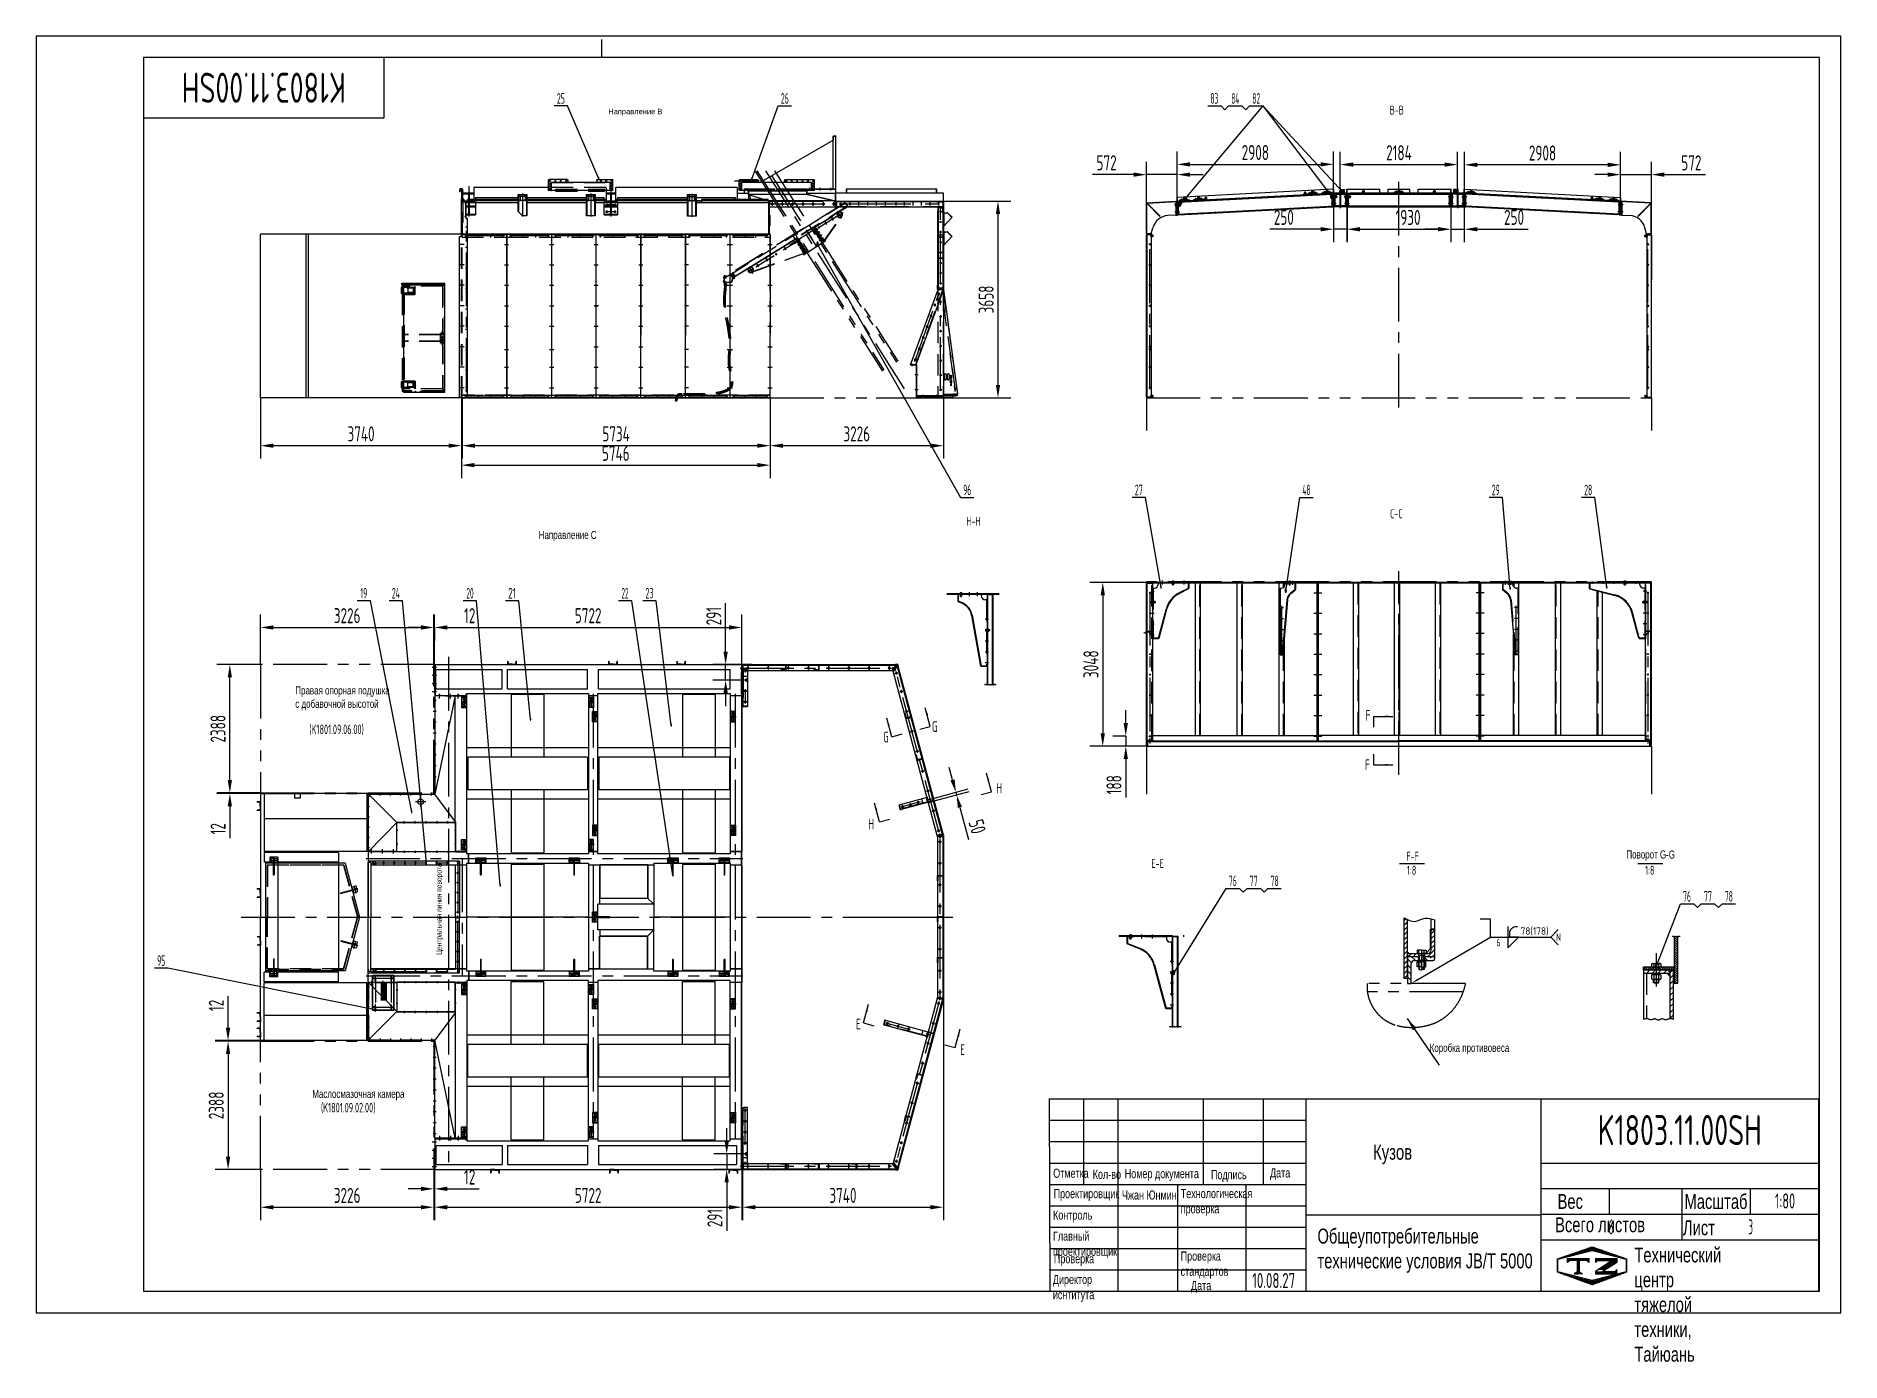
# Model space of a CAD drawing. Header units: millimetres. Extents: x 0 to 33600, y -915 to 23760.
import ezdxf
from ezdxf.enums import TextEntityAlignment as Align

# ---------------------------------------------------------------- set-up
doc = ezdxf.new("R2010")
doc.units = ezdxf.units.MM
doc.header["$LTSCALE"] = 800
for name, pattern in [('F', [0.75, 0.5, -0.25]), ('G', [2, 1.25, -0.25, 0.25, -0.25]), ('K', [2.5, 1.25, -0.25, 0.25, -0.25, 0.25, -0.25])]:
    doc.linetypes.add(name, pattern=pattern)
for name, color, linetype in [('01', 7, 'Continuous'), ('02', 1, 'Continuous'), ('04', 2, 'F'), ('05', 4, 'G'), ('07', 6, 'K'), ('08', 1, 'Continuous'), ('10', 1, 'Continuous'), ('11', 3, 'Continuous'), ('13', 3, 'Continuous'), ('THICK', 7, 'Continuous')]:
    doc.layers.add(name, color=color, linetype=linetype)
doc.styles.get("Standard").update_dxf_attribs({"font": 'isocp', "width": 0.707, "bigfont": 'intecad.shx'})
doc.dimstyles.new('INTE', dxfattribs={"dimscale": 80, "dimtxt": 3.5, "dimasz": 3, "dimexe": 3, "dimexo": 0, "dimgap": 1, "dimtad": 1, "dimdec": 0, "dimdsep": 46, "dimtxsty": 'Standard', "dimcen": 0, "dimclrd": 1, "dimclre": 1, "dimclrt": 3, "dimadec": 0, "dimazin": 0, "dimtfac": 1, "dimtdec": 0, "dimtmove": 0, "dimatfit": 0, "dimfxl": 1, "dimarcsym": 0})
pattern_1 = [(45, (20634.7981, 18234.0319), (-0.70710678, 0.70710678), []), (135, (20634.7981, 18234.0319), (-0.70710678, -0.70710678), [])]
pattern_2 = [(315, (3094.857, 8687.786), (10.606602, 10.606602), [])]
pattern_3 = [(135, (30109.1577, 18234.0319), (0.70710678, 0.70710678), []), (45, (30109.1577, 18234.0319), (0.70710678, -0.70710678), [])]
pattern_4 = [(45, (18246.653, 18966.64), (-7.071068, 7.071068), [])]
pattern_5 = [(135, (32497.303, 18966.64), (7.071068, 7.071068), [])]
pattern_6 = [(45, (0, 0), (-0.70711, 0.70711), [])]
pattern_7 = [(120, (15654.8316, -3889.4551), (-0.433012702, -0.25), []), (210, (15654.8316, -3889.4551), (0.25, -0.433012702), [])]
pattern_8 = [(225, (18215.03626, 15557.2301), (-0.35355339, 0.35355339), []), (135, (18215.03626, 15557.2301), (0.35355339, 0.35355339), [])]
pattern_9 = [(135, (18215.03626, -829.7032), (-0.35355339, -0.35355339), []), (225, (18215.03626, -829.7032), (0.35355339, -0.35355339), [])]
pattern_10 = [(240, (15654.8316, 18616.982), (-0.433012702, 0.25), []), (150, (15654.8316, 18616.982), (0.25, 0.433012702), [])]
pattern_11 = [(135, (18215.03626, -829.7032), (-0.35355339, -0.35355339), []), (225, (18215.03626, -829.7032), (0.35355339, -0.35355339), [])]
pattern_12 = [(240, (15654.8316, 18616.982), (-0.433012702, 0.25), []), (150, (15654.8316, 18616.982), (0.25, 0.433012702), [])]

msp = doc.modelspace()

# ---------------------------------------------------------------- texts
at = {"layer": '01', "attachment_point": 1}
for s, insert, char_height in [('{\\fArial|b0|i0|c204|p34;Отметка}', (18935.6, 2680.9), 169.646), ('{\\fArial|b0|i0|c204|p34;Кол-во}', (19671.3, 2661.3), 169.646), ('{\\fArial|b0|i0|c204|p34;Номер документа}', (20267.2, 2674.4), 169.646), ('{\\fArial|b0|i0|c204|p34;Подпись}', (21871.9, 2654.8), 169.646), ('{\\fArial|b0|i0|c204|p34;Дата}', (22972.2, 2687.4), 169.646), ('{\\fArial|b0|i0|c204|p34;Проектировщик}', (18943, 2301.9), 169.646), ('{\\fArial|b0|i0|c204|p34;\\C3;Чжан Юнмин}', (20215.1, 2275.9), 169.646), ('{\\fArial|b0|i0|c204|p34;Технологическая\\Pпроверка}', (21309.6, 2303.2), 169.646), ('{\\fArial|b0|i0|c204|p34;Вес}', (28325.8, 2210.7), 277.089), ('{\\fArial|b0|i0|c204|p34;Контроль}', (18933.3, 1902.3), 169.646), ('{\\fArial|b0|i0|c204|p34;Главный\\Pпроектировщик}', (18931.8, 1511.9), 169.646), ('{\\fArial|b0|i0|c204|p34;Проверка}', (18948.4, 1089.9), 169.646), ('{\\fArial|b0|i0|c204|p34;Проверка\\Pстандартов}', (21308, 1140.3), 169.646), ('{\\fArial|b0|i0|c204|p34;Директор\\Pиснтитута}', (18929.2, 704.5), 169.646), ('{\\fArial|b0|i0|c204|p34;Дата}', (21500.7, 591.1), 169.646)]:
    msp.add_mtext(s, dxfattribs=dict(at, insert=insert, char_height=char_height))
at = {"layer": '01', "insert": (29755.8, 1214.1), "char_height": 277.089, "width": 13.021, "attachment_point": 1}
msp.add_mtext('{\\fArial|b0|i0|c204|p34;Технический центр\\Pтяжелой техники, Тайюань}', dxfattribs=at)
at = {"layer": '02', "width": 0.605172}
for height, p, p2 in [(50, (10461, 21079.1), (10491, 21079.1)), (50, (13308.5, 21072.1), (13338.5, 21072.1)), (80, (21270.3, 20575.8), (21318.3, 20575.8)), (80, (24084, 20730.5), (24132, 20730.5)), (80, (24382.5, 20730.5), (24430.5, 20730.5)), (80, (14524.5, 19844.1), (14572.5, 19844.1)), (50, (20927.9, 13470.6), (20957.9, 13470.6)), (80, (23240.1, 13392), (23288.1, 13392)), (50, (27428.8, 13448.3), (27458.8, 13448.3)), (50, (29228, 13470.6), (29258, 13470.6)), (50, (9190.9, 11014.4), (9220.9, 11014.4)), (50, (11810.8, 10904.6), (11840.8, 10904.6)), (50, (6978.9, 9289.5), (7008.9, 9289.5)), (50, (7252.2, 8340.3), (7282.2, 8340.3)), (50, (11842.2, 8114.7), (11872.2, 8114.7)), (50, (8626.1, 7925.3), (8656.1, 7925.3)), (80, (30135.9, 6399.4), (30183.9, 6399.4)), (80, (21160, 6280.3), (21208, 6280.3)), (80, (6291, 5596.9), (6339, 5596.9))]:
    msp.add_text('●', height=height, dxfattribs=at).set_placement(p, p2, align=Align.FIT)
at = {"layer": '02', "attachment_point": 1}
for s, insert, char_height in [('{\\fArial|b0|i0|c204|p34;\\W1;\\C3;Направление В}', (10651.2, 22406.9), 100), ('{\\fArial|b0|i0|c204|p34;\\C3;Направление С}', (9357.5, 14551), 150), ('{\\fArial|b0|i0|c204|p34;\\C3;Правая опорная подушка\\Pс добавочной высотой}', (4825.6, 11657.8), 150), ('{\\fArial|b0|i0|c204|p34;\\C3;Поворот \\fArial|b0|i0|c0|p34;G-G}', (29607.1, 8603.7), 150), ('{\\fArial|b0|i0|c204|p34;\\C3;Коробка противовеса}', (25944.5, 5005.2), 150), ('{\\fArial|b0|i0|c204|p34;\\C3;Кузов}', (24890.7, 3128.3), 280)]:
    msp.add_mtext(s, dxfattribs=dict(at, insert=insert, char_height=char_height))
at = {"layer": '02', "insert": (7450.2, 6659.6), "char_height": 100, "attachment_point": 1, "rotation": 90}
msp.add_mtext('{\\fArial|b0|i0|c204|p34;\\C3;Центральная линия поворота}', dxfattribs=at)
at = {"layer": '02', "insert": (5142, 4148.8), "char_height": 150, "width": 1802.189, "attachment_point": 1}
msp.add_mtext('{\\fArial|b0|i0|c204|p34;\\C3;Маслосмазочная камера}', dxfattribs=at)
at = {"layer": '05', "char_height": 277.2, "attachment_point": 1}
for s, insert in [('{\\fArial|b0|i0|c204|p34;\\C0;Масштаб}', (30689.5, 2209.4)), ('{\\fArial|b0|i0|c204|p34;\\C0;Всего листов}', (28280.1, 1776.1)), ('{\\fArial|b0|i0|c204|p34;\\C0;Лист}', (30660.1, 1719.8)), ('{\\fArial|b0|i0|c204|p34;\\C0;Общеупотребительные\\Pтехнические условия \\fArial|b0|i0|c0|p34;JB/T 5000}', (23855.2, 1565.6))]:
    msp.add_mtext(s, dxfattribs=dict(at, insert=insert))
at = {"layer": '11', "width": 0.693499}
msp.add_text('K1803.11.00SH', height=560, rotation=180, dxfattribs=at).set_placement((5765.3, 23080), (2714.7, 23080), align=Align.FIT)
at = {"layer": '11'}
for s, height, width, p, p2 in [('25', 197.99, 0.581958, (9695.4, 22501.4), (9844.2, 22501.4)), ('26', 197.99, 0.578293, (13864.3, 22501.4), (14013.1, 22501.4)), ('83', 197.99, 0.581958, (21862.2, 22501.4), (22011, 22501.4)), ('84', 197.99, 0.556706, (22251.6, 22501.4), (22400.4, 22501.4)), ('82', 197.99, 0.573679, (22641, 22501.4), (22789.8, 22501.4)), ('96', 197.99, 0.576742, (17260.8, 15214.9), (17409.6, 15214.9)), ('27', 197.99, 0.601243, (20454.3, 15214.9), (20603.1, 15214.9)), ('48', 197.99, 0.556706, (23575.4, 15214.9), (23724.2, 15214.9)), ('29', 197.99, 0.568672, (27100.3, 15214.9), (27249.1, 15214.9)), ('28', 197.99, 0.601243, (28821.3, 15214.9), (28970.1, 15214.9)), ('19', 197.99, 0.567318, (6038.2, 13292.7), (6164.1, 13292.7)), ('24', 197.99, 0.556706, (6622.9, 13292.7), (6771.7, 13292.7)), ('20', 197.99, 0.549187, (8009.8, 13292.7), (8145.8, 13292.7)), ('21', 197.99, 0.715765, (8787.8, 13292.7), (8936.6, 13292.7)), ('22', 197.99, 0.499408, (10899.7, 13292.7), (11029.2, 13292.7)), ('23', 197.99, 0.581958, (11345, 13292.7), (11493.8, 13292.7)), ('(K1801.09.06.00)', 179.2, 0.632116, (5086.1, 10768.6), (6100.9, 10768.6)), ('76', 197.99, 0.578293, (22204.2, 7938.6), (22353, 7938.6)), ('77', 197.99, 0.601243, (22593.6, 7938.6), (22742.4, 7938.6)), ('78', 197.99, 0.601243, (22983, 7938.6), (23131.8, 7938.6)), ('76', 197.99, 0.578293, (30660.8, 7650), (30809.6, 7650)), ('77', 197.99, 0.601243, (31050.3, 7650), (31199.1, 7650)), ('78', 197.99, 0.601243, (31439.7, 7650), (31588.5, 7650)), ('95', 197.99, 0.580388, (2254.7, 6454.9), (2403.5, 6454.9)), ('(K1801.09.02.00)', 179.2, 0.632116, (5302.8, 3728), (6317.5, 3728)), ('K1803.11.00SH', 560, 0.693499, (29074.7, 3120), (32125.3, 3120)), ('1:80', 280, 0.655288, (32371.9, 1940), (32748.1, 1940)), ('6', 280, 0.600695, (29269.6, 1460), (29370.4, 1460)), ('3', 280, 0.527686, (31876.3, 1460), (31963.7, 1460)), ('10.08.27', 280, 0.642055, (22640, 460), (23440, 460))]:
    msp.add_text(s, height=height, dxfattribs=dict(at, width=width)).set_placement(p, p2, align=Align.FIT)
at = {"layer": '11', "width": 0.707}
for s, height, p in [('B-B', 168, (25200.8, 22249.6)), ('H-H', 168, (17318.1, 14595.7)), ('C-C', 168, (25206.6, 14735.9)), ('F', 196, (24752.2, 10960.4)), ('G', 196, (15769, 10557.7)), ('G', 196, (16677.9, 10752.2)), ('F', 196, (24739.5, 10041.6)), ('H', 196, (17877.8, 9607)), ('H', 196, (15490.2, 8940)), ('E-E', 168, (20762.4, 8227)), ('F-F', 168, (25509, 8360)), ('1:8', 168, (25521.2, 8101.3)), ('1:8', 168, (29955.8, 8101.3)), ('E', 196, (15263.5, 5215.6)), ('E', 196, (17202.7, 4740.7))]:
    msp.add_text(s, height=height, dxfattribs=at).set_placement(p, align=Align.BOTTOM_LEFT)
at = {"layer": '13'}
for s, width, p, p2 in [('78(178)', 0.940419, (27637.2, 7035.4), (28157.2, 7035.4)), ('N', 1.010989, (28297.2, 6919.4), (28389.2, 6919.4))]:
    msp.add_text(s, height=140, dxfattribs=dict(at, width=width)).set_placement(p, p2, align=Align.FIT)
at = {"layer": '13', "width": 0.707}
msp.add_text('6', height=140, dxfattribs=at).set_placement((27185.2, 6817))

# ---------------------------------------------------------------- blocks, each defined once
blk = doc.blocks.new('100')
at = {"layer": '01', "color": 7, "linetype": 'Continuous', "ltscale": 0.8}
for p, q in [((18374, 12963), (18185, 12953)), ((18185, 12941), (18185, 12953)), ((18261, 12963), (18197, 12960)), ((18197, 12954), (18197, 12960)), ((18261, 12957), (18197, 12954)), ((18232, 12967), (18220, 12966)), ((18220, 12966), (18220, 12963)), ((18232, 12964), (18220, 12963)), ((18220, 12963), (18232, 12964)), ((18220, 12963), (18220, 12961)), ((18220, 12961), (18232, 12962)), ((18221, 12977), (18221, 12969)), ((18231, 12977), (18221, 12977)), ((18221, 12969), (18231, 12970)), ((18231, 12970), (18222, 12969)), ((18222, 12969), (18222, 12966)), ((18222, 12966), (18232, 12967)), ((18225, 12969), (18225, 12977)), ((18231, 12970), (18230, 12966)), ((18231, 12977), (18241, 12978)), ((18241, 12970), (18231, 12970)), ((18231, 12970), (18241, 12970)), ((18232, 12967), (18233, 12970)), ((18241, 12967), (18232, 12967)), ((18232, 12967), (18243, 12967)), ((18232, 12964), (18244, 12965)), ((18244, 12965), (18232, 12964)), ((18244, 12962), (18232, 12962)), ((18237, 12970), (18237, 12977)), ((18241, 12978), (18241, 12970)), ((18241, 12970), (18241, 12967)), ((18243, 12967), (18244, 12965)), ((18244, 12965), (18244, 12962)), ((18270, 13009), (18264, 13008)), ((18264, 13008), (18266, 12969)), ((18270, 13009), (18272, 12970)), ((18283, 13009), (18289, 13010)), ((18283, 13009), (18285, 12970)), ((18289, 13010), (18291, 12971)), ((18298, 12965), (18362, 12968)), ((18298, 12959), (18362, 12962)), ((18314, 12971), (18315, 12968)), ((18326, 12971), (18314, 12971)), ((18315, 12968), (18327, 12969)), ((18327, 12969), (18315, 12968)), ((18315, 12968), (18315, 12966)), ((18315, 12966), (18327, 12966)), ((18316, 12982), (18316, 12974)), ((18326, 12982), (18316, 12982)), ((18316, 12974), (18326, 12975)), ((18326, 12975), (18317, 12974)), ((18317, 12974), (18317, 12971)), ((18317, 12971), (18326, 12971)), ((18320, 12974), (18320, 12982)), ((18326, 12971), (18324, 12974)), ((18326, 12982), (18336, 12983)), ((18328, 12972), (18326, 12975)), ((18336, 12975), (18326, 12975)), ((18326, 12975), (18335, 12975)), ((18336, 12972), (18326, 12971)), ((18326, 12971), (18338, 12972)), ((18338, 12970), (18327, 12969)), ((18327, 12969), (18338, 12970)), ((18339, 12967), (18327, 12966)), ((18332, 12975), (18332, 12982)), ((18335, 12975), (18336, 12972)), ((18336, 12983), (18336, 12975)), ((18338, 12972), (18338, 12970)), ((18338, 12970), (18339, 12967)), ((18362, 12962), (18362, 12968)), ((18375, 12951), (18374, 12963))]:
    blk.add_line(p, q, dxfattribs=at)
for centre, radius, start, end in [((18260, 12969), 12, 273, 3), ((18260, 12969), 6, 273, 3), ((18297, 12971), 12, 183, 273), ((18297, 12971), 6, 183, 273)]:
    blk.add_arc(centre, radius, start, end, dxfattribs=at)
at = {"layer": '04', "color": 2, "linetype": 'F', "ltscale": 0.8}
for p, q in [((18226, 12961), (18227, 12944)), ((18228, 12944), (18227, 12961)), ((18237, 12945), (18237, 12962)), ((18238, 12962), (18239, 12945)), ((18321, 12966), (18322, 12949)), ((18323, 12949), (18322, 12966)), ((18332, 12950), (18331, 12967)), ((18333, 12967), (18334, 12950))]:
    blk.add_line(p, q, dxfattribs=at)
at = {"layer": '04', "color": 2, "linetype": 'F'}
for p, q in [((18227, 12944), (18239, 12945)), ((18322, 12949), (18334, 12950))]:
    blk.add_line(p, q, dxfattribs=at)
at = {"layer": '05', "color": 4, "linetype": 'G', "ltscale": 0.8}
for p, q in [((18231, 12985), (18233, 12937)), ((18302, 12988), (18255, 12986)), ((18325, 12990), (18328, 12942))]:
    blk.add_line(p, q, dxfattribs=at)
blk = doc.blocks.new('1011')
at = {"ltscale": 1.333333}
for p, q in [((12278, 28716), (12278, 28659)), ((12301, 28636), (12405, 28636)), ((14255, 28636), (14151, 28636)), ((14278, 28716), (14278, 28659))]:
    blk.add_line(p, q, dxfattribs=at)
for centre, start, end in [((12301, 28716), 141.5, 180), ((12301, 28659), 180, 218.5), ((12301, 28659), 231.5, 270), ((14255, 28659), 270, 308.5), ((14255, 28716), 0, 34.3012), ((14255, 28659), 325.6988, 0)]:
    blk.add_arc(centre, 23, start, end, dxfattribs=at)
at = {"layer": '01'}
for p, q in [((12400, 28966), (14086, 28966)), ((12400, 28895), (12400, 28966)), ((12405, 28895), (12405, 28966)), ((14081, 28966), (14081, 28895)), ((14086, 28966), (14086, 28895)), ((12278, 28895), (14278, 28895))]:
    blk.add_line(p, q, dxfattribs=at)
at = {"layer": '01', "ltscale": 1.333333}
for p, q in [((12278, 28743), (12278, 28895)), ((14278, 28743), (12278, 28743)), ((12278, 28738), (12278, 28743)), ((14278, 28738), (12278, 28738)), ((12283, 28738), (12283, 28641)), ((14274, 28641), (12283, 28641)), ((14255, 28636), (12301, 28636)), ((14274, 28738), (14274, 28641)), ((14278, 28738), (14278, 28895)), ((14278, 28738), (14278, 28743))]:
    blk.add_line(p, q, dxfattribs=at)
blk.add_circle((14187, 28692), 9.5, dxfattribs=at)
at = {"layer": '04', "color": 2, "linetype": 'F', "ltscale": 1.333333}
for p, q in [((12288, 28716), (12288, 28659)), ((12405, 28729), (12301, 28729)), ((14255, 28646), (12301, 28646)), ((12405, 28738), (12405, 28729)), ((12405, 28646), (12405, 28636)), ((14151, 28738), (14151, 28729)), ((14151, 28729), (14255, 28729)), ((14151, 28646), (14151, 28636)), ((14268, 28716), (14268, 28659))]:
    blk.add_line(p, q, dxfattribs=at)
for centre, start, end in [((12301, 28716), 90, 180), ((12301, 28659), 180, 270), ((14255, 28716), 0, 90), ((14255, 28659), 270, 0)]:
    blk.add_arc(centre, 13, start, end, dxfattribs=at)
at = {"layer": '05', "color": 4, "linetype": 'G', "ltscale": 1.333333}
for p, q in [((14216, 28692), (12343, 28692)), ((12370, 28721), (12370, 28662)), ((12529, 28721), (12529, 28662)), ((12688, 28721), (12688, 28662)), ((12847, 28721), (12847, 28662)), ((13006, 28721), (13006, 28662)), ((13165, 28721), (13165, 28662)), ((13362, 28721), (13362, 28662)), ((13527, 28721), (13527, 28662)), ((13692, 28721), (13692, 28662)), ((13857, 28721), (13857, 28662)), ((14022, 28721), (14022, 28662)), ((14187, 28721), (14187, 28662))]:
    blk.add_line(p, q, dxfattribs=at)
blk = doc.blocks.new('02')
for p, q in [((8064, 7960), (8064, 7898)), ((8067, 7968), (8067, 6461)), ((8161, 7968), (8067, 7968)), ((8147, 7974), (8078, 7974)), ((8147, 7968), (8078, 7968)), ((8161, 7974), (8161, 6455)), ((8161, 6461), (8161, 7968)), ((8166, 7974), (8166, 6455)), ((8166, 7867), (8240, 7867)), ((8166, 7864), (8166, 7867)), ((8166, 7864), (8166, 7610)), ((8166, 7864), (8240, 7864)), ((8325, 7780), (8166, 7610)), ((8173, 7841), (8173, 7862)), ((8173, 7841), (8175, 7841)), ((8175, 7841), (8175, 7859)), ((8178, 7863), (8196, 7863)), ((8196, 7864), (8196, 7863)), ((8240, 7864), (8242, 7863)), ((8242, 7863), (8325, 7780)), ((8244, 7865), (8327, 7782)), ((8325, 7780), (8327, 7782)), ((8166, 7512), (8240, 7512)), ((8166, 7509), (8166, 7512)), ((8166, 7509), (8166, 7255)), ((8166, 7509), (8240, 7509)), ((8325, 7425), (8166, 7255)), ((8171, 7610), (8171, 7615)), ((8171, 7610), (8173, 7610)), ((8173, 7610), (8173, 7617)), ((8173, 7486), (8173, 7507)), ((8173, 7486), (8175, 7486)), ((8175, 7486), (8175, 7504)), ((8178, 7508), (8196, 7508)), ((8196, 7509), (8196, 7508)), ((8240, 7509), (8242, 7508)), ((8242, 7508), (8325, 7425)), ((8244, 7510), (8327, 7427)), ((8325, 7425), (8327, 7427)), ((8171, 7255), (8171, 7260)), ((8171, 7255), (8173, 7255)), ((8173, 7255), (8173, 7262)), ((8064, 6469), (8064, 6531)), ((8067, 6461), (8161, 6461)), ((8147, 6461), (8078, 6461)), ((8147, 6455), (8078, 6455))]:
    blk.add_line(p, q)
for centre, radius in [((8115, 7884), 9.5), ((8175, 7862), 2.5), ((8175, 7862), 1.5), ((8115, 7693), 9.5), ((8115, 7503), 9.5), ((8175, 7507), 2.5), ((8175, 7507), 1.5), ((8115, 7312), 9.5), ((8115, 7122), 9.5), ((8115, 6931), 9.5), ((8115, 6741), 9.5), ((8115, 6550), 9.5)]:
    blk.add_circle(centre, radius)
for centre, radius, start, end in [((8078, 7960), 14, 90, 180), ((8240, 7861), 5.5, 45, 90), ((8240, 7861), 3, 45, 90), ((8240, 7506), 5.5, 45, 90), ((8240, 7506), 3, 45, 90), ((8078, 6469), 14, 180, 270)]:
    blk.add_arc(centre, radius, start, end)
at = {"layer": '01'}
for p, q in [((8064, 6531), (8064, 7898)), ((8161, 7974), (8166, 7974)), ((8161, 6455), (8166, 6455))]:
    blk.add_line(p, q, dxfattribs=at)
at = {"layer": '04', "color": 2, "linetype": 'F'}
for p, q in [((8064, 7898), (8070, 7898)), ((8069, 6531), (8069, 7898)), ((8080, 7968), (8070, 7958)), ((8070, 7960), (8070, 7898)), ((8070, 7898), (8070, 6531)), ((8099, 7950), (8099, 7968)), ((8115, 7950), (8099, 7950)), ((8105, 7950), (8105, 7968)), ((8115, 7950), (8132, 7950)), ((8125, 7950), (8125, 7968)), ((8132, 7950), (8132, 7968)), ((8145, 7968), (8155, 7958)), ((8155, 7872), (8155, 7960)), ((8155, 7872), (8161, 7872)), ((8161, 7872), (8161, 7960)), ((8171, 7851), (8171, 7615)), ((8171, 7851), (8173, 7851)), ((8173, 7851), (8173, 7617)), ((8070, 7448), (8080, 7458)), ((8161, 7415), (8070, 7415)), ((8161, 7409), (8070, 7409)), ((8080, 7458), (8151, 7458)), ((8080, 7415), (8080, 7409)), ((8151, 7458), (8161, 7448)), ((8151, 7415), (8151, 7409)), ((8171, 7496), (8171, 7260)), ((8171, 7496), (8173, 7496)), ((8173, 7496), (8173, 7262)), ((8070, 7141), (8080, 7131)), ((8080, 7131), (8151, 7131)), ((8151, 7131), (8161, 7141)), ((8161, 7020), (8070, 7020)), ((8161, 7014), (8070, 7014)), ((8080, 7020), (8080, 7014)), ((8151, 7020), (8151, 7014)), ((8064, 6531), (8070, 6531)), ((8070, 6469), (8070, 6531)), ((8080, 6461), (8070, 6471)), ((8145, 6461), (8155, 6471)), ((8155, 6557), (8155, 6469)), ((8155, 6557), (8161, 6557)), ((8161, 6557), (8161, 6469))]:
    blk.add_line(p, q, dxfattribs=at)
for centre, radius, start, end in [((8078, 7960), 8, 90, 180), ((8147, 7960), 14, 0, 90), ((8147, 7960), 8, 0, 90), ((8078, 6469), 8, 180, 270), ((8147, 6469), 14, 270, 0), ((8147, 6469), 8, 270, 0)]:
    blk.add_arc(centre, radius, start, end, dxfattribs=at)
at = {"layer": '05', "color": 4, "linetype": 'G'}
for p, q in [((8135, 7884), (8097, 7884)), ((8115, 6533), (8115, 7983)), ((8135, 7693), (8097, 7693)), ((8135, 7503), (8097, 7503)), ((8135, 7312), (8097, 7312)), ((8135, 7122), (8097, 7122)), ((8135, 6931), (8097, 6931)), ((8135, 6741), (8097, 6741)), ((8089, 6487), (8047, 6487)), ((8135, 6550), (8097, 6550))]:
    blk.add_line(p, q, dxfattribs=at)
blk = doc.blocks.new('*D212')
at = {"layer": '08', "color": 1, "lineweight": -2}
for p, q in [((16891, 20687), (18147, 20687)), ((17907, 20447), (17907, 17269)), ((15637, 17029), (18147, 17029))]:
    blk.add_line(p, q, dxfattribs=at)
at = {"layer": '08', "color": 1}
for points in [[(17867, 20447), (17947, 20447), (17907, 20687)], [(17867, 17269), (17947, 17269), (17907, 17029)]]:
    blk.add_solid(points, dxfattribs=at)
at = {"layer": 'Defpoints', "color": 0}
for p in [(16891, 20687), (15637, 17029), (17907, 17029)]:
    blk.add_point(p, dxfattribs=at)
at = {"layer": '08', "color": 3, "insert": (17687, 18858), "char_height": 280, "attachment_point": 5, "rotation": 90}
blk.add_mtext('3658', dxfattribs=at)
blk = doc.blocks.new('*D213')
at = {"layer": '08', "color": 1, "lineweight": -2}
for p, q in [((13665, 17029), (13665, 15897)), ((16891, 17038), (16891, 15897)), ((16651, 16137), (13905, 16137))]:
    blk.add_line(p, q, dxfattribs=at)
at = {"layer": '08', "color": 1}
for points in [[(13905, 16177), (13905, 16097), (13665, 16137)], [(16651, 16177), (16651, 16097), (16891, 16137)]]:
    blk.add_solid(points, dxfattribs=at)
at = {"layer": 'Defpoints', "color": 0}
for p in [(13665, 17029), (16891, 17038), (13665, 16137)]:
    blk.add_point(p, dxfattribs=at)
at = {"layer": '08', "color": 3, "insert": (15278, 16357), "char_height": 280, "attachment_point": 5}
blk.add_mtext('3226', dxfattribs=at)
blk = doc.blocks.new('*D214')
at = {"layer": '08', "color": 1, "lineweight": -2}
for p, q in [((7931, 17029), (7931, 15897)), ((13665, 17029), (13665, 15897)), ((13425, 16137), (8171, 16137))]:
    blk.add_line(p, q, dxfattribs=at)
at = {"layer": '08', "color": 1}
for points in [[(8171, 16177), (8171, 16097), (7931, 16137)], [(13425, 16177), (13425, 16097), (13665, 16137)]]:
    blk.add_solid(points, dxfattribs=at)
at = {"layer": 'Defpoints', "color": 0}
for p in [(7931, 17029), (13665, 17029), (7931, 16137)]:
    blk.add_point(p, dxfattribs=at)
at = {"layer": '08', "color": 3, "insert": (10798, 16357), "char_height": 280, "attachment_point": 5}
blk.add_mtext('5734', dxfattribs=at)
blk = doc.blocks.new('*D215')
at = {"layer": '08', "color": 1, "lineweight": -2}
for p, q in [((4179, 17029), (4179, 15897)), ((7919, 17029), (7919, 15897)), ((7679, 16137), (4419, 16137))]:
    blk.add_line(p, q, dxfattribs=at)
at = {"layer": '08', "color": 1}
for points in [[(4419, 16177), (4419, 16097), (4179, 16137)], [(7679, 16177), (7679, 16097), (7919, 16137)]]:
    blk.add_solid(points, dxfattribs=at)
at = {"layer": 'Defpoints', "color": 0}
for p in [(4179, 17029), (7919, 17029), (4179, 16137)]:
    blk.add_point(p, dxfattribs=at)
at = {"layer": '08', "color": 3, "insert": (6049, 16357), "char_height": 280, "attachment_point": 5}
blk.add_mtext('3740', dxfattribs=at)
blk = doc.blocks.new('*D216')
at = {"layer": '08', "color": 1, "lineweight": -2}
for p, q in [((24280, 20938), (24280, 21609)), ((26464, 20938), (26464, 21609)), ((24520, 21369), (26224, 21369))]:
    blk.add_line(p, q, dxfattribs=at)
at = {"layer": '08', "color": 1}
for points in [[(24520, 21409), (24520, 21329), (24280, 21369)], [(26224, 21409), (26224, 21329), (26464, 21369)]]:
    blk.add_solid(points, dxfattribs=at)
at = {"layer": 'Defpoints', "color": 0}
for p in [(26464, 21369), (24280, 20938), (26464, 20938)]:
    blk.add_point(p, dxfattribs=at)
at = {"layer": '08', "color": 3, "insert": (25372, 21589), "char_height": 280, "attachment_point": 5}
blk.add_mtext('2184', dxfattribs=at)
blk = doc.blocks.new('*D217')
at = {"layer": '08', "color": 1, "lineweight": -2}
for p, q in [((24407, 20584), (24407, 19925)), ((26337, 20584), (26337, 19925)), ((24647, 20165), (26097, 20165))]:
    blk.add_line(p, q, dxfattribs=at)
at = {"layer": '08', "color": 1}
for points in [[(24647, 20205), (24647, 20125), (24407, 20165)], [(26097, 20205), (26097, 20125), (26337, 20165)]]:
    blk.add_solid(points, dxfattribs=at)
at = {"layer": 'Defpoints', "color": 0}
for p in [(24407, 20584), (26337, 20584), (26337, 20165)]:
    blk.add_point(p, dxfattribs=at)
at = {"layer": '08', "color": 3, "insert": (25541, 20385), "char_height": 280, "attachment_point": 5}
blk.add_mtext('1930', dxfattribs=at)
blk = doc.blocks.new('*D218')
at = {"layer": '08', "color": 1, "lineweight": -2}
for p, q in [((24155, 20584), (24155, 19926)), ((24405, 20584), (24405, 19926)), ((23915, 20166), (22968, 20166)), ((24405, 20166), (24155, 20166)), ((24645, 20166), (24885, 20166))]:
    blk.add_line(p, q, dxfattribs=at)
at = {"layer": '08', "color": 1}
for points in [[(23915, 20206), (23915, 20126), (24155, 20166)], [(24645, 20206), (24645, 20126), (24405, 20166)]]:
    blk.add_solid(points, dxfattribs=at)
at = {"layer": 'Defpoints', "color": 0}
for p in [(24155, 20584), (24405, 20584), (24405, 20166)]:
    blk.add_point(p, dxfattribs=at)
at = {"layer": '08', "color": 3, "insert": (23229, 20387), "char_height": 280, "attachment_point": 5}
blk.add_mtext('250', dxfattribs=at)
blk = doc.blocks.new('*D219')
at = {"layer": '08', "color": 1, "lineweight": -2}
for p, q in [((26339, 20584), (26339, 19926)), ((26589, 20584), (26589, 19926)), ((26099, 20166), (25859, 20166)), ((26339, 20166), (26589, 20166)), ((26829, 20166), (27776, 20166))]:
    blk.add_line(p, q, dxfattribs=at)
at = {"layer": '08', "color": 1}
for points in [[(26099, 20206), (26099, 20126), (26339, 20166)], [(26829, 20206), (26829, 20126), (26589, 20166)]]:
    blk.add_solid(points, dxfattribs=at)
at = {"layer": 'Defpoints', "color": 0}
for p in [(26339, 20584), (26589, 20584), (26339, 20166)]:
    blk.add_point(p, dxfattribs=at)
at = {"layer": '08', "color": 3, "insert": (27515, 20387), "char_height": 280, "attachment_point": 5}
blk.add_mtext('250', dxfattribs=at)
blk = doc.blocks.new('*D220')
at = {"layer": '08', "color": 1, "lineweight": -2}
for p, q in [((20433, 21182), (19665, 21182)), ((20673, 20648), (20673, 21422)), ((21245, 21182), (20673, 21182)), ((21245, 20687), (21245, 21422)), ((21485, 21182), (21725, 21182))]:
    blk.add_line(p, q, dxfattribs=at)
at = {"layer": '08', "color": 1}
for points in [[(20433, 21222), (20433, 21142), (20673, 21182)], [(21485, 21222), (21485, 21142), (21245, 21182)]]:
    blk.add_solid(points, dxfattribs=at)
at = {"layer": 'Defpoints', "color": 0}
for p in [(20673, 21182), (20673, 20648), (21245, 20687)]:
    blk.add_point(p, dxfattribs=at)
at = {"layer": '08', "color": 3, "insert": (19929, 21402), "char_height": 280, "attachment_point": 5}
blk.add_mtext('572', dxfattribs=at)
blk = doc.blocks.new('*D221')
at = {"layer": '08', "color": 1, "lineweight": -2}
for p, q in [((29259, 21182), (29019, 21182)), ((29499, 20687), (29499, 21422)), ((29499, 21182), (30071, 21182)), ((30071, 20648), (30071, 21422)), ((30311, 21182), (31079, 21182))]:
    blk.add_line(p, q, dxfattribs=at)
at = {"layer": '08', "color": 1}
for points in [[(29259, 21222), (29259, 21142), (29499, 21182)], [(30311, 21222), (30311, 21142), (30071, 21182)]]:
    blk.add_solid(points, dxfattribs=at)
at = {"layer": 'Defpoints', "color": 0}
for p in [(30071, 21182), (29499, 20687), (30071, 20648)]:
    blk.add_point(p, dxfattribs=at)
at = {"layer": '08', "color": 3, "insert": (30815, 21402), "char_height": 280, "attachment_point": 5}
blk.add_mtext('572', dxfattribs=at)
blk = doc.blocks.new('*D222')
at = {"layer": '08', "color": 1, "lineweight": -2}
for p, q in [((21245, 20758), (21245, 21613)), ((24153, 20911), (24153, 21613)), ((21485, 21373), (23913, 21373))]:
    blk.add_line(p, q, dxfattribs=at)
at = {"layer": '08', "color": 1}
for points in [[(21485, 21413), (21485, 21333), (21245, 21373)], [(23913, 21413), (23913, 21333), (24153, 21373)]]:
    blk.add_solid(points, dxfattribs=at)
at = {"layer": 'Defpoints', "color": 0}
for p in [(24153, 21373), (24153, 20911), (21245, 20758)]:
    blk.add_point(p, dxfattribs=at)
at = {"layer": '08', "color": 3, "insert": (22699, 21593), "char_height": 280, "attachment_point": 5}
blk.add_mtext('2908', dxfattribs=at)
blk = doc.blocks.new('*D223')
at = {"layer": '08', "color": 1, "lineweight": -2}
for p, q in [((26591, 20911), (26591, 21604)), ((29499, 20758), (29499, 21604)), ((29259, 21364), (26831, 21364))]:
    blk.add_line(p, q, dxfattribs=at)
at = {"layer": '08', "color": 1}
for points in [[(26831, 21404), (26831, 21324), (26591, 21364)], [(29259, 21404), (29259, 21324), (29499, 21364)]]:
    blk.add_solid(points, dxfattribs=at)
at = {"layer": 'Defpoints', "color": 0}
for p in [(26591, 21364), (26591, 20911), (29499, 20758)]:
    blk.add_point(p, dxfattribs=at)
at = {"layer": '08', "color": 3, "insert": (28045, 21584), "char_height": 280, "attachment_point": 5}
blk.add_mtext('2908', dxfattribs=at)
blk = doc.blocks.new('*U224')
at = {"layer": '01'}
for p, q in [((-13, 0), (-13, 12)), ((-13, 12), (0, 12)), ((-13, 7), (0, 7)), ((0, 12), (0, 0)), ((0, -12), (0, 0)), ((-13, 0), (-13, -12)), ((-13, -7), (0, -7)), ((-13, -12), (0, -12))]:
    blk.add_line(p, q, dxfattribs=at)
at = {"layer": '05'}
blk.add_line((-14, 0), (1, 0), dxfattribs=at)
blk = doc.blocks.new('*U225')
at = {"layer": '01'}
for p, q in [((-18, 6), (-18, 0)), ((0, 6), (-18, 6)), ((-18, 0), (0, 0)), ((0, 0), (-3, 6)), ((0, 6), (3, 0)), ((0, 6), (18, 6)), ((18, 0), (0, 0)), ((18, 6), (18, 0))]:
    blk.add_line(p, q, dxfattribs=at)
at = {"layer": '05'}
blk.add_line((0, 8), (0, -2), dxfattribs=at)
blk = doc.blocks.new('*U226')
at = {"layer": '01'}
for p, q in [((-21, 0), (-21, 20)), ((-21, 20), (0, 20)), ((-21, 12), (0, 12)), ((0, 20), (0, 0)), ((0, -20), (0, 0)), ((-21, 0), (-21, -20)), ((-21, -12), (0, -12)), ((-21, -20), (0, -20))]:
    blk.add_line(p, q, dxfattribs=at)
at = {"layer": '05'}
blk.add_line((-23, 0), (1, 0), dxfattribs=at)
blk = doc.blocks.new('*U227')
at = {"layer": '01'}
for p, q in [((0, 100), (0, 0)), ((0, 100), (9, 100)), ((0, 0), (100, 0)), ((14, 26), (14, 95)), ((98, 14), (26, 14)), ((100, 0), (100, 12))]:
    blk.add_line(p, q, dxfattribs=at)
for centre, radius, start, end in [((9, 95), 4.62, 0.2621, 90), ((26, 26), 12, 180, 269.8782), ((98, 12), 1.52, 0, 90)]:
    blk.add_arc(centre, radius, start, end, dxfattribs=at)
blk = doc.blocks.new('*D228')
at = {"layer": '08', "color": 1, "lineweight": -2}
for p, q in [((20673, 13594), (19618, 13594)), ((19858, 13354), (19858, 10786)), ((20673, 10546), (19618, 10546))]:
    blk.add_line(p, q, dxfattribs=at)
at = {"layer": '08', "color": 1}
for points in [[(19818, 13354), (19898, 13354), (19858, 13594)], [(19818, 10786), (19898, 10786), (19858, 10546)]]:
    blk.add_solid(points, dxfattribs=at)
at = {"layer": 'Defpoints', "color": 0}
for p in [(20673, 13594), (19858, 10546), (20673, 10546)]:
    blk.add_point(p, dxfattribs=at)
at = {"layer": '08', "color": 3, "insert": (19638, 12070), "char_height": 280, "attachment_point": 5, "rotation": 90}
blk.add_mtext('3048', dxfattribs=at)
blk = doc.blocks.new('*D229')
at = {"layer": '08', "color": 1, "lineweight": -2}
for p, q in [((20287, 10974), (20287, 11214)), ((20287, 10734), (20047, 10734)), ((20462, 10546), (20047, 10546)), ((20287, 10734), (20287, 10546)), ((20287, 10306), (20287, 9589))]:
    blk.add_line(p, q, dxfattribs=at)
at = {"layer": '08', "color": 1}
for points in [[(20247, 10974), (20327, 10974), (20287, 10734)], [(20247, 10306), (20327, 10306), (20287, 10546)]]:
    blk.add_solid(points, dxfattribs=at)
at = {"layer": 'Defpoints', "color": 0}
for p in [(20287, 10734), (20287, 10546), (20462, 10546)]:
    blk.add_point(p, dxfattribs=at)
at = {"layer": '08', "color": 3, "insert": (20067, 9827), "char_height": 280, "attachment_point": 5, "rotation": 90}
blk.add_mtext('188', dxfattribs=at)
blk = doc.blocks.new('*D237')
at = {"layer": '08', "color": 1, "lineweight": -2}
for p, q in [((16890, 5841), (16890, 1724)), ((13151, 2665), (13151, 1724)), ((13391, 1964), (16650, 1964))]:
    blk.add_line(p, q, dxfattribs=at)
at = {"layer": '08', "color": 1}
for points in [[(13391, 2004), (13391, 1924), (13151, 1964)], [(16650, 2004), (16650, 1924), (16890, 1964)]]:
    blk.add_solid(points, dxfattribs=at)
at = {"layer": 'Defpoints', "color": 0}
for p in [(16890, 5841), (13151, 2665), (16890, 1964)]:
    blk.add_point(p, dxfattribs=at)
at = {"layer": '08', "color": 3, "insert": (15021, 2184), "char_height": 280, "attachment_point": 5}
blk.add_mtext('3740', dxfattribs=at)
blk = doc.blocks.new('*D238')
at = {"layer": '08', "color": 1, "lineweight": -2}
for p, q in [((4178, 12063), (3367, 12063)), ((3607, 9915), (3607, 11823)), ((4178, 9675), (3367, 9675))]:
    blk.add_line(p, q, dxfattribs=at)
at = {"layer": '08', "color": 1}
for points in [[(3567, 11823), (3647, 11823), (3607, 12063)], [(3567, 9915), (3647, 9915), (3607, 9675)]]:
    blk.add_solid(points, dxfattribs=at)
at = {"layer": 'Defpoints', "color": 0}
for p in [(3607, 12063), (4178, 12063), (4178, 9675)]:
    blk.add_point(p, dxfattribs=at)
at = {"layer": '08', "color": 3, "insert": (3387, 10869), "char_height": 280, "attachment_point": 5, "rotation": 90}
blk.add_mtext('2388', dxfattribs=at)
blk = doc.blocks.new('33')
at = {"ltscale": 1.25}
for p, q in [((16119, 10516), (18380, 10516)), ((16119, 7531), (16119, 10516)), ((18380, 10516), (18380, 7531)), ((18557, 10516), (21022, 10516)), ((18557, 7531), (18557, 10516)), ((21022, 10516), (21022, 7531)), ((18380, 9504), (16119, 9504)), ((21022, 9504), (18557, 9504)), ((18380, 8546), (16119, 8546)), ((21022, 8546), (18557, 8546)), ((18380, 7531), (16119, 7531)), ((21022, 7531), (18557, 7531)), ((18380, 5172), (16119, 5172)), ((16119, 5172), (16119, 2187)), ((18380, 2187), (18380, 5172)), ((21022, 5172), (18557, 5172)), ((18557, 5172), (18557, 2187)), ((21022, 2187), (21022, 5172)), ((18380, 4157), (16119, 4157)), ((21022, 4157), (18557, 4157)), ((18380, 3199), (16119, 3199)), ((21022, 3199), (18557, 3199)), ((16119, 2187), (18380, 2187)), ((18557, 2187), (21022, 2187))]:
    blk.add_line(p, q, dxfattribs=at)
for p, q in [((16119, 5348), (16119, 7355)), ((16119, 7355), (18380, 7355)), ((18380, 7355), (18380, 5348)), ((18380, 6352), (16119, 6352)), ((21022, 6352), (19598, 6352)), ((18380, 5348), (16119, 5348))]:
    blk.add_line(p, q)
at = {"layer": '01', "color": 7, "linetype": 'Continuous'}
for p, q in [((16372, 7139), (16372, 7444)), ((16372, 7444), (16384, 7444)), ((16372, 7393), (16384, 7393)), ((16384, 7444), (16384, 7139)), ((18113, 7444), (18113, 7139)), ((18125, 7444), (18113, 7444)), ((18125, 7393), (18113, 7393)), ((18125, 7139), (18125, 7444)), ((19950, 7444), (19950, 7139)), ((19962, 7393), (19950, 7393)), ((19962, 7139), (19962, 7444)), ((20907, 7444), (20907, 7139)), ((20919, 7444), (20907, 7444)), ((20919, 7393), (20907, 7393)), ((20919, 7139), (20919, 7444)), ((16372, 7190), (16384, 7190)), ((16384, 7139), (16372, 7139)), ((18125, 7190), (18113, 7190)), ((18113, 7139), (18125, 7139)), ((19598, 7355), (19598, 6352)), ((19598, 7355), (19950, 7355)), ((19962, 7190), (19950, 7190)), ((19950, 7139), (19962, 7139)), ((19962, 7355), (20907, 7355)), ((20919, 7190), (20907, 7190)), ((20907, 7139), (20919, 7139)), ((20919, 7355), (21022, 7355)), ((21022, 7355), (21022, 5348)), ((19598, 6591), (18557, 6591)), ((18557, 6358), (18557, 6591)), ((18771, 6358), (18466, 6358)), ((18466, 6358), (18466, 6346)), ((18466, 6346), (18771, 6346)), ((18517, 6358), (18517, 6346)), ((18557, 6113), (18557, 6346)), ((19598, 6113), (18557, 6113)), ((18720, 6358), (18720, 6346)), ((18771, 6346), (18771, 6358)), ((19598, 5348), (19598, 6352)), ((16372, 5564), (16372, 5259)), ((16384, 5564), (16372, 5564)), ((16372, 5513), (16384, 5513)), ((16384, 5259), (16384, 5564)), ((18113, 5259), (18113, 5564)), ((18113, 5564), (18125, 5564)), ((18125, 5513), (18113, 5513)), ((18125, 5564), (18125, 5259)), ((19950, 5259), (19950, 5564)), ((19950, 5564), (19962, 5564)), ((19962, 5513), (19950, 5513)), ((19962, 5564), (19962, 5259)), ((20907, 5259), (20907, 5564)), ((20907, 5564), (20919, 5564)), ((20919, 5513), (20907, 5513)), ((20919, 5564), (20919, 5259)), ((16372, 5310), (16384, 5310)), ((16372, 5259), (16384, 5259)), ((18125, 5310), (18113, 5310)), ((18125, 5259), (18113, 5259)), ((19950, 5348), (19598, 5348)), ((19962, 5310), (19950, 5310)), ((19962, 5259), (19950, 5259)), ((20907, 5348), (19962, 5348)), ((20919, 5310), (20907, 5310)), ((20919, 5259), (20907, 5259)), ((21022, 5348), (20919, 5348))]:
    blk.add_line(p, q, dxfattribs=at)
at = {"layer": '04', "color": 2, "linetype": 'F', "ltscale": 1.25}
for p, q in [((18312, 9509), (18312, 9499)), ((18312, 3194), (18312, 3204))]:
    blk.add_line(p, q, dxfattribs=at)
at = {"layer": '05'}
for p, q in [((16362, 7406), (16396, 7406)), ((18136, 7406), (18102, 7406)), ((19973, 7406), (19939, 7406)), ((20930, 7406), (20896, 7406)), ((18504, 6368), (18504, 6334)), ((16362, 5297), (16396, 5297)), ((18136, 5297), (18102, 5297)), ((19973, 5297), (19939, 5297)), ((20930, 5297), (20896, 5297))]:
    blk.add_line(p, q, dxfattribs=at)
at = {"layer": '05', "color": 4, "linetype": 'G'}
for p, q in [((16378, 7127), (16378, 7460)), ((18119, 7127), (18119, 7460)), ((19956, 7127), (19956, 7460)), ((20913, 7127), (20913, 7460)), ((18782, 6352), (18450, 6352)), ((16378, 5576), (16378, 5243)), ((18119, 5576), (18119, 5243)), ((19956, 5576), (19956, 5243)), ((20913, 5576), (20913, 5243))]:
    blk.add_line(p, q, dxfattribs=at)
at = {"layer": '11', "color": 3, "linetype": 'Continuous', "ltscale": 1.25}
for p, q in [((16944, 10500), (16944, 9330)), ((16944, 10500), (17554, 10500)), ((17554, 10500), (17554, 9330)), ((20134, 10500), (20134, 9330)), ((20134, 10500), (20744, 10500)), ((20744, 10500), (20744, 9330)), ((16944, 8720), (16944, 7550)), ((17554, 8720), (17554, 7550)), ((20134, 8720), (20134, 7550)), ((20744, 8720), (20744, 7550)), ((16944, 7550), (17554, 7550)), ((20134, 7550), (20744, 7550)), ((16944, 3983), (16944, 5153)), ((16944, 5153), (17554, 5153)), ((17554, 3983), (17554, 5153)), ((20134, 3983), (20134, 5153)), ((20134, 5153), (20744, 5153)), ((20744, 3983), (20744, 5153)), ((16944, 2203), (16944, 3373)), ((17554, 2203), (17554, 3373)), ((20134, 2203), (20134, 3373)), ((20744, 2203), (20744, 3373)), ((16944, 2203), (17554, 2203)), ((20134, 2203), (20744, 2203))]:
    blk.add_line(p, q, dxfattribs=at)
at = {"layer": '11', "color": 3, "linetype": 'Continuous'}
for p, q in [((18364, 9330), (16135, 9330)), ((16135, 9330), (16135, 8720)), ((18364, 9330), (18364, 8720)), ((21006, 9330), (18573, 9330)), ((18573, 9330), (18573, 8720)), ((21006, 9330), (21006, 8720)), ((18364, 8720), (16135, 8720)), ((21006, 8720), (18573, 8720)), ((16944, 7338), (16944, 5366)), ((16944, 7338), (17554, 7338)), ((17554, 7338), (17554, 5366)), ((20134, 7338), (20134, 5366)), ((20134, 7338), (20744, 7338)), ((20744, 7338), (20744, 5366)), ((16944, 5366), (17554, 5366)), ((20134, 5366), (20744, 5366)), ((18364, 3983), (16135, 3983)), ((16135, 3373), (16135, 3983)), ((18364, 3373), (18364, 3983)), ((21006, 3983), (18573, 3983)), ((18573, 3373), (18573, 3983)), ((21006, 3373), (21006, 3983)), ((18364, 3373), (16135, 3373)), ((21006, 3373), (18573, 3373))]:
    blk.add_line(p, q, dxfattribs=at)
blk = doc.blocks.new('*D239')
at = {"layer": '08', "color": 1, "lineweight": -2}
for p, q in [((4178, 2665), (4178, 1724)), ((7404, 2665), (7404, 1724)), ((4418, 1964), (7164, 1964))]:
    blk.add_line(p, q, dxfattribs=at)
at = {"layer": '08', "color": 1}
for points in [[(4418, 2004), (4418, 1924), (4178, 1964)], [(7164, 2004), (7164, 1924), (7404, 1964)]]:
    blk.add_solid(points, dxfattribs=at)
at = {"layer": 'Defpoints', "color": 0}
for p in [(4178, 2665), (7404, 2665), (7404, 1964)]:
    blk.add_point(p, dxfattribs=at)
at = {"layer": '08', "color": 3, "insert": (5791, 2184), "char_height": 280, "attachment_point": 5}
blk.add_mtext('3226', dxfattribs=at)
blk = doc.blocks.new('31')
for p, q in [((10252, 7393), (8550, 7393)), ((8550, 7393), (8550, 6352)), ((10252, 7393), (10252, 6352)), ((8550, 7363), (8553, 7363)), ((8553, 7317), (8550, 7317)), ((8601, 7322), (10176, 7322)), ((10252, 7317), (8601, 7317)), ((8636, 7353), (8636, 7369)), ((8652, 7353), (8652, 7369)), ((8833, 7353), (8833, 7369)), ((8849, 7353), (8849, 7369)), ((9030, 7353), (9030, 7369)), ((9046, 7353), (9046, 7369)), ((9227, 7353), (9227, 7369)), ((9243, 7353), (9243, 7369)), ((9424, 7353), (9424, 7369)), ((9440, 7353), (9440, 7369)), ((9621, 7353), (9621, 7369)), ((9637, 7353), (9637, 7369)), ((9818, 7353), (9818, 7369)), ((9834, 7353), (9834, 7369)), ((10015, 7353), (10015, 7369)), ((10031, 7353), (10031, 7369)), ((10176, 6352), (10176, 7322)), ((10212, 7353), (10212, 7369)), ((10212, 7185), (10228, 7185)), ((10212, 7169), (10228, 7169)), ((10228, 7353), (10228, 7369)), ((10212, 7001), (10228, 7001)), ((10212, 6985), (10228, 6985)), ((10212, 6817), (10228, 6817)), ((10212, 6801), (10228, 6801)), ((10212, 6633), (10228, 6633)), ((10212, 6617), (10228, 6617)), ((10212, 6449), (10228, 6449)), ((10212, 6433), (10228, 6433)), ((8550, 5310), (8550, 6352)), ((10176, 6352), (10176, 5382)), ((10207, 6333), (10207, 6371)), ((10212, 6271), (10228, 6271)), ((10212, 6255), (10228, 6255)), ((10212, 6087), (10228, 6087)), ((10212, 6071), (10228, 6071)), ((10227, 6333), (10227, 6371)), ((10252, 5310), (10252, 6352)), ((10212, 5903), (10228, 5903)), ((10212, 5887), (10228, 5887)), ((10212, 5719), (10228, 5719)), ((8553, 5387), (8550, 5387)), ((10252, 5387), (8601, 5387)), ((8601, 5382), (10176, 5382)), ((10212, 5703), (10228, 5703)), ((10212, 5535), (10228, 5535)), ((10212, 5519), (10228, 5519)), ((8550, 5341), (8553, 5341)), ((10252, 5310), (8550, 5310)), ((8636, 5350), (8636, 5334)), ((8652, 5350), (8652, 5334)), ((8833, 5350), (8833, 5334)), ((8849, 5350), (8849, 5334)), ((9030, 5350), (9030, 5334)), ((9046, 5350), (9046, 5334)), ((9227, 5350), (9227, 5334)), ((9243, 5350), (9243, 5334)), ((9424, 5350), (9424, 5334)), ((9440, 5350), (9440, 5334)), ((9621, 5350), (9621, 5334)), ((9637, 5350), (9637, 5334)), ((9818, 5350), (9818, 5334)), ((9834, 5350), (9834, 5334)), ((10015, 5350), (10015, 5334)), ((10031, 5350), (10031, 5334)), ((10212, 5350), (10212, 5334)), ((10228, 5350), (10228, 5334))]:
    blk.add_line(p, q)
for centre, start, end in [((8644, 7369), 0, 180), ((8644, 7353), 180, 0), ((8841, 7369), 0, 180), ((8841, 7353), 180, 0), ((9038, 7369), 0, 180), ((9038, 7353), 180, 0), ((9235, 7369), 0, 180), ((9235, 7353), 180, 0), ((9432, 7369), 0, 180), ((9432, 7353), 180, 0), ((9629, 7369), 0, 180), ((9629, 7353), 180, 0), ((9826, 7369), 0, 180), ((9826, 7353), 180, 0), ((10023, 7369), 0, 180), ((10023, 7353), 180, 0), ((10212, 7177), 90, 270), ((10220, 7369), 0, 180), ((10220, 7353), 180, 0), ((10228, 7177), 270, 90), ((10212, 6993), 90, 270), ((10212, 6809), 90, 270), ((10228, 6993), 270, 90), ((10228, 6809), 270, 90), ((10212, 6625), 90, 270), ((10212, 6441), 90, 270), ((10228, 6625), 270, 90), ((10228, 6441), 270, 90), ((10212, 6263), 90, 270), ((10212, 6079), 90, 270), ((10228, 6263), 270, 90), ((10228, 6079), 270, 90), ((10212, 5895), 90, 270), ((10212, 5711), 90, 270), ((10228, 5895), 270, 90), ((10228, 5711), 270, 90), ((10212, 5527), 90, 270), ((10228, 5527), 270, 90), ((8644, 5350), 0, 180), ((8644, 5334), 180, 0), ((8841, 5350), 0, 180), ((8841, 5334), 180, 0), ((9038, 5350), 0, 180), ((9038, 5334), 180, 0), ((9235, 5350), 0, 180), ((9235, 5334), 180, 0), ((9432, 5350), 0, 180), ((9432, 5334), 180, 0), ((9629, 5350), 0, 180), ((9629, 5334), 180, 0), ((9826, 5350), 0, 180), ((9826, 5334), 180, 0), ((10023, 5350), 0, 180), ((10023, 5334), 180, 0), ((10220, 5350), 0, 180), ((10220, 5334), 180, 0)]:
    blk.add_arc(centre, 8, start, end)
at = {"layer": '01', "color": 7, "linetype": 'Continuous'}
for p, q in [((8550, 7327), (8550, 7363)), ((8550, 7327), (8550, 7363)), ((8601, 7368), (8553, 7368)), ((8601, 7368), (8601, 6352)), ((8697, 7367), (8677, 7367)), ((8677, 7322), (8677, 7367)), ((8697, 7322), (8677, 7322)), ((8697, 7322), (8697, 7367)), ((8601, 5336), (8601, 6352)), ((8550, 5377), (8550, 5341)), ((8550, 5377), (8550, 5341)), ((8697, 5382), (8677, 5382)), ((8677, 5382), (8677, 5337)), ((8697, 5382), (8697, 5337)), ((8601, 5336), (8553, 5336)), ((8697, 5337), (8677, 5337))]:
    blk.add_line(p, q, dxfattribs=at)
at = {"layer": '01'}
for p, q in [((8553, 5336), (8553, 7368)), ((10227, 6371), (10207, 6371)), ((10227, 6333), (10207, 6333))]:
    blk.add_line(p, q, dxfattribs=at)
at = {"layer": '01', "color": 7, "linetype": 'Continuous'}
for centre, start, end in [((8560, 7327), 180, 225.6003), ((8560, 5377), 134.3997, 180)]:
    blk.add_arc(centre, 10, start, end, dxfattribs=at)
at = {"layer": '04', "color": 2, "linetype": 'F'}
for p, q in [((8697, 7357), (8677, 7357)), ((8697, 7339), (8677, 7339)), ((10207, 6361), (10227, 6361)), ((10207, 6343), (10227, 6343)), ((8697, 5365), (8677, 5365)), ((8697, 5347), (8677, 5347))]:
    blk.add_line(p, q, dxfattribs=at)
at = {"layer": '05', "color": 4, "linetype": 'G'}
for p, q in [((8615, 7361), (10237, 7361)), ((8644, 7337), (8644, 7384)), ((8704, 7348), (8667, 7348)), ((8841, 7337), (8841, 7384)), ((9038, 7337), (9038, 7384)), ((9235, 7337), (9235, 7384)), ((9432, 7337), (9432, 7384)), ((9629, 7337), (9629, 7384)), ((9826, 7337), (9826, 7384)), ((10023, 7337), (10023, 7384)), ((10196, 7177), (10243, 7177)), ((10220, 7384), (10220, 6424)), ((10196, 6993), (10243, 6993)), ((10196, 6809), (10243, 6809)), ((10196, 6625), (10243, 6625)), ((10196, 6441), (10243, 6441)), ((10196, 6263), (10243, 6263)), ((10196, 6079), (10243, 6079)), ((10234, 6352), (10201, 6352)), ((10220, 5319), (10220, 6279)), ((10196, 5895), (10243, 5895)), ((10196, 5711), (10243, 5711)), ((10196, 5527), (10243, 5527)), ((8615, 5342), (10238, 5342)), ((8644, 5366), (8644, 5319)), ((8704, 5356), (8667, 5356)), ((8841, 5366), (8841, 5319)), ((9038, 5366), (9038, 5319)), ((9235, 5366), (9235, 5319)), ((9432, 5366), (9432, 5319)), ((9629, 5366), (9629, 5319)), ((9826, 5366), (9826, 5319)), ((10023, 5366), (10023, 5319))]:
    blk.add_line(p, q, dxfattribs=at)
blk = doc.blocks.new('*D240')
at = {"layer": '08', "color": 1, "lineweight": -2}
for p, q in [((4178, 5053), (3334, 5053)), ((3574, 4813), (3574, 2905)), ((4178, 2665), (3334, 2665))]:
    blk.add_line(p, q, dxfattribs=at)
at = {"layer": '08', "color": 1}
for points in [[(3534, 4813), (3614, 4813), (3574, 5053)], [(3534, 2905), (3614, 2905), (3574, 2665)]]:
    blk.add_solid(points, dxfattribs=at)
at = {"layer": 'Defpoints', "color": 0}
for p in [(4178, 5053), (3574, 2665), (4178, 2665)]:
    blk.add_point(p, dxfattribs=at)
at = {"layer": '08', "color": 3, "insert": (3354, 3859), "char_height": 280, "attachment_point": 5, "rotation": 90}
blk.add_mtext('2388', dxfattribs=at)
blk = doc.blocks.new('*U234')
at = {"layer": '01'}
for p, q in [((0, 80), (65, 80)), ((0, 0), (0, 80)), ((0, 0), (0, -80)), ((9, 0), (9, 57)), ((9, 0), (9, -57)), ((17, 67), (61, 75)), ((0, -80), (65, -80)), ((17, -67), (61, -75))]:
    blk.add_line(p, q, dxfattribs=at)
for centre, radius, start, end in [((19, 57), 10, 100.7056, 180), ((60, 80), 5, 280.7056, 0), ((19, -57), 10, 180, 259.2944), ((60, -80), 5, 360, 79.2944)]:
    blk.add_arc(centre, radius, start, end, dxfattribs=at)
at = {"layer": '05'}
blk.add_line((-2, 0), (10, 0), dxfattribs=at)
blk = doc.blocks.new('*D241')
at = {"layer": '08', "color": 1, "lineweight": -2}
for p, q in [((3574, 5305), (3574, 5895)), ((4178, 5065), (3334, 5065)), ((4178, 5053), (3334, 5053)), ((3574, 5053), (3574, 5065)), ((3574, 4813), (3574, 4573))]:
    blk.add_line(p, q, dxfattribs=at)
at = {"layer": '08', "color": 1}
for points in [[(3534, 5305), (3614, 5305), (3574, 5065)], [(3534, 4813), (3614, 4813), (3574, 5053)]]:
    blk.add_solid(points, dxfattribs=at)
at = {"layer": 'Defpoints', "color": 0}
for p in [(3574, 5065), (4178, 5065), (4178, 5053)]:
    blk.add_point(p, dxfattribs=at)
at = {"layer": '08', "color": 3, "insert": (3354, 5720), "char_height": 280, "attachment_point": 5, "rotation": 90}
blk.add_mtext('12', dxfattribs=at)
blk = doc.blocks.new('*D242')
at = {"layer": '08', "color": 1, "lineweight": -2}
for p, q in [((3607, 9915), (3607, 10155)), ((4178, 9675), (3367, 9675)), ((4178, 9663), (3367, 9663)), ((3607, 9675), (3607, 9663)), ((3607, 9423), (3607, 8833))]:
    blk.add_line(p, q, dxfattribs=at)
at = {"layer": '08', "color": 1}
for points in [[(3567, 9915), (3647, 9915), (3607, 9675)], [(3567, 9423), (3647, 9423), (3607, 9663)]]:
    blk.add_solid(points, dxfattribs=at)
at = {"layer": 'Defpoints', "color": 0}
for p in [(3607, 9663), (4178, 9675), (4178, 9663)]:
    blk.add_point(p, dxfattribs=at)
at = {"layer": '08', "color": 3, "insert": (3387, 9008), "char_height": 280, "attachment_point": 5, "rotation": 90}
blk.add_mtext('12', dxfattribs=at)
blk = doc.blocks.new('*D243')
at = {"layer": '08', "color": 1, "lineweight": -2}
for p, q in [((7416, 2665), (7416, 1724)), ((13139, 2665), (13139, 1724)), ((7656, 1964), (12899, 1964))]:
    blk.add_line(p, q, dxfattribs=at)
at = {"layer": '08', "color": 1}
for points in [[(7656, 2004), (7656, 1924), (7416, 1964)], [(12899, 2004), (12899, 1924), (13139, 1964)]]:
    blk.add_solid(points, dxfattribs=at)
at = {"layer": 'Defpoints', "color": 0}
for p in [(7416, 2665), (13139, 2665), (13139, 1964)]:
    blk.add_point(p, dxfattribs=at)
at = {"layer": '08', "color": 3, "insert": (10278, 2184), "char_height": 280, "attachment_point": 5}
blk.add_mtext('5722', dxfattribs=at)
blk = doc.blocks.new('*D244')
at = {"layer": '08', "color": 1, "lineweight": -2}
for p, q in [((7417, 2394), (7417, 2066)), ((7164, 2306), (6924, 2306)), ((7404, 2308), (7404, 2066)), ((7404, 2306), (7417, 2306)), ((7657, 2306), (8247, 2306))]:
    blk.add_line(p, q, dxfattribs=at)
at = {"layer": '08', "color": 1}
for points in [[(7164, 2346), (7164, 2266), (7404, 2306)], [(7657, 2346), (7657, 2266), (7417, 2306)]]:
    blk.add_solid(points, dxfattribs=at)
at = {"layer": 'Defpoints', "color": 0}
for p in [(7417, 2394), (7404, 2308), (7417, 2306)]:
    blk.add_point(p, dxfattribs=at)
at = {"layer": '08', "color": 3, "insert": (8072, 2526), "char_height": 280, "attachment_point": 5}
blk.add_mtext('12', dxfattribs=at)
blk = doc.blocks.new('*U232')
at = {"layer": '01'}
for p, q in [((0, 10), (-9, 5)), ((-9, 5), (-9, 0)), ((-9, -5), (-9, 0)), ((9, 5), (0, 10)), ((9, 0), (9, 5)), ((9, 0), (9, -5)), ((0, -10), (-9, -5)), ((9, -5), (0, -10))]:
    blk.add_line(p, q, dxfattribs=at)
at = {"layer": '05'}
for p, q in [((-11, 0), (10, 0)), ((0, -12), (0, 11))]:
    blk.add_line(p, q, dxfattribs=at)
blk = doc.blocks.new('*U231')
at = {"layer": '01'}
for p, q in [((0, 10), (-9, 5)), ((-9, 5), (-9, 0)), ((-9, -5), (-9, 0)), ((9, 5), (0, 10)), ((9, 0), (9, 5)), ((9, 0), (9, -5)), ((0, -10), (-9, -5)), ((9, -5), (0, -10))]:
    blk.add_line(p, q, dxfattribs=at)
at = {"layer": '05'}
for p, q in [((-11, 0), (10, 0)), ((0, -12), (0, 11))]:
    blk.add_line(p, q, dxfattribs=at)
blk = doc.blocks.new('ertewrtewte4wt')
at = {"layer": '02', "linetype": 'Continuous'}
for points in [[(18676, 3744), (18676, 3738), (18682, 3738)], [(18694, 3738), (18688, 3738), (18688, 3733), (18688, 3732)]]:
    blk.add_hatch(color=1, dxfattribs=at).paths.add_polyline_path(points)
h = blk.add_hatch(color=1, dxfattribs=at)
h.paths.add_polyline_path([(18684, 3738), (18684, 3738), (18684, 3738, -0.042373), (18684, 3738)])
h.paths.add_polyline_path([(18688, 3738), (18684, 3738), (18684, 3738, -0.360312), (18688, 3734)])
for p, q in [((18676, 3750), (21552, 3750)), ((18676, 3738), (18676, 3750)), ((18771, 3699), (18781, 3699)), ((19147, 3699), (19157, 3699)), ((19896, 3697), (19912, 3697)), ((20272, 3697), (20288, 3697)), ((20648, 3697), (20664, 3697)), ((21024, 3697), (21040, 3697)), ((21400, 3697), (21416, 3697)), ((21545, 3738), (21468, 3638)), ((21478, 3641), (21547, 3730)), ((21547, 3730), (21552, 3738)), ((21552, 3750), (21552, 3738)), ((18676, 3638), (21468, 3638)), ((18771, 3677), (18781, 3677)), ((19147, 3677), (19157, 3677)), ((19896, 3675), (19912, 3675)), ((20272, 3675), (20288, 3675)), ((20648, 3675), (20664, 3675)), ((21024, 3675), (21040, 3675)), ((21400, 3675), (21416, 3675))]:
    blk.add_line(p, q)
for centre, start, end in [((18771, 3688), 90, 270), ((18781, 3688), 270, 90), ((19147, 3688), 90, 270), ((19157, 3688), 270, 90), ((19896, 3686), 90, 270), ((19912, 3686), 270, 90), ((20272, 3686), 90, 270), ((20288, 3686), 270, 90), ((20648, 3686), 90, 270), ((20664, 3686), 270, 90), ((21024, 3686), 90, 270), ((21040, 3686), 270, 90), ((21400, 3686), 90, 270), ((21416, 3686), 270, 90)]:
    blk.add_arc(centre, 11, start, end)
at = {"layer": '01', "color": 7, "linetype": 'Continuous'}
blk.add_line((18676, 3738), (21552, 3738), dxfattribs=at)
at = {"layer": '01'}
for p, q in [((18676, 3738), (18684, 3738)), ((18676, 3738), (18676, 3638)), ((18682, 3750), (18682, 3638)), ((21542, 3734), (21547, 3730)), ((18676, 3638), (18776, 3638)), ((21473, 3644), (21478, 3641)), ((21473, 3644), (21478, 3641))]:
    blk.add_line(p, q, dxfattribs=at)
at = {"layer": '02', "color": 1, "linetype": 'Continuous'}
for p, q in [((18682, 3738), (18676, 3744)), ((18688, 3732), (18694, 3738))]:
    blk.add_line(p, q, dxfattribs=at)
at = {"layer": '02'}
blk.add_circle((18688, 3686), 0, dxfattribs=at)
blk.add_circle((18688, 3686), 0, dxfattribs=at)
at = {"layer": '02', "color": 1, "linetype": 'Continuous'}
blk.add_arc((18684, 3734), 3.96, 359.999, 90, dxfattribs=at)
at = {"layer": '04', "color": 2, "linetype": 'F'}
for p, q in [((18688, 3662), (18688, 3734)), ((19475, 3736), (19475, 3662)), ((19487, 3738), (19476, 3738)), ((19487, 3638), (19487, 3738)), ((20089, 3736), (20089, 3662)), ((20101, 3738), (20090, 3738)), ((20101, 3638), (20101, 3738)), ((20795, 3736), (20795, 3662)), ((20807, 3738), (20796, 3738)), ((20807, 3638), (20807, 3738)), ((21468, 3648), (21537, 3738)), ((21542, 3734), (21537, 3738)), ((18774, 3650), (18700, 3650)), ((18776, 3638), (18776, 3648)), ((19387, 3638), (19387, 3646)), ((19387, 3638), (19487, 3638)), ((19463, 3650), (19391, 3650)), ((20001, 3638), (20001, 3646)), ((20001, 3638), (20101, 3638)), ((20077, 3650), (20005, 3650)), ((20707, 3638), (20707, 3646)), ((20707, 3638), (20807, 3638)), ((20783, 3650), (20711, 3650)), ((21473, 3644), (21468, 3648)), ((21492, 3659), (21482, 3666)), ((21502, 3672), (21492, 3679))]:
    blk.add_line(p, q, dxfattribs=at)
for centre, radius, start, end in [((19476, 3736), 1.52, 90, 180), ((20090, 3736), 1.52, 90, 180), ((20796, 3736), 1.52, 90, 180), ((18700, 3662), 12, 180, 269.8782), ((18774, 3648), 1.52, 0, 90), ((19391, 3646), 3.96, 90.2621, 180), ((19463, 3662), 12, 270, 359.8782), ((20005, 3646), 3.96, 90.2621, 180), ((20077, 3662), 12, 270, 359.8782), ((20711, 3646), 3.96, 90.2621, 180), ((20783, 3662), 12, 270, 359.8782)]:
    blk.add_arc(centre, radius, start, end, dxfattribs=at)
at = {"layer": '05', "color": 4, "linetype": 'G'}
for p, q in [((18776, 3726), (18776, 3656)), ((19152, 3726), (19152, 3656)), ((19904, 3724), (19904, 3654)), ((20280, 3724), (20280, 3654)), ((20656, 3724), (20656, 3654)), ((21032, 3724), (21032, 3654)), ((21408, 3724), (21408, 3654)), ((18633, 3686), (21452, 3686)), ((21481, 3678), (21503, 3660))]:
    blk.add_line(p, q, dxfattribs=at)
blk = doc.blocks.new('*U233')
at = {"layer": '01'}
for p, q in [((0, 10), (-9, 5)), ((-9, 5), (-9, 0)), ((-9, -5), (-9, 0)), ((9, 5), (0, 10)), ((9, 0), (9, 5)), ((9, 0), (9, -5)), ((0, -10), (-9, -5)), ((9, -5), (0, -10))]:
    blk.add_line(p, q, dxfattribs=at)
at = {"layer": '05'}
for p, q in [((-11, 0), (10, 0)), ((0, -12), (0, 11))]:
    blk.add_line(p, q, dxfattribs=at)
blk = doc.blocks.new('*U230')
at = {"layer": '01'}
for p, q in [((0, 10), (-9, 5)), ((-9, 5), (-9, 0)), ((-9, -5), (-9, 0)), ((9, 5), (0, 10)), ((9, 0), (9, 5)), ((9, 0), (9, -5)), ((0, -10), (-9, -5)), ((9, -5), (0, -10))]:
    blk.add_line(p, q, dxfattribs=at)
at = {"layer": '05'}
for p, q in [((-11, 0), (10, 0)), ((0, -12), (0, 11))]:
    blk.add_line(p, q, dxfattribs=at)
blk = doc.blocks.new('*D245')
at = {"layer": '08', "color": 1, "lineweight": -2}
for p, q in [((4178, 12063), (4178, 12994)), ((7404, 12063), (7404, 12994)), ((4418, 12754), (7164, 12754))]:
    blk.add_line(p, q, dxfattribs=at)
at = {"layer": '08', "color": 1}
for points in [[(4418, 12794), (4418, 12714), (4178, 12754)], [(7164, 12794), (7164, 12714), (7404, 12754)]]:
    blk.add_solid(points, dxfattribs=at)
at = {"layer": 'Defpoints', "color": 0}
for p in [(7404, 12754), (4178, 12063), (7404, 12063)]:
    blk.add_point(p, dxfattribs=at)
at = {"layer": '08', "color": 3, "insert": (5791, 12974), "char_height": 280, "attachment_point": 5}
blk.add_mtext('3226', dxfattribs=at)
blk = doc.blocks.new('*D246')
at = {"layer": '08', "color": 1, "lineweight": -2}
for p, q in [((7417, 12058), (7417, 12994)), ((13139, 12063), (13139, 12994)), ((7657, 12754), (12899, 12754))]:
    blk.add_line(p, q, dxfattribs=at)
at = {"layer": '08', "color": 1}
for points in [[(7657, 12794), (7657, 12714), (7417, 12754)], [(12899, 12794), (12899, 12714), (13139, 12754)]]:
    blk.add_solid(points, dxfattribs=at)
at = {"layer": 'Defpoints', "color": 0}
for p in [(13139, 12754), (7417, 12058), (13139, 12063)]:
    blk.add_point(p, dxfattribs=at)
at = {"layer": '08', "color": 3, "insert": (10278, 12974), "char_height": 280, "attachment_point": 5}
blk.add_mtext('5722', dxfattribs=at)
blk = doc.blocks.new('*D247')
at = {"layer": '08', "color": 1, "lineweight": -2}
for p, q in [((7404, 12754), (7404, 12994)), ((7164, 12754), (6924, 12754)), ((7404, 12754), (7417, 12754)), ((7417, 12754), (7417, 12514)), ((7657, 12754), (8247, 12754))]:
    blk.add_line(p, q, dxfattribs=at)
at = {"layer": '08', "color": 1}
for points in [[(7164, 12794), (7164, 12714), (7404, 12754)], [(7657, 12794), (7657, 12714), (7417, 12754)]]:
    blk.add_solid(points, dxfattribs=at)
at = {"layer": 'Defpoints', "color": 0}
for p in [(7404, 12754), (7417, 12754), (7417, 12754)]:
    blk.add_point(p, dxfattribs=at)
at = {"layer": '08', "color": 3, "insert": (8072, 12974), "char_height": 280, "attachment_point": 5}
blk.add_mtext('12', dxfattribs=at)
blk = doc.blocks.new('*U235')
at = {"layer": '10'}
h = blk.add_hatch(dxfattribs=at)
h.set_pattern_fill('U', color=256, angle=45, style=0, pattern_type=0)
h.set_pattern_definition(pattern_6)
h.paths.add_polyline_path([(-14, 0), (-8, 0), (-8, 2), (-14, 2)])
h.paths.add_polyline_path([(14, 2), (8, 2), (8, 0), (14, 0)])
at = {"layer": '01'}
for p, q in [((-14, 2), (-14, 0)), ((0, 2), (-14, 2)), ((-14, 0), (0, 0)), ((-8, 2), (-8, 0)), ((0, 2), (14, 2)), ((14, 0), (0, 0)), ((8, 2), (8, 0)), ((14, 2), (14, 0))]:
    blk.add_line(p, q, dxfattribs=at)
at = {"layer": '05'}
blk.add_line((0, 5), (0, -2), dxfattribs=at)
blk = doc.blocks.new('*U236')
at = {"layer": '01'}
for p, q in [((-11, 4), (-11, 0)), ((0, 4), (-11, 4)), ((-11, 0), (0, 0)), ((0, 0), (-2, 4)), ((0, 4), (2, 0)), ((0, 4), (11, 4)), ((11, 0), (0, 0)), ((11, 4), (11, 0))]:
    blk.add_line(p, q, dxfattribs=at)
at = {"layer": '05'}
blk.add_line((0, 6), (0, -2), dxfattribs=at)
blk = doc.blocks.new('WERTEREWRTW')
at = {"layer": '04', "color": 2, "linetype": 'F'}
for p, q in [((2231, -811), (2231, -803)), ((2231, -811), (2331, -811)), ((2307, -799), (2235, -799)), ((2319, -713), (2319, -787)), ((2331, -811), (2320, -811)), ((2331, -811), (2331, -711))]:
    blk.add_line(p, q, dxfattribs=at)
for centre, radius, start, end in [((2235, -803), 3.96, 90.2621, 180), ((2307, -787), 12, 270, 359.8782)]:
    blk.add_arc(centre, radius, start, end, dxfattribs=at)
blk = doc.blocks.new('222')
for p, q in [((18630, 10836), (18630, 9908)), ((19293, 10831), (19125, 10746)), ((19298, 10822), (19129, 10737)), ((19282, 10825), (19286, 10816)), ((19293, 10943), (19293, 10831)), ((19293, 10933), (19303, 10933)), ((19293, 10831), (19298, 10822)), ((19293, 10831), (19303, 10831)), ((19303, 10933), (19303, 10831)), ((18742, 9908), (18889, 10456)), ((18752, 9906), (18899, 10453)), ((18630, 9908), (18742, 9908)), ((18640, 9908), (18640, 9898)), ((18640, 9898), (18742, 9898)), ((18742, 9908), (18752, 9906)), ((18742, 9898), (18742, 9908)), ((18746, 9921), (18755, 9918))]:
    blk.add_line(p, q)
at = {"ltscale": 0.5}
blk.add_line((18737, 10943), (19293, 10943), dxfattribs=at)
for radius in [458, 448]:
    blk.add_arc((19331, 10337), radius, 116.7978, 165)
at = {"layer": '01'}
blk.add_line((18630, 10836), (18661, 10836), dxfattribs=at)
at = {"layer": '01', "color": 7, "linetype": 'Continuous'}
blk.add_line((18737, 10943), (18737, 10912), dxfattribs=at)
at = {"layer": '01'}
blk.add_arc((18661, 10912), 76, 270, 0, dxfattribs=at)
at = {"layer": '04', "color": 2, "linetype": 'F'}
blk.add_line((18640, 10836), (18640, 9908), dxfattribs=at)
at = {"layer": '04', "color": 2, "linetype": 'F', "ltscale": 0.5}
blk.add_line((18737, 10933), (19293, 10933), dxfattribs=at)
at = {"layer": '05', "color": 4, "linetype": 'G'}
for p, q in [((18604, 10778), (18663, 10778)), ((18808, 10977), (18808, 10903)), ((19011, 10977), (19011, 10903)), ((19214, 10977), (19214, 10903)), ((18604, 10575), (18663, 10575)), ((18604, 10372), (18663, 10372)), ((18604, 10169), (18663, 10169)), ((18604, 9966), (18663, 9966))]:
    blk.add_line(p, q, dxfattribs=at)
blk = doc.blocks.new('223')
at = {"layer": '01'}
for p, q in [((24431, 10020), (24431, 9918)), ((24441, 9918), (24431, 9918)), ((24441, 9918), (24438, 9909)), ((24438, 9909), (24907, 9787)), ((24441, 10030), (25368, 10030)), ((24441, 10030), (24441, 9918)), ((24441, 9918), (24909, 9796)), ((24453, 9915), (24451, 9905)), ((25368, 10030), (25368, 9999)), ((25476, 9923), (25444, 9923)), ((25476, 9923), (25476, 8995)), ((25354, 8993), (25227, 9469)), ((25364, 8995), (25236, 9472)), ((25361, 9008), (25351, 9005)), ((25364, 8995), (25354, 8993)), ((25364, 8995), (25364, 8985)), ((25364, 8995), (25476, 8995)), ((25364, 8985), (25466, 8985))]:
    blk.add_line(p, q, dxfattribs=at)
for centre, radius, start, end in [((24794, 9353), 448, 15, 75.3882), ((24794, 9353), 458, 15, 75.3882), ((25444, 9999), 76, 180, 270)]:
    blk.add_arc(centre, radius, start, end, dxfattribs=at)
at = {"layer": '04', "color": 2, "linetype": 'F'}
for p, q in [((24431, 10020), (25368, 10020)), ((25466, 9923), (25466, 8985))]:
    blk.add_line(p, q, dxfattribs=at)
at = {"layer": '05', "color": 4, "linetype": 'G'}
for p, q in [((24485, 10048), (24485, 10002)), ((24688, 10048), (24688, 10002)), ((24891, 10048), (24891, 10002)), ((25094, 10048), (25094, 10002)), ((25297, 10048), (25297, 10002)), ((25504, 9865), (25434, 9865)), ((25504, 9662), (25434, 9662)), ((25504, 9459), (25434, 9459)), ((25504, 9256), (25434, 9256)), ((25504, 9053), (25434, 9053))]:
    blk.add_line(p, q, dxfattribs=at)
blk = doc.blocks.new('224')
at = {"ltscale": 1.2}
for p, q in [((20891, 7102), (21072, 7102)), ((21072, 7102), (21072, 6967)), ((21072, 7092), (21082, 7092)), ((21082, 7092), (21082, 6966)), ((20784, 6995), (20784, 5762)), ((20784, 5762), (20834, 5762)), ((20794, 5762), (20794, 5752)), ((20794, 5752), (20843, 5752))]:
    blk.add_line(p, q, dxfattribs=at)
at = {"layer": '01', "color": 7, "linetype": 'Continuous', "ltscale": 1.2}
for p, q in [((20891, 7102), (20891, 7071)), ((20891, 7092), (21072, 7092)), ((20794, 6995), (20794, 5762))]:
    blk.add_line(p, q, dxfattribs=at)
at = {"layer": '01', "ltscale": 1.2}
blk.add_line((20784, 6995), (20815, 6995), dxfattribs=at)
at = {"layer": '01'}
for p, q in [((20920, 6771), (20834, 5762)), ((20930, 6770), (20843, 5752)), ((20997, 6896), (21080, 6962)), ((21001, 6912), (21072, 6967)), ((21072, 6967), (21082, 6967)), ((20834, 5762), (20834, 5752))]:
    blk.add_line(p, q, dxfattribs=at)
at = {"layer": '01', "ltscale": 1.2}
for centre, radius, start in [((20815, 7071), 76, 270), ((21077, 6966), 5, 308.3627)]:
    blk.add_arc(centre, radius, start, 0, dxfattribs=at)
at = {"layer": '01'}
for radius, start in [(190, 124.5245), (180, 128.3627)]:
    blk.add_arc((21109, 6755), radius, start, 175.1294, dxfattribs=at)
at = {"layer": '05', "color": 4, "linetype": 'G', "ltscale": 1.2}
for p, q in [((20922, 7129), (20922, 7054)), ((20974, 7129), (20974, 7054)), ((21027, 7129), (21027, 7054))]:
    blk.add_line(p, q, dxfattribs=at)
blk = doc.blocks.new('225')
at = {"ltscale": 1.2}
for p, q in [((24933, 7092), (24933, 6966)), ((24943, 7092), (24933, 7092)), ((25124, 7102), (24943, 7102)), ((25231, 6995), (25231, 5762)), ((25221, 5752), (25172, 5752)), ((25221, 5762), (25221, 5752))]:
    blk.add_line(p, q, dxfattribs=at)
at = {"layer": '01', "color": 7, "linetype": 'Continuous', "ltscale": 1.2}
for p, q in [((25124, 7092), (24943, 7092)), ((25124, 7102), (25124, 7071))]:
    blk.add_line(p, q, dxfattribs=at)
at = {"layer": '01'}
for p, q in [((25018, 6897), (24935, 6962)), ((25085, 6771), (25172, 5752)), ((25181, 5762), (25181, 5752))]:
    blk.add_line(p, q, dxfattribs=at)
at = {"layer": '01', "ltscale": 1.2}
blk.add_line((25231, 6995), (25200, 6995), dxfattribs=at)
for centre, radius, end in [((25200, 7071), 76, 270.0131), ((24938, 6966), 5, 231.6504)]:
    blk.add_arc(centre, radius, 180.0131, end, dxfattribs=at)
at = {"layer": '01'}
blk.add_arc((24906, 6756), 180, 4.8837, 51.6504, dxfattribs=at)
at = {"layer": '04', "color": 2, "linetype": 'F', "ltscale": 1.2}
for p, q in [((24943, 7102), (24943, 6968)), ((25221, 6995), (25221, 5762)), ((25231, 5762), (25182, 5762))]:
    blk.add_line(p, q, dxfattribs=at)
at = {"layer": '04', "color": 2, "linetype": 'F'}
for p, q in [((24943, 6968), (24933, 6968)), ((25014, 6912), (24943, 6968)), ((25095, 6772), (25182, 5762))]:
    blk.add_line(p, q, dxfattribs=at)
blk.add_arc((24906, 6756), 190, 4.8837, 55.4886, dxfattribs=at)
at = {"layer": '05', "color": 4, "linetype": 'G', "ltscale": 1.2}
for p, q in [((24988, 7129), (24988, 7055)), ((25041, 7129), (25041, 7055)), ((25093, 7129), (25093, 7055))]:
    blk.add_line(p, q, dxfattribs=at)
blk = doc.blocks.new('*D255')
at = {"layer": '08', "color": 1, "lineweight": -2}
for p, q in [((17061, 9918), (16999, 10149)), ((16635, 9555), (17355, 9748)), ((16648, 9507), (17368, 9700)), ((17124, 9686), (17137, 9638)), ((17199, 9406), (17359, 8809))]:
    blk.add_line(p, q, dxfattribs=at)
at = {"layer": '08', "color": 1}
for points in [[(17100, 9928), (17023, 9907), (17124, 9686)], [(17237, 9416), (17160, 9395), (17137, 9638)]]:
    blk.add_solid(points, dxfattribs=at)
at = {"layer": 'Defpoints', "color": 0}
for p in [(16635, 9555), (16648, 9507), (17137, 9638)]:
    blk.add_point(p, dxfattribs=at)
at = {"layer": '08', "color": 3, "insert": (17522, 9048), "char_height": 280, "attachment_point": 5, "rotation": 285}
blk.add_mtext('50', dxfattribs=at)
blk = doc.blocks.new('*D256')
at = {"layer": '08', "color": 1, "lineweight": -2}
for p, q in [((12857, 3195), (12857, 3435)), ((13252, 2955), (12617, 2955)), ((12857, 2955), (12857, 2665)), ((13334, 2665), (12617, 2665)), ((12857, 2425), (12857, 1522))]:
    blk.add_line(p, q, dxfattribs=at)
at = {"layer": '08', "color": 1}
for points in [[(12817, 3195), (12897, 3195), (12857, 2955)], [(12817, 2425), (12897, 2425), (12857, 2665)]]:
    blk.add_solid(points, dxfattribs=at)
at = {"layer": 'Defpoints', "color": 0}
for p in [(13252, 2955), (12857, 2665), (13334, 2665)]:
    blk.add_point(p, dxfattribs=at)
at = {"layer": '08', "color": 3, "insert": (12637, 1763), "char_height": 280, "attachment_point": 5, "rotation": 90}
blk.add_mtext('291', dxfattribs=at)
blk = doc.blocks.new('*D257')
at = {"layer": '08', "color": 1, "lineweight": -2}
for p, q in [((12837, 12303), (12837, 13206)), ((13334, 12063), (12597, 12063)), ((13252, 11772), (12597, 11772)), ((12837, 11772), (12837, 12063)), ((12837, 11532), (12837, 11292))]:
    blk.add_line(p, q, dxfattribs=at)
at = {"layer": '08', "color": 1}
for points in [[(12797, 12303), (12877, 12303), (12837, 12063)], [(12797, 11532), (12877, 11532), (12837, 11772)]]:
    blk.add_solid(points, dxfattribs=at)
at = {"layer": 'Defpoints', "color": 0}
for p in [(12837, 12063), (13252, 11772), (13334, 12063)]:
    blk.add_point(p, dxfattribs=at)
at = {"layer": '08', "color": 3, "insert": (12617, 12965), "char_height": 280, "attachment_point": 5, "rotation": 90}
blk.add_mtext('291', dxfattribs=at)
blk = doc.blocks.new('*U261')
at = {"layer": '01'}
for p, q in [((-18, 0), (-18, 16.5)), ((-18, 16.5), (0, 16.5)), ((-18, 10), (0, 10)), ((0, 16.5), (0, 0)), ((0, -16.5), (0, 0)), ((-18, 0), (-18, -16.5)), ((-18, -10), (0, -10)), ((-18, -16.5), (0, -16.5))]:
    blk.add_line(p, q, dxfattribs=at)
at = {"layer": '05'}
blk.add_line((-19.1, 0), (1.1, 0), dxfattribs=at)
blk = doc.blocks.new('*U260')
at = {"layer": '01'}
for p, q in [((-15.1, 5), (-15.1, 0)), ((0, 5), (-15.1, 5)), ((-15.1, 0), (0, 0)), ((0, 0), (-2.9, 5)), ((0, 5), (2.9, 0)), ((0, 5), (15.1, 5)), ((15.1, 0), (0, 0)), ((15.1, 5), (15.1, 0))]:
    blk.add_line(p, q, dxfattribs=at)
at = {"layer": '05'}
blk.add_line((0, 7.1), (0, -2.1), dxfattribs=at)
blk = doc.blocks.new('2000')
at = {"layer": '01'}
for p, q in [((2918, 19427), (2918, 20129)), ((2965, 20129), (2918, 20129)), ((2965, 20129), (2965, 20088)), ((3002, 20078), (2975, 20078)), ((3002, 20078), (3002, 19776)), ((3034, 19766), (3012, 19766)), ((3034, 16430), (3034, 19766)), ((2882, 16430), (2882, 19427)), ((2918, 19427), (2882, 19427)), ((3034, 16430), (2882, 16430))]:
    blk.add_line(p, q, dxfattribs=at)
for centre in [(2993, 20053), (2993, 19799), (3015, 19605), (3015, 19224), (3015, 18843), (3015, 18462), (3015, 18081), (3015, 17700), (3015, 17319), (3015, 16938), (3015, 16557)]:
    blk.add_circle(centre, 4, dxfattribs=at)
for centre in [(2975, 20088), (3012, 19776)]:
    blk.add_arc(centre, 10, 180, 270, dxfattribs=at)
at = {"layer": '05', "color": 4, "linetype": 'G'}
for p, q in [((3002, 20053), (2984, 20053)), ((2993, 20062), (2993, 19789)), ((3002, 19799), (2984, 19799)), ((3034, 19605), (2997, 19605)), ((3015, 16537), (3015, 19622)), ((3034, 19224), (2997, 19224)), ((3034, 18843), (2997, 18843)), ((3034, 18462), (2997, 18462)), ((3034, 18081), (2997, 18081)), ((3034, 17700), (2997, 17700)), ((3034, 17319), (2997, 17319)), ((3034, 16938), (2997, 16938)), ((3034, 16557), (2997, 16557))]:
    blk.add_line(p, q, dxfattribs=at)
blk = doc.blocks.new('*U266')
at = {"layer": '01'}
for p, q in [((-5, 2), (-5, 0)), ((0, 2), (-5, 2)), ((-5, 0), (0, 0)), ((0, 0), (-1, 2)), ((0, 2), (1, 0)), ((0, 2), (5, 2)), ((5, 0), (0, 0)), ((5, 2), (5, 0))]:
    blk.add_line(p, q, dxfattribs=at)
at = {"layer": '05'}
blk.add_line((0, 4), (0, -2), dxfattribs=at)
blk = doc.blocks.new('*U265')
at = {"layer": '10'}
h = blk.add_hatch(dxfattribs=at)
h.set_pattern_fill('U', color=256, angle=45, style=0, pattern_type=0)
h.set_pattern_definition(pattern_6)
h.paths.add_polyline_path([(-6, 0), (-3, 0), (-3, 2), (-6, 2)])
h.paths.add_polyline_path([(6, 2), (3, 2), (3, 0), (6, 0)])
at = {"layer": '01'}
for p, q in [((-6, 2), (-6, 0)), ((0, 2), (-6, 2)), ((-6, 0), (0, 0)), ((-3, 2), (-3, 0)), ((0, 2), (6, 2)), ((6, 0), (0, 0)), ((3, 2), (3, 0)), ((6, 2), (6, 0))]:
    blk.add_line(p, q, dxfattribs=at)
at = {"layer": '05'}
blk.add_line((0, 4), (0, -2), dxfattribs=at)
blk = doc.blocks.new('*D267')
at = {"layer": '08', "color": 1, "lineweight": -2}
for p, q in [((7919, 17029), (7919, 15535)), ((13665, 17029), (13665, 15535)), ((8159, 15775), (13425, 15775))]:
    blk.add_line(p, q, dxfattribs=at)
at = {"layer": '08', "color": 1}
for points in [[(8159, 15815), (8159, 15735), (7919, 15775)], [(13425, 15815), (13425, 15735), (13665, 15775)]]:
    blk.add_solid(points, dxfattribs=at)
at = {"layer": 'Defpoints', "color": 0}
for p in [(7919, 17029), (13665, 17029), (13665, 15775)]:
    blk.add_point(p, dxfattribs=at)
at = {"layer": '08', "color": 3, "insert": (10792, 15995), "char_height": 280, "attachment_point": 5}
blk.add_mtext('5746', dxfattribs=at)
blk = doc.blocks.new('*U456')
at = {"layer": '01'}
for p, q in [((0, 10), (-9, 5)), ((-9, 5), (-9, 0)), ((-9, -5), (-9, 0)), ((9, 5), (0, 10)), ((9, 0), (9, 5)), ((9, 0), (9, -5)), ((0, -10), (-9, -5)), ((9, -5), (0, -10))]:
    blk.add_line(p, q, dxfattribs=at)
at = {"layer": '05'}
for p, q in [((-11, 0), (10, 0)), ((0, -12), (0, 11))]:
    blk.add_line(p, q, dxfattribs=at)
blk = doc.blocks.new('rewer')
at = {"layer": '01', "color": 7, "linetype": 'Continuous'}
for p, q in [((7684, 24848), (7684, 25038)), ((7694, 25048), (8234, 25048)), ((8739, 25048), (9079, 25048)), ((9089, 24848), (9089, 25038))]:
    blk.add_line(p, q, dxfattribs=at)
at = {"layer": '01'}
for p, q in [((7737, 24848), (7737, 24990)), ((7740, 24848), (7740, 24997)), ((7745, 24998), (9031, 24998)), ((8244, 25038), (8244, 24998)), ((8729, 25038), (8729, 24998)), ((9036, 24848), (9036, 24997)), ((9039, 24848), (9039, 24990)), ((7684, 24848), (9089, 24848))]:
    blk.add_line(p, q, dxfattribs=at)
at = {"layer": '01', "color": 7, "linetype": 'Continuous'}
for centre, start, end in [((7694, 25038), 90, 180), ((9079, 25038), 0, 90)]:
    blk.add_arc(centre, 10, start, end, dxfattribs=at)
at = {"layer": '01'}
for centre, radius, start, end in [((7745, 24990), 8, 90, 180), ((8234, 25038), 10, 0, 90), ((8739, 25038), 10, 90, 180), ((9031, 24990), 8, 0, 90)]:
    blk.add_arc(centre, radius, start, end, dxfattribs=at)
at = {"layer": '04', "color": 2, "linetype": 'F'}
blk.add_line((7745, 24995), (9031, 24995), dxfattribs=at)
for centre, start, end in [((7745, 24990), 90, 180), ((9031, 24990), 0, 90)]:
    blk.add_arc(centre, 5, start, end, dxfattribs=at)
at = {"layer": '05', "color": 142, "linetype": 'G'}
blk.add_line((8729, 25023), (9174, 25023), dxfattribs=at)
at = {"layer": '05', "xscale": -1, "rotation": 270}
for p in [(7710, 25023), (7710, 24973), (7710, 24923), (7710, 24873), (7810, 25023), (7910, 25023), (8010, 25023), (8110, 25023), (8210, 25023)]:
    blk.add_blockref('*U456', p, dxfattribs=at)
at = {"layer": '05', "rotation": 90}
for p in [(8763, 25023), (8863, 25023), (8963, 25023), (9063, 25023), (9063, 24973), (9063, 24923), (9063, 24873)]:
    blk.add_blockref('*U456', p, dxfattribs=at)
blk = doc.blocks.new('*U458')
at = {"layer": '01'}
for p, q in [((0, 10), (-9, 5)), ((-9, 5), (-9, 0)), ((-9, -5), (-9, 0)), ((9, 5), (0, 10)), ((9, 0), (9, 5)), ((9, 0), (9, -5)), ((0, -10), (-9, -5)), ((9, -5), (0, -10))]:
    blk.add_line(p, q, dxfattribs=at)
at = {"layer": '05'}
for p, q in [((-11, 0), (10, 0)), ((0, -12), (0, 11))]:
    blk.add_line(p, q, dxfattribs=at)
blk = doc.blocks.new('rewr')
at = {"layer": '01', "color": 7, "linetype": 'Continuous'}
for p, q in [((10316, 24777), (10316, 24967)), ((10606, 24977), (10326, 24977)), ((11165, 24977), (11505, 24977)), ((11515, 24777), (11515, 24967)), ((10316, 24777), (11515, 24777))]:
    blk.add_line(p, q, dxfattribs=at)
at = {"layer": '01'}
for p, q in [((10366, 24777), (10366, 24919)), ((10369, 24777), (10369, 24925)), ((11457, 24927), (10374, 24927)), ((10616, 24967), (10616, 24927)), ((11155, 24967), (11155, 24927)), ((11462, 24777), (11462, 24925)), ((11465, 24777), (11465, 24919)), ((10369, 24777), (10366, 24777)), ((11465, 24777), (11462, 24777))]:
    blk.add_line(p, q, dxfattribs=at)
at = {"layer": '01', "color": 7, "linetype": 'Continuous'}
for centre, start, end in [((10326, 24967), 90, 180), ((11505, 24967), 0, 90)]:
    blk.add_arc(centre, 10, start, end, dxfattribs=at)
at = {"layer": '01'}
for centre, radius, start, end in [((10374, 24919), 8, 90, 180), ((10606, 24967), 10, 0, 90), ((11165, 24967), 10, 90, 180), ((11457, 24919), 8, 0, 90)]:
    blk.add_arc(centre, radius, start, end, dxfattribs=at)
at = {"layer": '04', "color": 2, "linetype": 'F'}
blk.add_line((11457, 24924), (10374, 24924), dxfattribs=at)
for centre, start, end in [((10374, 24919), 90, 180), ((11457, 24919), 0, 90)]:
    blk.add_arc(centre, 5, start, end, dxfattribs=at)
at = {"layer": '05', "xscale": -1, "rotation": 270}
for p in [(10342, 24952), (10342, 24902), (10442, 24952), (10542, 24952), (10342, 24852), (10342, 24802)]:
    blk.add_blockref('*U458', p, dxfattribs=at)
at = {"layer": '05', "rotation": 90}
for p in [(11189, 24952), (11289, 24952), (11389, 24952), (11489, 24952), (11489, 24902), (11489, 24852), (11489, 24802)]:
    blk.add_blockref('*U458', p, dxfattribs=at)
blk = doc.blocks.new('01')
at = {"layer": '02', "linetype": 'Continuous'}
h = blk.add_hatch(dxfattribs=at)
h.set_pattern_fill('LINE', color=1, scale=5, style=0)
h.paths.add_polyline_path([(1966, 2420), (1333, 2420), (1333, 2202), (1966, 2202)])
at = {"layer": '02', "color": 1, "linetype": 'Continuous'}
for p, q in [((1384, 2420), (1384, 2202)), ((1451, 2420), (1451, 2202)), ((1517, 2420), (1517, 2202)), ((1585, 2420), (1585, 2202)), ((1651, 2420), (1651, 2202)), ((1718, 2420), (1718, 2202)), ((1785, 2420), (1785, 2202)), ((1852, 2420), (1852, 2202)), ((1919, 2420), (1919, 2202))]:
    blk.add_line(p, q, dxfattribs=at)
blk = doc.blocks.new('edfc')
at = {"layer": '01', "color": 7, "linetype": 'Continuous'}
for p, q in [((-2765, 5718), (-2765, 6356)), ((-2765, 6356), (-2365, 6356)), ((-2759, 5712), (-2759, 6362)), ((-2759, 6362), (-2371, 6362)), ((-2371, 5712), (-2371, 6362)), ((-2365, 5718), (-2365, 6356)), ((-2765, 5718), (-2365, 5718)), ((-2759, 5712), (-2371, 5712))]:
    blk.add_line(p, q, dxfattribs=at)
at = {"layer": '04', "color": 2, "linetype": 'F'}
for p, q in [((-2759, 6306), (-2759, 6309)), ((-2759, 6306), (-2759, 6303)), ((-2759, 6306), (-2709, 6306)), ((-2759, 6306), (-2709, 6306)), ((-2720, 6311), (-2758, 6311)), ((-2720, 6301), (-2758, 6301)), ((-2714, 6355), (-2714, 6317)), ((-2714, 6258), (-2714, 6296)), ((-2709, 6356), (-2713, 6356)), ((-2709, 6256), (-2713, 6256)), ((-2709, 6306), (-2709, 6356)), ((-2709, 6306), (-2709, 6256)), ((-2421, 6306), (-2421, 6356)), ((-2421, 6356), (-2418, 6356)), ((-2421, 6306), (-2421, 6256)), ((-2371, 6306), (-2421, 6306)), ((-2371, 6306), (-2421, 6306)), ((-2421, 6256), (-2418, 6256)), ((-2416, 6355), (-2416, 6317)), ((-2416, 6258), (-2416, 6296)), ((-2411, 6311), (-2373, 6311)), ((-2411, 6301), (-2373, 6301)), ((-2371, 6306), (-2371, 6309)), ((-2371, 6306), (-2371, 6303)), ((-2759, 5768), (-2759, 5771)), ((-2759, 5768), (-2759, 5765)), ((-2759, 5768), (-2709, 5768)), ((-2759, 5768), (-2709, 5768)), ((-2720, 5773), (-2758, 5773)), ((-2720, 5763), (-2758, 5763)), ((-2714, 5817), (-2714, 5779)), ((-2714, 5720), (-2714, 5758)), ((-2709, 5818), (-2713, 5818)), ((-2709, 5718), (-2713, 5718)), ((-2709, 5768), (-2709, 5818)), ((-2709, 5768), (-2709, 5718)), ((-2421, 5818), (-2418, 5818)), ((-2421, 5768), (-2421, 5818)), ((-2371, 5768), (-2421, 5768)), ((-2371, 5768), (-2421, 5768)), ((-2421, 5768), (-2421, 5718)), ((-2421, 5718), (-2418, 5718)), ((-2416, 5817), (-2416, 5779)), ((-2416, 5720), (-2416, 5758)), ((-2411, 5773), (-2373, 5773)), ((-2411, 5763), (-2373, 5763)), ((-2371, 5768), (-2371, 5771)), ((-2371, 5768), (-2371, 5765))]:
    blk.add_line(p, q, dxfattribs=at)
at = {"layer": '04'}
for p, q in [((-2709, 6306), (-2421, 6306)), ((-2709, 6256), (-2709, 5818)), ((-2421, 6256), (-2421, 5818)), ((-2709, 5768), (-2421, 5768))]:
    blk.add_line(p, q, dxfattribs=at)
at = {"layer": '04', "color": 2, "linetype": 'F'}
for centre, radius, start, end in [((-2758, 6309), 1.65, 90.2621, 180), ((-2758, 6303), 1.65, 180, 269.7379), ((-2720, 6317), 5.5, 270, 359.8782), ((-2720, 6296), 5.5, 0.1218, 90), ((-2713, 6355), 1.52, 90, 180), ((-2713, 6258), 1.52, 180, 270), ((-2418, 6355), 1.52, 0, 90), ((-2418, 6258), 1.52, 270, 0), ((-2411, 6317), 5.5, 180.1218, 270), ((-2411, 6296), 5.5, 90, 179.8782), ((-2373, 6309), 1.65, 0, 89.7379), ((-2373, 6303), 1.65, 270.2621, 0), ((-2758, 5771), 1.65, 90.2621, 180), ((-2758, 5765), 1.65, 180, 269.7379), ((-2720, 5779), 5.5, 270, 359.8782), ((-2720, 5758), 5.5, 0.1218, 90), ((-2713, 5817), 1.52, 90, 180), ((-2713, 5720), 1.52, 180, 270), ((-2418, 5817), 1.52, 0, 90), ((-2418, 5720), 1.52, 270, 0), ((-2411, 5779), 5.5, 180.1218, 270), ((-2411, 5758), 5.5, 90, 179.8782), ((-2373, 5771), 1.65, 0, 89.7379), ((-2373, 5765), 1.65, 270.2621, 0)]:
    blk.add_arc(centre, radius, start, end, dxfattribs=at)
at = {"layer": '05', "color": 4, "linetype": 'G'}
for p, q in [((-2737, 6319), (-2737, 6294)), ((-2393, 6319), (-2393, 6294)), ((-2737, 5755), (-2737, 5781)), ((-2393, 5755), (-2393, 5781))]:
    blk.add_line(p, q, dxfattribs=at)
at = {"xscale": -0.5, "yscale": 0.5, "zscale": 0.5, "rotation": 270}
blk.add_blockref('01', (-3708, 5225), dxfattribs=at)
at = {"layer": '02', "width": 0.605172}
blk.add_text('●', height=16, dxfattribs=at).set_placement((-2421, 5771), (-2411, 5771), align=Align.FIT)
blk = doc.blocks.new('e')
at = {"layer": '04', "linetype": 'F'}
for points in [[(12449, 30369), (12449, 30374), (12449, 30374), (12449, 30374), (12444, 30375, 0.278287)], [(12449, 30369), (12456, 30369), (12457, 30362)], [(12497, 30371), (12490, 30370), (12491, 30364)]]:
    blk.add_hatch(color=2, dxfattribs=at).paths.add_polyline_path(points)
h = blk.add_hatch(color=2, dxfattribs=at)
h.paths.add_polyline_path([(12484, 30467), (12479, 30474, -0.328628), (12473, 30460)])
h.paths.add_polyline_path([(12467, 30457), (12473, 30460, -0.128994), (12467, 30459, -0.199807), (12458, 30462), (12465, 30455, -0.054796)])
at = {"layer": '04', "color": 2, "linetype": 'F', "ltscale": 1.5}
for p, q in [((14706, 31848), (12606, 30552)), ((14708, 31846), (12608, 30550)), ((14710, 31841), (14706, 31848)), ((12606, 30552), (12613, 30541)), ((12613, 30541), (12650, 30481)), ((12625, 30474), (12617, 30469)), ((12617, 30469), (12621, 30462)), ((12624, 30464), (12620, 30471)), ((12621, 30462), (12629, 30467)), ((12624, 30453), (12634, 30459)), ((12626, 30451), (12624, 30453)), ((12625, 30474), (12634, 30479)), ((12636, 30457), (12626, 30451)), ((12628, 30452), (12636, 30457)), ((12630, 30449), (12628, 30452)), ((12638, 30473), (12629, 30467)), ((12629, 30449), (12637, 30454)), ((12635, 30440), (12629, 30449)), ((12634, 30471), (12630, 30477)), ((12637, 30454), (12630, 30449)), ((12638, 30442), (12632, 30451)), ((12637, 30455), (12633, 30461)), ((12634, 30479), (12638, 30473)), ((12645, 30465), (12634, 30459)), ((12638, 30452), (12635, 30459)), ((12643, 30445), (12635, 30440)), ((12636, 30457), (12646, 30463)), ((12637, 30454), (12645, 30459)), ((12646, 30459), (12637, 30454)), ((12644, 30444), (12637, 30455)), ((12638, 30442), (12642, 30435)), ((12643, 30435), (12639, 30442)), ((12648, 30448), (12642, 30457)), ((12642, 30435), (12648, 30438)), ((12643, 30445), (12652, 30450)), ((12645, 30459), (12644, 30462)), ((12646, 30463), (12645, 30465)), ((12652, 30450), (12646, 30459)), ((12652, 30440), (12647, 30448)), ((12648, 30448), (12653, 30441)), ((12653, 30441), (12648, 30438))]:
    blk.add_line(p, q, dxfattribs=at)
at = {"layer": '04', "color": 2, "linetype": 'F'}
for p, q in [((14715, 31844), (13736, 31240)), ((14741, 31777), (13773, 31179)), ((14744, 31772), (13818, 31201)), ((14135, 31397), (14744, 31772)), ((14138, 31393), (14556, 31651)), ((14542, 31588), (14187, 31369)), ((14542, 31588), (14671, 31668)), ((14556, 31651), (14553, 31655)), ((14556, 31651), (14582, 31667)), ((14646, 31563), (14566, 31692)), ((14646, 31563), (14566, 31692)), ((14614, 31560), (14642, 31599)), ((14710, 31841), (14744, 31788)), ((14715, 31844), (14748, 31790)), ((12570, 30514), (13781, 31262)), ((13821, 31197), (13781, 31262)), ((14110, 31376), (14107, 31380)), ((14138, 31393), (14110, 31376)), ((14188, 31364), (14116, 31319)), ((14117, 31364), (14138, 31378)), ((14274, 31110), (14117, 31364)), ((14295, 31123), (14131, 31389)), ((14138, 31393), (14303, 31125)), ((14305, 31129), (14141, 31395)), ((14226, 31305), (14153, 31260)), ((14160, 31364), (14165, 31367)), ((14174, 31375), (14164, 31368)), ((14181, 31340), (14164, 31368)), ((14167, 31363), (14178, 31369)), ((14173, 31354), (14167, 31354)), ((14168, 31352), (14174, 31352)), ((14174, 31375), (14192, 31347)), ((14176, 31339), (14180, 31341)), ((14178, 31346), (14188, 31352)), ((14192, 31347), (14181, 31340)), ((14197, 31305), (14201, 31307)), ((14211, 31315), (14201, 31309)), ((14218, 31280), (14201, 31309)), ((14204, 31303), (14215, 31310)), ((14209, 31295), (14204, 31294)), ((14205, 31292), (14211, 31292)), ((14232, 31368), (14207, 31409)), ((14214, 31397), (14209, 31388)), ((14209, 31388), (14212, 31384)), ((14210, 31383), (14228, 31394)), ((14211, 31315), (14229, 31287)), ((14214, 31380), (14212, 31384)), ((14225, 31379), (14213, 31399)), ((14213, 31279), (14217, 31282)), ((14224, 31398), (14214, 31397)), ((14225, 31380), (14214, 31380)), ((14214, 31286), (14225, 31293)), ((14229, 31287), (14218, 31280)), ((14227, 31394), (14224, 31398)), ((14229, 31390), (14225, 31380)), ((14227, 31394), (14229, 31390)), ((14248, 31256), (14237, 31249)), ((14255, 31221), (14237, 31249)), ((14241, 31243), (14251, 31250)), ((14248, 31256), (14265, 31227)), ((14303, 31125), (14614, 31560)), ((14307, 31122), (14618, 31557)), ((14363, 31442), (14332, 31492)), ((14342, 31476), (14337, 31467)), ((14337, 31467), (14339, 31463)), ((14338, 31462), (14356, 31473)), ((14342, 31459), (14339, 31463)), ((14353, 31458), (14341, 31477)), ((14352, 31477), (14342, 31476)), ((14352, 31459), (14342, 31459)), ((14355, 31472), (14352, 31477)), ((14357, 31468), (14352, 31459)), ((14355, 31472), (14357, 31468)), ((14490, 31521), (14459, 31571)), ((14469, 31555), (14464, 31546)), ((14464, 31546), (14467, 31542)), ((14465, 31541), (14483, 31552)), ((14469, 31538), (14467, 31542)), ((14481, 31536), (14469, 31556)), ((14480, 31555), (14469, 31555)), ((14480, 31538), (14469, 31538)), ((14482, 31551), (14480, 31555)), ((14485, 31547), (14480, 31538)), ((14482, 31551), (14485, 31547)), ((14614, 31560), (14618, 31557)), ((12607, 30454), (13818, 31201)), ((12610, 30450), (13821, 31197)), ((12949, 30659), (13793, 31180)), ((13793, 31180), (12949, 30659)), ((13795, 31175), (12952, 30655)), ((13957, 30913), (13002, 30570)), ((13044, 30658), (13794, 31121)), ((13608, 30971), (13577, 31021)), ((13587, 31005), (13582, 30995)), ((13582, 30995), (13585, 30991)), ((13583, 30990), (13601, 31001)), ((13587, 30987), (13585, 30991)), ((13598, 30986), (13586, 31006)), ((13597, 31005), (13587, 31005)), ((13597, 30987), (13587, 30987)), ((13600, 31001), (13597, 31005)), ((13602, 30997), (13597, 30987)), ((13600, 31001), (13602, 30997)), ((13738, 31235), (13736, 31240)), ((13776, 31175), (13738, 31235)), ((13775, 31080), (13750, 31121)), ((13757, 31110), (13752, 31100)), ((13752, 31100), (13755, 31096)), ((13753, 31095), (13771, 31106)), ((13757, 31092), (13755, 31096)), ((13769, 31091), (13756, 31111)), ((13767, 31110), (13757, 31110)), ((13768, 31093), (13757, 31092)), ((13770, 31106), (13767, 31110)), ((13773, 31102), (13768, 31093)), ((13770, 31106), (13773, 31102)), ((13818, 31201), (13776, 31175)), ((13953, 30912), (13792, 31173)), ((13792, 31139), (13803, 31146)), ((13792, 31139), (13810, 31111)), ((13793, 31180), (13957, 30913)), ((13794, 31121), (13868, 31166)), ((13802, 31180), (13795, 31175)), ((13807, 31140), (13796, 31133)), ((13963, 30918), (13802, 31180)), ((13820, 31117), (13803, 31146)), ((13804, 31177), (13825, 31190)), ((13808, 31147), (13804, 31144)), ((13817, 31123), (13806, 31117)), ((13810, 31111), (13820, 31117)), ((13812, 31132), (13814, 31137)), ((13816, 31134), (13813, 31129)), ((13824, 31121), (13820, 31119)), ((13985, 30931), (13825, 31190)), ((13829, 31080), (13840, 31086)), ((13829, 31080), (13847, 31051)), ((13831, 31061), (13904, 31106)), ((13843, 31080), (13833, 31074)), ((13857, 31058), (13840, 31086)), ((13845, 31087), (13841, 31085)), ((13854, 31064), (13843, 31057)), ((13847, 31051), (13857, 31058)), ((13849, 31072), (13851, 31077)), ((13853, 31075), (13850, 31070)), ((13861, 31062), (13856, 31059)), ((13866, 31020), (13877, 31027)), ((13866, 31020), (13883, 30992)), ((13868, 31002), (13941, 31047)), ((13880, 31021), (13870, 31014)), ((13882, 31028), (13877, 31025)), ((13894, 30998), (13877, 31027)), ((13890, 31004), (13880, 30997)), ((13883, 30992), (13894, 30998)), ((13885, 31012), (13888, 31017)), ((13890, 31015), (13887, 31010)), ((13897, 31002), (13893, 31000)), ((13903, 30960), (13913, 30967)), ((13903, 30960), (13920, 30932)), ((13904, 30942), (13978, 30987)), ((13917, 30961), (13906, 30955)), ((13931, 30939), (13913, 30967)), ((13918, 30968), (13914, 30966)), ((13927, 30944), (13917, 30938)), ((13920, 30932), (13931, 30939)), ((13922, 30953), (13925, 30958)), ((13926, 30955), (13924, 30950)), ((13934, 30943), (13930, 30940)), ((13953, 30912), (13957, 30914)), ((13957, 30914), (13985, 30931)), ((13957, 30913), (13959, 30909)), ((14263, 31245), (14189, 31200)), ((14300, 31186), (14226, 31141)), ((14234, 31245), (14238, 31248)), ((14246, 31235), (14240, 31235)), ((14242, 31232), (14248, 31233)), ((14250, 31220), (14254, 31222)), ((14251, 31227), (14262, 31233)), ((14265, 31227), (14255, 31221)), ((14271, 31186), (14275, 31188)), ((14285, 31196), (14274, 31190)), ((14292, 31161), (14274, 31190)), ((14274, 31110), (14302, 31127)), ((14283, 31175), (14277, 31175)), ((14278, 31184), (14288, 31190)), ((14279, 31173), (14284, 31173)), ((14285, 31196), (14302, 31168)), ((14286, 31160), (14291, 31163)), ((14288, 31167), (14299, 31174)), ((14302, 31168), (14292, 31161)), ((14302, 31127), (14305, 31129)), ((14303, 31125), (14307, 31122)), ((12896, 30566), (12994, 30627)), ((12916, 30655), (12989, 30535)), ((12952, 30655), (12926, 30639)), ((12949, 30659), (12952, 30655)), ((13959, 30909), (13004, 30565)), ((13097, 30656), (13067, 30705)), ((13076, 30689), (13071, 30680)), ((13071, 30680), (13074, 30676)), ((13072, 30675), (13090, 30686)), ((13076, 30672), (13074, 30676)), ((13088, 30671), (13076, 30691)), ((13087, 30690), (13076, 30689)), ((13087, 30672), (13076, 30672)), ((13089, 30686), (13087, 30690)), ((13092, 30682), (13087, 30672)), ((13089, 30686), (13092, 30682)), ((13267, 30761), (13237, 30810)), ((13247, 30794), (13242, 30785)), ((13242, 30785), (13244, 30781)), ((13243, 30780), (13261, 30791)), ((13247, 30777), (13244, 30781)), ((13258, 30776), (13246, 30796)), ((13257, 30795), (13247, 30794)), ((13257, 30777), (13247, 30777)), ((13259, 30791), (13257, 30795)), ((13262, 30787), (13257, 30777)), ((13259, 30791), (13262, 30787)), ((13432, 30874), (13412, 30907)), ((13417, 30899), (13412, 30890)), ((13412, 30890), (13414, 30886)), ((13413, 30885), (13431, 30896)), ((13417, 30882), (13414, 30886)), ((13428, 30881), (13416, 30901)), ((13427, 30900), (13417, 30899)), ((13427, 30882), (13417, 30882)), ((13430, 30896), (13427, 30900)), ((13432, 30892), (13427, 30882)), ((13430, 30896), (13432, 30892)), ((12498, 30491), (12435, 30451)), ((12444, 30375), (12461, 30449)), ((12449, 30374), (12444, 30375)), ((12447, 30503), (12486, 30439)), ((12449, 30374), (12466, 30447)), ((12449, 30374), (12466, 30447)), ((12449, 30374), (12587, 30379)), ((12449, 30369), (12587, 30374)), ((12449, 30369), (12449, 30374)), ((12457, 30362), (12449, 30369)), ((12497, 30343), (12452, 30341)), ((12452, 30341), (12452, 30328)), ((12498, 30330), (12452, 30328)), ((12456, 30369), (12457, 30342)), ((12458, 30462), (12465, 30455)), ((12460, 30329), (12461, 30312)), ((12460, 30324), (12475, 30324)), ((12462, 30454), (12461, 30449)), ((12461, 30342), (12461, 30329)), ((12461, 30312), (12491, 30313)), ((12467, 30457), (12462, 30454)), ((12462, 30369), (12462, 30374)), ((12462, 30312), (12462, 30324)), ((12464, 30342), (12463, 30369)), ((12484, 30467), (12467, 30457)), ((12570, 30515), (12470, 30452)), ((12486, 30463), (12470, 30452)), ((12476, 30291), (12472, 30396)), ((12476, 30291), (12472, 30396)), ((12490, 30325), (12475, 30324)), ((12479, 30474), (12484, 30467)), ((12486, 30463), (12484, 30467)), ((12484, 30370), (12484, 30375)), ((12485, 30343), (12484, 30370)), ((12488, 30343), (12488, 30330)), ((12489, 30313), (12488, 30325)), ((12491, 30343), (12490, 30370)), ((12490, 30330), (12491, 30313)), ((12491, 30364), (12497, 30371)), ((12497, 30343), (12498, 30330)), ((12570, 30515), (12613, 30541)), ((12570, 30514), (12610, 30450)), ((12597, 30375), (12587, 30374)), ((12591, 30481), (12646, 30514)), ((12642, 30447), (12592, 30528)), ((12608, 30444), (12594, 30385)), ((12629, 30504), (12597, 30484)), ((12599, 30384), (12597, 30375)), ((12613, 30443), (12599, 30384)), ((12603, 30510), (12642, 30447)), ((12623, 30500), (12603, 30488)), ((12608, 30502), (12604, 30499)), ((12604, 30499), (12604, 30489)), ((12604, 30489), (12614, 30484)), ((12619, 30485), (12607, 30503)), ((12608, 30502), (12612, 30504)), ((12612, 30504), (12621, 30499)), ((12656, 30472), (12613, 30541)), ((12613, 30443), (12614, 30446)), ((12614, 30484), (12618, 30486)), ((12653, 30476), (12614, 30452)), ((12614, 30452), (12653, 30476)), ((12614, 30446), (12617, 30448)), ((12656, 30472), (12617, 30448)), ((12622, 30489), (12618, 30486)), ((12621, 30499), (12622, 30489)), ((12628, 30455), (12626, 30460)), ((12640, 30463), (12638, 30467)), ((12653, 30476), (12656, 30472)), ((13002, 30570), (12965, 30556)), ((13004, 30565), (13002, 30570)), ((11543, 28169), (11573, 28165))]:
    blk.add_line(p, q, dxfattribs=at)
blk.add_circle((12466, 30471), 12.5, dxfattribs=at)
for centre, radius, start, end in [((14606, 31628), 51, 147.265, 324.436), ((14606, 31628), 45, 121.682, 324.436), ((14606, 31628), 51, 324.436, 147.265), ((14607, 31628), 46, 320.5242, 122.0245), ((14606, 31628), 45, 324.436, 121.682), ((14737, 31783), 8, 301.682, 31.682), ((14737, 31783), 13, 301.682, 31.682), ((12950, 30600), 51, 121.682, 301.682), ((12950, 30600), 46, 121.682, 289.808), ((12950, 30600), 45, 121.682, 301.682), ((12950, 30600), 51, 96.0991, 121.682), ((12950, 30600), 45, 301.682, 121.682), ((12950, 30600), 51, 315.391, 96.0991), ((12452, 30376), 7.86, 187.5986, 249.8035), ((12474, 30446), 13, 121.682, 166.682), ((12474, 30446), 8, 121.682, 166.682), ((12587, 30387), 8, 272.2811, 346.682), ((12587, 30387), 13, 272.2811, 346.682), ((12621, 30441), 13, 121.682, 166.682), ((12621, 30441), 8, 121.682, 166.682), ((12950, 30600), 51, 301.682, 315.391)]:
    blk.add_arc(centre, radius, start, end, dxfattribs=at)
for points, knots in [([(12490, 30313), (12487, 30250), (12482, 30211), (12475, 30134), (12473, 30095), (12472, 30048), (12472, 30039), (12472, 30019), (12472, 30007), (12473, 29985), (12474, 29973), (12476, 29939), (12478, 29916), (12487, 29842), (12496, 29791), (12509, 29718), (12513, 29697), (12520, 29661), (12523, 29645), (12529, 29613), (12532, 29597), (12541, 29549), (12547, 29517), (12560, 29432), (12568, 29378), (12573, 29309), (12574, 29294), (12575, 29264), (12576, 29250), (12576, 29227), (12576, 29217), (12576, 29200), (12576, 29194), (12575, 29180), (12575, 29173), (12574, 29153), (12573, 29140), (12570, 29098), (12567, 29070), (12562, 29014), (12559, 28986), (12557, 28928), (12557, 28898), (12559, 28859), (12560, 28850), (12561, 28834), (12562, 28826), (12563, 28814), (12564, 28809), (12565, 28799), (12566, 28794), (12569, 28779), (12570, 28768), (12576, 28736), (12581, 28713), (12590, 28667), (12595, 28645), (12603, 28599), (12606, 28577), (12610, 28540), (12610, 28525), (12610, 28495), (12609, 28480), (12605, 28456), (12603, 28446), (12597, 28428), (12593, 28419), (12584, 28401), (12578, 28393), (12565, 28378), (12558, 28371), (12548, 28363), (12546, 28362), (12542, 28359), (12541, 28358), (12537, 28356), (12536, 28355), (12531, 28352), (12527, 28350), (12520, 28346), (12516, 28345), (12510, 28342), (12508, 28340), (12503, 28338), (12500, 28337), (12496, 28335), (12493, 28334), (12486, 28331), (12482, 28329), (12467, 28324), (12458, 28320), (12430, 28311), (12410, 28306), (12378, 28298), (12365, 28295), (12340, 28290), (12328, 28288), (12296, 28283), (12277, 28280), (12238, 28275), (12218, 28273), (12159, 28269), (12120, 28267), (12046, 28264), (12011, 28264), (11957, 28264), (11937, 28264), (11901, 28264), (11884, 28264), (11856, 28264), (11844, 28264), (11820, 28264), (11808, 28264), (11772, 28264), (11749, 28264), (11707, 28263), (11688, 28263), (11670, 28263)], [0, 0, 0, 0, 117.265603, 117.265603, 234.531206, 234.531206, 261.480053, 261.480053, 296.427073, 296.427073, 331.374093, 331.374093, 401.268132, 401.268132, 558.710041, 558.710041, 621.490519, 621.490519, 669.140459, 669.140459, 716.790398, 716.790398, 812.090277, 812.090277, 971.611588, 971.611588, 1018.208066, 1018.208066, 1060.547932, 1060.547932, 1090.205022, 1090.205022, 1111.065748, 1111.065748, 1131.926474, 1131.926474, 1173.647927, 1173.647927, 1261.23719, 1261.23719, 1348.826452, 1348.826452, 1436.415715, 1436.415715, 1461.011736, 1461.011736, 1482.033505, 1482.033505, 1495.627621, 1495.627621, 1509.221737, 1509.221737, 1536.409969, 1536.409969, 1594.941053, 1594.941053, 1653.472136, 1653.472136, 1712.003219, 1712.003219, 1754.546043, 1754.546043, 1797.088866, 1797.088866, 1827.355293, 1827.355293, 1857.62172, 1857.62172, 1887.888146, 1887.888146, 1918.154573, 1918.154573, 1924.794903, 1924.794903, 1930.407323, 1930.407323, 1936.019744, 1936.019744, 1947.244584, 1947.244584, 1958.621733, 1958.621733, 1966.752177, 1966.752177, 1974.036181, 1974.036181, 1981.320184, 1981.320184, 1995.888191, 1995.888191, 2025.024204, 2025.024204, 2083.296231, 2083.296231, 2123.54978, 2123.54978, 2159.190772, 2159.190772, 2217.911616, 2217.911616, 2276.632461, 2276.632461, 2394.074151, 2394.074151, 2497.942387, 2497.942387, 2555.384339, 2555.384339, 2605.500361, 2605.500361, 2641.214986, 2641.214986, 2676.929612, 2676.929612, 2748.358862, 2748.358862, 2803.04729, 2803.04729, 2803.04729, 2803.04729]), ([(12461, 30312), (12457, 30253), (12452, 30213), (12445, 30133), (12443, 30092), (12442, 30043), (12442, 30033), (12442, 30014), (12442, 30005), (12444, 29977), (12445, 29958), (12449, 29901), (12454, 29864), (12467, 29780), (12475, 29734), (12488, 29668), (12492, 29649), (12503, 29591), (12510, 29553), (12523, 29476), (12529, 29437), (12536, 29380), (12538, 29362), (12543, 29307), (12546, 29271), (12546, 29227), (12546, 29219), (12546, 29204), (12546, 29198), (12545, 29187), (12545, 29181), (12544, 29164), (12544, 29152), (12541, 29118), (12539, 29095), (12535, 29048), (12532, 29025), (12529, 28977), (12528, 28952), (12527, 28902), (12528, 28876), (12530, 28841), (12531, 28833), (12533, 28819), (12533, 28814), (12535, 28797), (12537, 28787), (12542, 28753), (12547, 28731), (12556, 28686), (12560, 28664), (12569, 28620), (12573, 28598), (12578, 28561), (12579, 28545), (12581, 28514), (12580, 28499), (12578, 28475), (12577, 28466), (12572, 28449), (12569, 28440), (12563, 28426), (12560, 28420), (12552, 28409), (12548, 28404), (12538, 28394), (12532, 28389), (12525, 28384), (12523, 28383), (12520, 28381), (12518, 28380), (12513, 28377), (12510, 28375), (12502, 28371), (12497, 28369), (12491, 28366), (12488, 28365), (12484, 28363), (12481, 28362), (12474, 28359), (12469, 28357), (12455, 28351), (12445, 28348), (12416, 28338), (12396, 28333), (12363, 28325), (12350, 28322), (12328, 28318), (12319, 28317), (12292, 28312), (12273, 28310), (12237, 28305), (12218, 28304), (12163, 28299), (12126, 28297), (12041, 28294), (11993, 28294), (11925, 28294), (11905, 28294), (11870, 28294), (11855, 28294), (11825, 28294), (11811, 28294), (11783, 28294), (11769, 28294), (11726, 28294), (11698, 28293), (11670, 28293)], [0, 0, 0, 0, 119.725303, 119.725303, 239.450606, 239.450606, 267.64754, 267.64754, 295.844474, 295.844474, 352.238341, 352.238341, 465.026076, 465.026076, 604.777518, 604.777518, 662.62517, 662.62517, 778.320474, 778.320474, 894.015779, 894.015779, 949.655099, 949.655099, 1060.93374, 1060.93374, 1087.836644, 1087.836644, 1106.036162, 1106.036162, 1124.235679, 1124.235679, 1160.634713, 1160.634713, 1233.432782, 1233.432782, 1306.23085, 1306.23085, 1379.028919, 1379.028919, 1451.826988, 1451.826988, 1474.00686, 1474.00686, 1488.168337, 1488.168337, 1516.491289, 1516.491289, 1573.973261, 1573.973261, 1631.455233, 1631.455233, 1688.937205, 1688.937205, 1735.016421, 1735.016421, 1781.095637, 1781.095637, 1813.367861, 1813.367861, 1845.640084, 1845.640084, 1872.415637, 1872.415637, 1899.191189, 1899.191189, 1925.966742, 1925.966742, 1932.371219, 1932.371219, 1938.775696, 1938.775696, 1951.58465, 1951.58465, 1966.234249, 1966.234249, 1974.063579, 1974.063579, 1981.892909, 1981.892909, 1997.551568, 1997.551568, 2028.868888, 2028.868888, 2091.503526, 2091.503526, 2132.38981, 2132.38981, 2160.435997, 2160.435997, 2216.52837, 2216.52837, 2272.620743, 2272.620743, 2384.80549, 2384.80549, 2529.166295, 2529.166295, 2587.53597, 2587.53597, 2634.015375, 2634.015375, 2676.273996, 2676.273996, 2718.532618, 2718.532618, 2803.04729, 2803.04729, 2803.04729, 2803.04729]), ([(11670, 28293), (11666, 28293), (11660, 28294), (11650, 28294), (11645, 28294), (11634, 28294), (11629, 28294), (11619, 28293), (11615, 28292), (11607, 28290), (11603, 28289), (11597, 28286), (11595, 28285), (11593, 28284), (11592, 28284), (11590, 28282), (11589, 28282), (11586, 28280), (11585, 28279), (11580, 28275), (11577, 28272), (11573, 28266), (11570, 28263), (11566, 28257), (11565, 28253), (11561, 28247), (11560, 28243), (11556, 28233), (11555, 28227), (11551, 28214), (11550, 28208), (11547, 28195), (11546, 28188), (11545, 28177), (11544, 28173), (11543, 28169)], [0, 0, 0, 0, 13.875181, 13.875181, 27.750362, 27.750362, 41.625543, 41.625543, 53.255982, 53.255982, 64.88642, 64.88642, 69.363168, 69.363168, 72.240874, 72.240874, 75.11858, 75.11858, 80.873992, 80.873992, 91.098506, 91.098506, 101.32302, 101.32302, 111.547533, 111.547533, 121.772047, 121.772047, 138.601951, 138.601951, 155.431854, 155.431854, 172.261758, 172.261758, 182.395939, 182.395939, 182.395939, 182.395939]), ([(11670, 28263), (11663, 28263), (11657, 28264), (11646, 28264), (11641, 28264), (11631, 28264), (11627, 28263), (11620, 28262), (11617, 28262), (11613, 28260), (11612, 28260), (11610, 28259), (11609, 28259), (11608, 28258), (11607, 28258), (11606, 28257), (11605, 28257), (11604, 28255), (11602, 28254), (11600, 28252), (11598, 28250), (11596, 28247), (11594, 28245), (11592, 28240), (11590, 28238), (11588, 28232), (11587, 28229), (11584, 28221), (11583, 28216), (11580, 28204), (11578, 28198), (11576, 28185), (11575, 28178), (11574, 28169), (11573, 28167), (11573, 28165)], [0, 0, 0, 0, 16.239839, 16.239839, 32.479678, 32.479678, 45.389407, 45.389407, 58.299137, 58.299137, 64.697357, 64.697357, 68.666861, 68.666861, 72.294397, 72.294397, 75.921932, 75.921932, 83.177003, 83.177003, 93.614908, 93.614908, 104.052813, 104.052813, 114.490718, 114.490718, 124.928623, 124.928623, 142.275979, 142.275979, 159.623334, 159.623334, 176.97069, 176.97069, 182.395939, 182.395939, 182.395939, 182.395939])]:
    blk.add_open_spline(points, degree=3, knots=knots, dxfattribs=at)
for points in [[(12476, 30291), (12457, 30028), (12510, 29631), (12561, 29196), (12549, 28810), (12534, 28372), (12496, 28352), (12312, 28300), (11834, 28279), (11670, 28278)], [(11670, 28278), (11600, 28271), (11557, 28150)]]:
    blk.add_spline(points, degree=3, dxfattribs=at)
blk = doc.blocks.new('*U488', base_point=(251.96, 168.31))
at = {"layer": '01'}
for p, q in [((251.96, 168.31), (251.96, 182.31)), ((195.96, 168.31), (251.96, 168.31))]:
    blk.add_line(p, q, dxfattribs=at)
blk = doc.blocks.new('*U489')
at = {"layer": '04'}
blk.add_blockref('*U488', (0, 0), dxfattribs=at)
blk = doc.blocks.new('*U490')
at = {"layer": '01'}
for points in [[(415, 292), (25, 292)], [(25, 292), (25, 5)], [(415, 5), (415, 292)], [(25, 5), (415, 5)]]:
    blk.add_lwpolyline(points, dxfattribs=at)
at = {"layer": '02'}
for points in [[(420, 297), (0, 297)], [(0, 297), (0, 0)], [(420, 0), (420, 297)], [(0, 0), (420, 0)]]:
    blk.add_lwpolyline(points, dxfattribs=at)
blk = doc.blocks.new('*X494')
at = {"color": 0}
for p, q in [((127.06, 7.8), (132.06, 7.8)), ((127.06, 7.5), (132.06, 7.5)), ((127.06, 7.2), (127.32, 7.2)), ((127.84, 5.4), (129.64, 5.4)), ((128.3, 5.7), (130.1, 5.7)), ((128.77, 6), (130.57, 6)), ((129.23, 6.3), (131.04, 6.3)), ((129.7, 6.6), (131.51, 6.6)), ((130.16, 6.9), (131.98, 6.9)), ((130.62, 7.2), (132.06, 7.2))]:
    blk.add_line(p, q, dxfattribs=at)
blk = doc.blocks.new('*X495')
at = {"color": 0}
for p, q in [((127.06, 4.8), (132.06, 4.8)), ((127.06, 4.5), (132.06, 4.5)), ((131.84, 5.1), (132.06, 5.1))]:
    blk.add_line(p, q, dxfattribs=at)
blk = doc.blocks.new('*X493')
at = {"color": 0}
for p, q in [((122.34, 4.5), (123.72, 4.5)), ((122.82, 4.8), (123.24, 4.8))]:
    blk.add_line(p, q, dxfattribs=at)
blk = doc.blocks.new('*X492')
at = {"color": 0}
for p, q in [((120.53, 7.8), (125.53, 7.8)), ((120.53, 7.5), (125.53, 7.5)), ((120.53, 7.2), (120.79, 7.2)), ((125.27, 7.2), (125.53, 7.2))]:
    blk.add_line(p, q, dxfattribs=at)
blk = doc.blocks.new('*X491')
at = {"color": 0}
for p, q in [((120.66, 8.7), (121.92, 8.7)), ((121.52, 9), (123.12, 9)), ((122.38, 9.3), (124.32, 9.3)), ((123.24, 9.6), (125.52, 9.6)), ((124.1, 9.9), (128.52, 9.9)), ((124.97, 10.2), (127.67, 10.2)), ((125.83, 10.5), (126.82, 10.5)), ((127.02, 9.6), (129.37, 9.6)), ((128.22, 9.3), (130.22, 9.3)), ((129.42, 9), (131.07, 9)), ((130.62, 8.7), (131.92, 8.7)), ((118.22, 7.8), (118.32, 7.8)), ((118.22, 7.5), (118.27, 7.5)), ((118.22, 7.2), (118.27, 7.2)), ((118.22, 6.9), (118.27, 6.9)), ((118.22, 6.6), (118.27, 6.6)), ((118.22, 6.3), (118.27, 6.3)), ((118.22, 6), (118.27, 6)), ((118.22, 5.7), (118.27, 5.7)), ((118.22, 5.4), (118.27, 5.4)), ((118.22, 5.1), (118.27, 5.1)), ((118.22, 4.8), (118.27, 4.8)), ((118.79, 4.5), (119.42, 4.5)), ((118.94, 8.1), (119.52, 8.1)), ((119.8, 8.4), (120.72, 8.4)), ((131.82, 8.4), (132.77, 8.4)), ((133.02, 8.1), (133.62, 8.1)), ((133.12, 4.5), (133.76, 4.5)), ((134.22, 7.8), (134.32, 7.8)), ((134.27, 7.5), (134.32, 7.5)), ((134.27, 7.2), (134.32, 7.2)), ((134.27, 6.9), (134.32, 6.9)), ((134.27, 6.6), (134.32, 6.6)), ((134.27, 6.3), (134.32, 6.3)), ((134.27, 6), (134.32, 6)), ((134.27, 5.7), (134.32, 5.7)), ((134.27, 5.4), (134.32, 5.4)), ((134.27, 5.1), (134.32, 5.1)), ((134.27, 4.8), (134.32, 4.8)), ((119.61, 4.2), (120.62, 4.2)), ((120.43, 3.9), (121.82, 3.9)), ((121.26, 3.6), (123.02, 3.6)), ((122.08, 3.3), (124.22, 3.3)), ((122.91, 3), (125.42, 3)), ((123.73, 2.7), (128.89, 2.7)), ((124.55, 2.4), (128.07, 2.4)), ((125.38, 2.1), (127.26, 2.1)), ((126.2, 1.8), (126.45, 1.8)), ((127.12, 3), (129.7, 3)), ((128.32, 3.3), (130.51, 3.3)), ((129.52, 3.6), (131.32, 3.6)), ((130.72, 3.9), (132.14, 3.9)), ((131.92, 4.2), (132.95, 4.2))]:
    blk.add_line(p, q, dxfattribs=at)

# ---------------------------------------------------------------- dimensions: what is measured, and where the dimension line sits
at = {"layer": '08'}
for base, p1, p2, picture, middle in [((20673, 21181.6), (21245.4, 20687.1), (20673, 20647.6), '*D220', (19928.9, 21401.7)), ((24153.4, 21373.3), (21245.4, 20758.2), (24153.4, 20910.6), '*D222', (22699.4, 21593.3)), ((26464, 21368.6), (24280, 20937.7), (26464, 20937.7), '*D216', (25372, 21588.7)), ((13664.7, 15774.9), (7918.7, 17028.6), (13664.7, 17028.6), '*D267', (10791.7, 15994.9)), ((7404.4, 12754.1), (4178.4, 12062.8), (7404.4, 12062.8), '*D245', (5791.4, 12974.2)), ((7416.7, 12754.1), (7404.4, 12754.1), (7416.7, 12754.4), '*D247', (8071.7, 12974.2)), ((13138.7, 12754.4), (7416.7, 12057.8), (13138.7, 12062.8), '*D246', (10277.7, 12974.4)), ((7416.7, 2306), (7404.4, 2308.1), (7416.7, 2393.8), '*D244', (8071.7, 2526)), ((7404.4, 1963.8), (4178.4, 2664.8), (7404.4, 2664.8), '*D239', (5791.4, 2183.8)), ((13138.7, 1963.8), (7416.4, 2664.8), (13138.7, 2664.8), '*D243', (10277.5, 2183.8))]:
    dim = msp.add_linear_dim(base=base, p1=p1, p2=p2, dimstyle='INTE', dxfattribs=at)
    dim.commit()
    dim.dimension.update_dxf_attribs({"geometry": picture, "text_midpoint": middle})
for base, p1, p2, angle, picture, middle in [((26590.6, 21363.9), (29498.5, 20758.2), (26590.6, 20910.6), 180, '*D223', (28044.5, 21584)), ((30070.9779, 21181.6247), (29498.5163, 20687.0664), (30070.9779, 20647.5753), 180, '*D221', (30815.0866, 21401.6522)), ((17907.1, 17028.6), (16890.7, 20686.6), (15636.7, 17028.6), 90, '*D212', (17687.1, 18857.6)), ((4178.7, 16136.9), (7918.7, 17028.6), (4178.7, 17028.6), 180, '*D215', (6048.7, 16356.9)), ((7930.7, 16136.9), (13664.7, 17028.6), (7930.7, 17028.6), 180, '*D214', (10797.7, 16356.9)), ((13664.7, 16136.9), (16890.7, 17038), (13664.7, 17028.6), 180, '*D213', (15277.7, 16356.9)), ((19858.3, 10545.6), (20673, 13593.6), (20673, 10545.6), 90, '*D228', (19638.3, 12069.6)), ((3607.2, 12062.8), (4178.4, 9674.8), (4178.4, 12062.8), 270, '*D238', (3387.1, 10868.8)), ((20286.9, 10545.6), (20286.9, 10733.6), (20461.9, 10545.6), 90, '*D229', (20066.9, 9827.3)), ((3607.1, 9662.8), (4178.4, 9674.8), (4178.4, 9662.8), 270, '*D242', (3387, 9007.7)), ((3573.5, 5064.8), (4178.4, 5052.8), (4178.4, 5064.8), 90, '*D241', (3353.5, 5719.8)), ((16890.4, 1963.8), (13150.7, 2664.5), (16890.4, 5841.3), 180, '*D237', (15020.5, 2183.8)), ((3573.6, 2664.8), (4178.4, 5052.8), (4178.4, 2664.8), 90, '*D240', (3353.6, 3858.8))]:
    dim = msp.add_linear_dim(base=base, p1=p1, p2=p2, angle=angle, dimstyle='INTE', dxfattribs=at)
    dim.commit()
    dim.dimension.update_dxf_attribs({"geometry": picture, "text_midpoint": middle})
for base, p1, p2, picture, middle in [((24405, 20166.5), (24155, 20584.5), (24405, 20584.5), '*D218', (23229, 20166.5)), ((26337, 20164.5), (24407, 20584.5), (26337, 20584.5), '*D217', (25540.7, 20164.5))]:
    dim = msp.add_linear_dim(base=base, p1=p1, p2=p2, dimstyle='INTE', dxfattribs=at)
    dim.commit()
    dim.dimension.update_dxf_attribs({"geometry": picture, "text_midpoint": middle, "dimtype": 160})
for base, p1, p2, angle, picture, middle in [((26339, 20166.5), (26589, 20584.5), (26339, 20584.5), 180, '*D219', (27514.9, 20166.5)), ((12836.9028569, 12062.9916473), (13252.0152327, 11772.4916473), (13334.1195169, 12062.9916473), 270, '*D257', (12836.9028569, 12964.525819)), ((12856.5403582, 2664.5352432), (13252.0152327, 2955.0352432), (13334.1195169, 2664.5352432), 90, '*D256', (12856.5403582, 1763.0010715))]:
    dim = msp.add_linear_dim(base=base, p1=p1, p2=p2, angle=angle, dimstyle='INTE', dxfattribs=at)
    dim.commit()
    dim.dimension.update_dxf_attribs({"geometry": picture, "text_midpoint": middle, "dimtype": 160})
dim = msp.add_aligned_dim(p1=(16635.4, 9555), p2=(16648.3, 9506.7), distance=505.4, dimstyle='INTE', dxfattribs=at)
dim.commit()
dim.dimension.update_dxf_attribs({"geometry": '*D255', "text_midpoint": (17522.2, 9048.3)})

# ---------------------------------------------------------------- hatches: boundary and pattern name
at = {"layer": '02', "linetype": 'Continuous'}
h = msp.add_hatch(dxfattribs=at)
h.set_pattern_fill('_USER', color=1, scale=5, angle=45, style=0, pattern_type=0)
h.set_pattern_definition([(135, (20877.1564, 414.8313), (3.5355339, 3.5355339), [])])
h.paths.add_polyline_path([(7891.7, 20912.5, 0.4142136), (7889.7, 20910.5), (7889.7, 20873.5), (7887.7, 20873.5), (7887.7, 20910.5, -0.4142136), (7891.7, 20914.5), (7933.7, 20914.5, -0.4142136), (7937.7, 20910.5), (7937.7, 20876.5), (7935.7, 20876.5), (7935.7, 20910.5, 0.4142136), (7933.7, 20912.5)])
h.paths.add_polyline_path([(7937.7, 20864.5), (7935.7, 20864.5), (7935.7, 20870.5), (7937.7, 20870.5), (7937.7, 20867.5)])
h.paths.add_polyline_path([(7889.7, 20864.5), (7887.7, 20864.5), (7887.7, 20873.5), (7889.7, 20873.5)])
h = msp.add_hatch(dxfattribs=at)
h.set_pattern_fill('_USER', color=1, scale=5, angle=315, style=0, double=1, pattern_type=0)
h.set_pattern_definition([(225, (20877.1564, 414.8313), (-3.5355339, 3.5355339), []), (135, (20877.1564, 414.8313), (3.5355339, 3.5355339), [])])
h.paths.add_polyline_path([(7930.7, 20877), (7918.7, 20877), (7918.7, 20910.5), (7930.7, 20910.5)])
h = msp.add_hatch(dxfattribs=at)
h.set_pattern_fill('_USER', color=1, scale=5, angle=315, style=0, pattern_type=0)
h.set_pattern_definition([(225, (20877.1564, 414.8313), (-3.5355339, 3.5355339), [])])
h.paths.add_polyline_path([(7930.7, 20910.5), (7935.7, 20910.5), (7935.7, 20877), (7930.7, 20877)])
h.paths.add_polyline_path([(7935.7, 20847.1), (7934.4, 20847.6), (7933.3, 20847.8), (7932.3, 20847.8), (7931.4, 20847.7), (7930.7, 20847.5), (7930.7, 20870), (7935.7, 20870)])
h = msp.add_hatch(dxfattribs=at)
h.set_pattern_fill('_USER', color=1, scale=15, angle=315, style=0, pattern_type=0)
h.set_pattern_definition(pattern_2)
h.paths.add_polyline_path([(24128.4, 20582.8), (24128.4, 20596.8), (21270.4, 20447), (21270.4, 20433)])
h.paths.add_polyline_path([(24128.4, 20819.1), (24128.4, 20833.1), (21270.4, 20683.4), (21270.4, 20669.4)])
h.paths.add_polyline_path([(21270.4, 20672.8), (21260.4, 20682.8), (21245.4, 20682.1), (21245.4, 20632.5), (21270.4, 20632.5)])
h.paths.add_polyline_path([(21245.4, 20505.5), (21270.4, 20505.5), (21270.4, 20604), (21245.4, 20604)])
h.paths.add_polyline_path([(21270.4, 20477), (21245.4, 20477), (21245.4, 20433), (21259.7, 20433), (21270.4, 20443.8)])
h.paths.add_polyline_path([(24128.4, 20785), (24153.4, 20785), (24153.4, 20834.5), (24138.4, 20833.7), (24128.4, 20823.7)])
h.paths.add_polyline_path([(24128.4, 20658), (24153.4, 20658), (24153.4, 20756), (24128.4, 20756)])
h.paths.add_polyline_path([(24153.4, 20629), (24128.4, 20629), (24128.4, 20594.1), (24138.4, 20584.1), (24153.4, 20584.1)])
h = msp.add_hatch(dxfattribs=at)
h.set_pattern_fill('_USER', color=1, angle=45, style=0, double=1, pattern_type=0)
h.set_pattern_definition(pattern_1)
h.paths.add_polyline_path([(24128.4, 20833.1), (24128.4, 20823.7), (24138.4, 20833.7)])
h = msp.add_hatch(dxfattribs=at)
h.set_pattern_fill('_USER', color=1, scale=15, angle=45, style=0, pattern_type=0)
h.set_pattern_definition([(45, (3094.857, 8687.786), (-10.606602, 10.606602), [])])
h.paths.add_polyline_path([(24280, 20834.5), (24280, 20839.5), (24165, 20839.5, -0.4142136), (24160, 20844.5), (24160, 20910.5), (24155, 20910.5), (24155, 20844.5, 0.4142136), (24165, 20834.5)])
h.paths.add_polyline_path([(24280, 20839.5), (24280, 20834.5), (24315.5, 20834.5), (24315.5, 20839.5)])
h.paths.add_polyline_path([(24315.5, 20839.5), (24315.5, 20834.5), (24395, 20834.5, 0.4142136), (24405, 20844.5), (24405, 20910.5), (24400, 20910.5), (24400, 20844.5, -0.4142136), (24395, 20839.5)])
h.paths.add_polyline_path([(24165, 20834.5), (24155, 20834.5), (24155, 20820.5), (24259.5, 20820.5, -0.4142136), (24275.5, 20804.5), (24275.5, 20614.5, -0.4142136), (24259.5, 20598.5), (24155, 20598.5), (24155, 20584.5), (24280, 20584.5), (24280, 20834.5)])
h.paths.add_polyline_path([(24300.5, 20820.5), (24315.5, 20820.5), (24315.5, 20834.5), (24280, 20834.5), (24280, 20584.5), (24405, 20584.5), (24405, 20598.5), (24300.5, 20598.5, -0.4142136), (24284.5, 20614.5), (24284.5, 20804.5, -0.4142136)])
h.paths.add_polyline_path([(24405, 20820.5), (24405, 20834.5), (24315.5, 20834.5), (24315.5, 20820.5)])
h.paths.add_polyline_path([(24180, 20756.1), (24155, 20756.1), (24155, 20657.6), (24180, 20657.6)], flags=17)
h.paths.add_polyline_path([(24180, 20820.5), (24168, 20820.5), (24155, 20807.5), (24155, 20784.6), (24180, 20784.6)], flags=17)
h.paths.add_polyline_path([(24155, 20629.1), (24155, 20611.5), (24168, 20598.5), (24180, 20598.5), (24180, 20629.1)], flags=17)
h.paths.add_polyline_path([(24380, 20598.5), (24392, 20598.5), (24405, 20611.5), (24405, 20629.1), (24380, 20629.1)])
h.paths.add_polyline_path([(24380, 20657.6), (24405, 20657.6), (24405, 20756.1), (24380, 20756.1)])
h.paths.add_polyline_path([(24405, 20807.5), (24392, 20820.5), (24380, 20820.5), (24380, 20784.6), (24405, 20784.6)])
h = msp.add_hatch(dxfattribs=at)
h.set_pattern_fill('_USER', color=1, angle=45, style=0, double=1, pattern_type=0)
h.set_pattern_definition([(45, (23882.7671, 18990.266), (-0.7071068, 0.7071068), []), (135, (23882.7671, 18990.266), (-0.7071068, -0.7071068), [])])
h.paths.add_polyline_path([(24407, 20829.5), (24412, 20834.5), (24407, 20834.5)])
h.paths.add_polyline_path([(24432, 20824.5), (24432, 20834.5), (24422, 20834.5)])
h.paths.add_polyline_path([(24422, 20584.5), (24432, 20584.5), (24432, 20594.5)])
h = msp.add_hatch(dxfattribs=at)
h.set_pattern_fill('_USER', color=1, scale=15, angle=315, style=0, pattern_type=0)
h.set_pattern_definition(pattern_2)
h.paths.add_polyline_path([(24432, 20820.5), (24432, 20824.5), (24422, 20834.5), (24412, 20834.5), (24407, 20829.5), (24407, 20784.6), (24432, 20784.6)])
h.paths.add_polyline_path([(24432, 20756.1), (24407, 20756.1), (24407, 20657.6), (24432, 20657.6)])
h.paths.add_polyline_path([(24432, 20629.1), (24407, 20629.1), (24407, 20584.5), (24422, 20584.5), (24432, 20594.5)])
h.paths.add_polyline_path([(25372, 20598.5), (24432, 20598.5), (24432, 20594.5), (24432, 20584.5), (25372, 20584.5)])
h.paths.add_polyline_path([(25372, 20834.5), (24432, 20834.5), (24432, 20820.5), (25372, 20820.5)])
h.paths.add_polyline_path([(26312, 20834.5), (25372, 20834.5), (25372, 20820.5), (26312, 20820.5)])
h.paths.add_polyline_path([(26312, 20598.5), (25372, 20598.5), (25372, 20584.5), (26312, 20584.5)])
h.paths.add_polyline_path([(26337, 20629.1), (26312, 20629.1), (26312, 20594.5), (26322, 20584.5), (26337, 20584.5)])
h.paths.add_polyline_path([(26337, 20756.1), (26312, 20756.1), (26312, 20733.5), (26312, 20657.6), (26337, 20657.6)])
h.paths.add_polyline_path([(26337, 20829.5), (26332, 20834.5), (26322, 20834.5), (26312, 20824.5), (26312, 20784.6), (26337, 20784.6)])
h = msp.add_hatch(dxfattribs=at)
h.set_pattern_fill('_USER', color=1, angle=45, style=0, double=1, pattern_type=0)
h.set_pattern_definition([(135, (26861.1887, 18990.266), (0.7071068, 0.7071068), []), (45, (26861.1887, 18990.266), (0.7071068, -0.7071068), [])])
h.paths.add_polyline_path([(26337, 20829.5), (26332, 20834.5), (26337, 20834.5)])
h.paths.add_polyline_path([(26312, 20824.5), (26312, 20834.5), (26322, 20834.5)])
h.paths.add_polyline_path([(26322, 20584.5), (26312, 20584.5), (26312, 20594.5)])
h = msp.add_hatch(dxfattribs=at)
h.set_pattern_fill('_USER', color=1, scale=15, angle=45, style=0, pattern_type=0)
h.set_pattern_definition([(135, (47649.1, 8687.786), (10.606602, 10.606602), [])])
h.paths.add_polyline_path([(26464, 20834.5), (26464, 20839.5), (26579, 20839.5, 0.4142136), (26584, 20844.5), (26584, 20910.5), (26589, 20910.5), (26589, 20844.5, -0.4142136), (26579, 20834.5)])
h.paths.add_polyline_path([(26464, 20839.5), (26464, 20834.5), (26428.5, 20834.5), (26428.5, 20839.5)])
h.paths.add_polyline_path([(26428.5, 20839.5), (26428.5, 20834.5), (26349, 20834.5, -0.4142136), (26339, 20844.5), (26339, 20910.5), (26344, 20910.5), (26344, 20844.5, 0.4142136), (26349, 20839.5)])
h.paths.add_polyline_path([(26579, 20834.5), (26589, 20834.5), (26589, 20820.5), (26484.5, 20820.5, 0.4142136), (26468.5, 20804.5), (26468.5, 20614.5, 0.4142136), (26484.5, 20598.5), (26589, 20598.5), (26589, 20584.5), (26464, 20584.5), (26464, 20834.5)])
h.paths.add_polyline_path([(26443.5, 20820.5), (26428.5, 20820.5), (26428.5, 20834.5), (26464, 20834.5), (26464, 20584.5), (26339, 20584.5), (26339, 20598.5), (26443.5, 20598.5, 0.4142136), (26459.5, 20614.5), (26459.5, 20804.5, 0.4142136)])
h.paths.add_polyline_path([(26339, 20820.5), (26339, 20834.5), (26428.5, 20834.5), (26428.5, 20820.5)])
h.paths.add_polyline_path([(26564, 20756.1), (26589, 20756.1), (26589, 20657.6), (26564, 20657.6)], flags=17)
h.paths.add_polyline_path([(26564, 20820.5), (26576, 20820.5), (26589, 20807.5), (26589, 20784.6), (26564, 20784.6)], flags=17)
h.paths.add_polyline_path([(26589, 20629.1), (26589, 20611.5), (26576, 20598.5), (26564, 20598.5), (26564, 20629.1)], flags=17)
h.paths.add_polyline_path([(26364, 20598.5), (26352, 20598.5), (26339, 20611.5), (26339, 20629.1), (26364, 20629.1)])
h.paths.add_polyline_path([(26364, 20657.6), (26339, 20657.6), (26339, 20756.1), (26364, 20756.1)])
h.paths.add_polyline_path([(26339, 20807.5), (26352, 20820.5), (26364, 20820.5), (26364, 20784.6), (26339, 20784.6)])
h = msp.add_hatch(dxfattribs=at)
h.set_pattern_fill('_USER', color=1, scale=15, angle=315, style=0, pattern_type=0)
h.set_pattern_definition([(225, (47649.1, 8687.786), (-10.606602, 10.606602), [])])
h.paths.add_polyline_path([(26615.6, 20582.8), (26615.6, 20596.8), (29473.5, 20447), (29473.5, 20433)])
h.paths.add_polyline_path([(26615.6, 20819.1), (26615.6, 20833.1), (29473.5, 20683.4), (29473.5, 20669.4)])
h.paths.add_polyline_path([(29473.5, 20672.8), (29483.5, 20682.8), (29498.5, 20682.1), (29498.5, 20632.5), (29473.5, 20632.5)])
h.paths.add_polyline_path([(29498.5, 20505.5), (29473.5, 20505.5), (29473.5, 20604), (29498.5, 20604)])
h.paths.add_polyline_path([(29473.5, 20477), (29498.5, 20477), (29498.5, 20433), (29484.3, 20433), (29473.5, 20443.8)])
h.paths.add_polyline_path([(26615.6, 20785), (26590.6, 20785), (26590.6, 20834.5), (26605.6, 20833.7), (26615.6, 20823.7)])
h.paths.add_polyline_path([(26615.6, 20658), (26590.6, 20658), (26590.6, 20756), (26615.6, 20756)])
h.paths.add_polyline_path([(26590.6, 20629), (26615.6, 20629), (26615.6, 20594.1), (26605.6, 20584.1), (26590.6, 20584.1)])
h = msp.add_hatch(dxfattribs=at)
h.set_pattern_fill('_USER', color=1, angle=45, style=0, double=1, pattern_type=0)
h.set_pattern_definition(pattern_3)
h.paths.add_polyline_path([(26615.6, 20833.1), (26615.6, 20823.7), (26605.6, 20833.7)])
h = msp.add_hatch(dxfattribs=at)
h.set_pattern_fill('_USER', color=1, scale=10, angle=45, style=0, pattern_type=0)
h.set_pattern_definition([(45, (17135.532, 19221.8), (-7.071068, 7.071068), [])])
h.paths.add_polyline_path([(21245, 20682), (21244.7, 20687), (20682.5, 20657.6, 0.3989595), (20673, 20647.6), (20673, 20087.1, 0.4142136), (20683, 20077.1), (20759, 20077.1, -0.4142136), (20764, 20072.1), (20764, 20040.6), (20769, 20040.6), (20769, 20072.1, 0.4142136), (20759, 20082.1), (20683, 20082.1, -0.4142136), (20678, 20087.1), (20678, 20647.6, -0.3989595), (20682.7, 20652.6)])
h.paths.add_polyline_path([(20764, 20012.1), (20769, 20012.1), (20769, 20040.6), (20764, 20040.6)])
h = msp.add_hatch(dxfattribs=at)
h.set_pattern_fill('_USER', color=1, scale=10, angle=45, style=0, pattern_type=0)
h.set_pattern_definition(pattern_4)
h.paths.add_polyline_path([(20844.2, 20482.1), (20848.4, 20486.4), (20685, 20649.8), (20680.7, 20645.6)])
h = msp.add_hatch(dxfattribs=at)
h.set_pattern_fill('_USER', color=1, scale=10, angle=45, style=0, pattern_type=0)
h.set_pattern_definition(pattern_4)
h.paths.add_polyline_path([(21245.4, 20676.8), (21240.4, 20681.8), (21220.4, 20680.7), (21220.4, 20632.5), (21245.4, 20632.5)])
h.paths.add_polyline_path([(21245.4, 20604), (21220.4, 20604), (21220.4, 20505.5), (21245.4, 20505.5)])
h.paths.add_polyline_path([(21245.4, 20477), (21220.4, 20477), (21220.4, 20427.8), (21245.4, 20427.8)])
h = msp.add_hatch(dxfattribs=at)
h.set_pattern_fill('_USER', color=1, angle=45, style=0, double=1, pattern_type=0)
h.set_pattern_definition([(45, (17017.3027, 19221.8005), (-0.70710678, 0.70710678), []), (135, (17017.3027, 19221.8005), (-0.70710678, -0.70710678), [])])
h.paths.add_polyline_path([(21240.4, 20681.8), (21245.4, 20676.8), (21245, 20682)])
at = {"layer": '02'}
h = msp.add_hatch(dxfattribs=at)
h.set_pattern_fill('_USER', color=256, angle=45, style=0, double=1, pattern_type=0)
h.set_pattern_definition(pattern_1)
h.paths.add_polyline_path([(21270.4, 20683.4), (21260.4, 20682.8), (21270.4, 20672.8)])
at = {"layer": '02', "linetype": 'Continuous'}
h = msp.add_hatch(dxfattribs=at)
h.set_pattern_fill('_USER', color=1, angle=45, style=0, double=1, pattern_type=0)
h.set_pattern_definition(pattern_1)
h.paths.add_polyline_path([(24138.4, 20584.1), (24128.4, 20594.1), (24128.4, 20582.8)])
h = msp.add_hatch(dxfattribs=at)
h.set_pattern_fill('_USER', color=1, angle=45, style=0, double=1, pattern_type=0)
h.set_pattern_definition(pattern_3)
h.paths.add_polyline_path([(26605.6, 20584.1), (26615.6, 20594.1), (26615.6, 20582.8)])
at = {"layer": '02'}
h = msp.add_hatch(dxfattribs=at)
h.set_pattern_fill('_USER', color=256, angle=45, style=0, double=1, pattern_type=0)
h.set_pattern_definition(pattern_3)
h.paths.add_polyline_path([(29473.5, 20683.4), (29483.5, 20682.8), (29473.5, 20672.8)])
at = {"layer": '02', "linetype": 'Continuous'}
h = msp.add_hatch(dxfattribs=at)
h.set_pattern_fill('_USER', color=1, angle=45, style=0, double=1, pattern_type=0)
h.set_pattern_definition([(135, (33726.6532, 19221.8005), (0.70710678, 0.70710678), []), (45, (33726.6532, 19221.8005), (0.70710678, -0.70710678), [])])
h.paths.add_polyline_path([(29503.5, 20681.8), (29498.5, 20676.8), (29499, 20682)])
h = msp.add_hatch(dxfattribs=at)
h.set_pattern_fill('_USER', color=1, scale=10, angle=45, style=0, pattern_type=0)
h.set_pattern_definition(pattern_5)
h.paths.add_polyline_path([(29498.5, 20676.8), (29503.5, 20681.8), (29523.5, 20680.7), (29523.5, 20632.5), (29498.5, 20632.5)])
h.paths.add_polyline_path([(29498.5, 20604), (29523.5, 20604), (29523.5, 20505.5), (29498.5, 20505.5)])
h.paths.add_polyline_path([(29498.5, 20477), (29523.5, 20477), (29523.5, 20427.8), (29498.5, 20427.8)])
h = msp.add_hatch(dxfattribs=at)
h.set_pattern_fill('_USER', color=1, scale=10, angle=45, style=0, pattern_type=0)
h.set_pattern_definition([(135, (33608.424, 19221.8), (7.071068, 7.071068), [])])
edge = h.paths.add_edge_path()
edge.add_line((29499, 20682), (29499.2, 20687))
edge.add_line((29499.2, 20687), (30061.5, 20657.6))
edge.add_ellipse((30061, 20647.6), major_axis=(-7.07, 7.07), ratio=1, start_angle=225, end_angle=312, ccw=False)
edge.add_line((30071, 20647.6), (30071, 20087.1))
edge.add_ellipse((30061, 20087.1), major_axis=(7.07, 7.07), ratio=1, start_angle=225, end_angle=315, ccw=False)
edge.add_line((30061, 20077.1), (29985, 20077.1))
edge.add_ellipse((29985, 20072.1), major_axis=(-3.54, 3.54), ratio=1, start_angle=-45, end_angle=45)
edge.add_line((29980, 20072.1), (29980, 20040.6))
edge.add_line((29980, 20040.6), (29975, 20040.6))
edge.add_line((29975, 20040.6), (29975, 20072.1))
edge.add_ellipse((29985, 20072.1), major_axis=(-7.07, 7.07), ratio=1, start_angle=-45, end_angle=45, ccw=False)
edge.add_line((29985, 20082.1), (30061, 20082.1))
edge.add_ellipse((30061, 20087.1), major_axis=(3.54, 3.54), ratio=1, start_angle=225, end_angle=315)
edge.add_line((30066, 20087.1), (30066, 20647.6))
edge.add_ellipse((30061, 20647.6), major_axis=(3.54, 3.54), ratio=1, start_angle=315, end_angle=402)
edge.add_line((30061.2, 20652.6), (29499, 20682))
h.paths.add_polyline_path([(29980, 20012.1), (29975, 20012.1), (29975, 20040.6), (29980, 20040.6)])
h = msp.add_hatch(dxfattribs=at)
h.set_pattern_fill('_USER', color=1, scale=10, angle=45, style=0, pattern_type=0)
h.set_pattern_definition(pattern_5)
h.paths.add_polyline_path([(29899.8, 20482.1), (29895.5, 20486.4), (30059, 20649.8), (30063.2, 20645.6)])
at = {"layer": '02'}
h = msp.add_hatch(dxfattribs=at)
h.set_pattern_fill('_USER', color=256, angle=45, style=0, double=1, pattern_type=0)
h.set_pattern_definition(pattern_1)
h.paths.add_polyline_path([(21259.7, 20433), (21270.4, 20433), (21270.4, 20443.8)])
h = msp.add_hatch(dxfattribs=at)
h.set_pattern_fill('_USER', color=256, angle=45, style=0, double=1, pattern_type=0)
h.set_pattern_definition(pattern_3)
h.paths.add_polyline_path([(29484.3, 20433), (29473.5, 20433), (29473.5, 20443.8)])
at = {"layer": '02', "linetype": 'Continuous'}
h = msp.add_hatch(dxfattribs=at)
h.set_pattern_fill('_USER', color=1, scale=5, angle=45, style=0, double=1, pattern_type=0)
h.set_pattern_definition([(45, (9224.418, 12605.758), (-3.535534, 3.535534), []), (135, (9224.418, 12605.758), (-3.535534, -3.535534), [])])
h.paths.add_polyline_path([(16788.7, 19061.1), (16788.7, 19053.1, 0.4142136), (16793.7, 19048.1), (16880.8, 19048.1), (16880.8, 19061.1)])
for points in [[(20693, 13593.6), (20685, 13593.6), (20685, 13585.6)], [(20693, 13581.6), (20685, 13581.6), (20685, 13573.6)], [(30051, 13593.6), (30059, 13593.6), (30059, 13585.6)], [(30051, 13581.6), (30059, 13581.6), (30059, 13573.6)], [(17796.2, 13375.8), (17804.2, 13375.8), (17804.2, 13367.8)], [(17796.2, 13363.8), (17804.2, 13363.8), (17804.2, 13355.8)], [(13150.7, 12057), (13150.7, 12051), (13156.7, 12051)], [(13168.7, 12051), (13162.7, 12051), (13162.7, 12046), (13162.7, 12045)], [(21240.6, 7007.1), (21248.6, 7007.1), (21248.6, 6999.1)], [(21240.6, 6995.1), (21248.6, 6995.1), (21248.6, 6987.1)], [(25562.1, 6685.6), (25532.1, 6715.6), (25532.1, 6678, -0.4142136), (25539.7, 6685.6)], [(25532.1, 6625.6), (25562.1, 6625.6), (25532.1, 6655.6)], [(30382.2, 6379.4), (30422.2, 6379.4), (30422.2, 6339.4)], [(30382.2, 6319.4), (30422.2, 6319.4), (30422.2, 6279.4)]]:
    msp.add_hatch(color=1, dxfattribs=at).paths.add_polyline_path(points)
h = msp.add_hatch(dxfattribs=at)
h.set_pattern_fill('_USER', color=1, scale=15, angle=45, style=0, pattern_type=0)
h.set_pattern_definition([(45, (-1505.549, 9111.628), (-10.606602, 10.606602), [])])
h.paths.add_polyline_path([(17716.2, 12905.8), (17704.2, 12905.8), (17704.2, 12702.8), (17716.2, 12702.8)])
h.paths.add_polyline_path([(17716.2, 12702.8), (17704.2, 12702.8), (17704.2, 12499.8), (17716.2, 12499.8)])
h.paths.add_polyline_path([(17704.2, 12296.8), (17716.2, 12296.8), (17716.2, 12499.8), (17704.2, 12499.8)])
h.paths.add_polyline_path([(17704.2, 12093.8), (17716.2, 12093.8), (17716.2, 12296.8), (17704.2, 12296.8)])
h.paths.add_polyline_path([(17704.2, 11690), (17707.9, 11689), (17711.9, 11688.6), (17715.9, 11689.1), (17716.2, 11689.2), (17716.2, 12093.8), (17704.2, 12093.8)])
h.paths.add_polyline_path([(17704.2, 12905.8), (17716.2, 12905.8), (17716.2, 13363.8), (17704.2, 13363.8)])
h.paths.add_polyline_path([(17804.2, 13363.8), (17804.2, 13367.8), (17796.2, 13375.8), (17704.2, 13375.8), (17704.2, 13363.8)])
h.paths.add_polyline_path([(17804.2, 11691.4), (17804.3, 11691.4), (17807.9, 11690.1), (17811.7, 11689.1), (17815.6, 11688.6), (17816.2, 11688.7), (17816.2, 13375.8), (17804.2, 13375.8)])
h = msp.add_hatch(color=1, dxfattribs=at)
h.paths.add_polyline_path([(13159.5, 12051), (13158.8, 12051), (13158.8, 12051, -0.042373), (13159.5, 12050.9)])
h.paths.add_polyline_path([(13162.7, 12051), (13159.5, 12051), (13159.5, 12050.9, -0.3603119), (13162.7, 12047)])
h = msp.add_hatch(dxfattribs=at)
h.set_pattern_fill('_USER', color=1, scale=0.5, angle=45, style=0, double=1, pattern_type=0)
h.set_pattern_definition([(45, (7687.70077, 3040.10523), (-0.35355339, 0.35355339), []), (135, (7687.70077, 3040.10523), (-0.35355339, -0.35355339), [])])
h.paths.add_polyline_path([(20685, 10663.6), (20685, 10656.1, -0.4142136), (20686.5, 10657.6), (20691, 10657.6)])
h = msp.add_hatch(dxfattribs=at)
h.set_pattern_fill('_USER', color=1, scale=0.5, angle=45, style=0, double=1, pattern_type=0)
h.set_pattern_definition([(135, (43056.2551, 3040.10523), (0.35355339, 0.35355339), []), (45, (43056.2551, 3040.10523), (0.35355339, -0.35355339), [])])
h.paths.add_polyline_path([(30059, 10663.6), (30059, 10656.1, 0.4142136), (30057.5, 10657.6), (30053, 10657.6)])
h = msp.add_hatch(dxfattribs=at)
h.set_pattern_fill('_USER', color=1, scale=0.5, angle=495, style=0, double=1, pattern_type=0)
h.set_pattern_definition(pattern_10)
h.paths.add_polyline_path([(16868.9, 8898.6), (16873.3, 8905.2), (16874.9, 8899.3)])
h = msp.add_hatch(dxfattribs=at)
h.set_pattern_fill('_USER', color=1, scale=0.5, angle=495, style=0, double=1, pattern_type=0)
h.set_pattern_definition(pattern_12)
h.paths.add_polyline_path([(16868.9, 8898.6), (16873.3, 8905.2), (16874.9, 8899.3)])
h = msp.add_hatch(dxfattribs=at)
h.set_pattern_fill('_USER', color=1, scale=0.5, angle=660, style=0, double=1, pattern_type=0)
h.set_pattern_definition(pattern_9)
h.paths.add_polyline_path([(16872.4, 8871.8), (16878.4, 8866.5), (16878.4, 8872.6)])
h = msp.add_hatch(dxfattribs=at)
h.set_pattern_fill('_USER', color=1, scale=0.5, angle=495, style=0, double=1, pattern_type=0)
h.set_pattern_definition(pattern_11)
h.paths.add_polyline_path([(16872.4, 8871.8), (16878.4, 8866.5), (16878.4, 8872.6)])
h = msp.add_hatch(dxfattribs=at)
h.set_pattern_fill('_USER', color=1, scale=0.5, angle=495, style=0, double=1, pattern_type=0)
h.set_pattern_definition(pattern_10)
h.paths.add_polyline_path([(16884.2, 8888.5), (16876.4, 8887.5), (16875.7, 8893.4), (16876.4, 8893.5), (16876.6, 8892.8)])
h.paths.add_polyline_path([(16876.4, 8893.5), (16875.7, 8893.4), (16874.9, 8899.3)])
h = msp.add_hatch(dxfattribs=at)
h.set_pattern_fill('_USER', color=1, scale=0.5, angle=495, style=0, double=1, pattern_type=0)
h.set_pattern_definition(pattern_12)
h.paths.add_polyline_path([(16884.2, 8888.5), (16876.4, 8887.5), (16875.7, 8893.4), (16876.4, 8893.5), (16876.6, 8892.8)])
h.paths.add_polyline_path([(16876.4, 8893.5), (16875.7, 8893.4), (16874.9, 8899.3)])
h = msp.add_hatch(dxfattribs=at)
h.set_pattern_fill('_USER', color=1, scale=0.5, angle=660, style=0, double=1, pattern_type=0)
h.set_pattern_definition(pattern_9)
h.paths.add_polyline_path([(16884.6, 8885.5), (16876.8, 8884.5), (16877.6, 8878.5), (16878.4, 8878.6), (16878.4, 8879.3)])
h.paths.add_polyline_path([(16878.4, 8878.6), (16877.6, 8878.5), (16878.4, 8872.6)])
h = msp.add_hatch(dxfattribs=at)
h.set_pattern_fill('_USER', color=1, scale=0.5, angle=495, style=0, double=1, pattern_type=0)
h.set_pattern_definition(pattern_11)
h.paths.add_polyline_path([(16884.6, 8885.5), (16876.8, 8884.5), (16877.6, 8878.5), (16878.4, 8878.6), (16878.4, 8879.3)])
h.paths.add_polyline_path([(16878.4, 8878.6), (16877.6, 8878.5), (16878.4, 8872.6)])
h = msp.add_hatch(dxfattribs=at)
h.set_pattern_fill('ANSI31', color=1, scale=20, style=0)
h.set_pattern_definition([(45, (20048.79, 5651.85), (-44.9013, 44.9013), [])])
edge = h.paths.add_edge_path()
edge.add_line((25472.1, 6220.6), (25532.1, 6220.6))
edge.add_line((25532.1, 6220.6), (25532.1, 7317.1))
edge.add_spline(control_points=[(25532.1, 7317.1), (25512.1, 7327.6), (25492.1, 7339.4), (25472.1, 7351.1)], knot_values=[0, 0, 0, 0, 64.1997217, 64.1997217, 64.1997217, 64.1997217], degree=3, periodic=0)
edge.add_line((25472.1, 7351.1), (25472.1, 6220.6))
h = msp.add_hatch(dxfattribs=at)
h.set_pattern_fill('ANSI31', color=1, scale=20, style=0)
h.set_pattern_definition([(45, (20360.02, 5571.553), (-44.9013, 44.9013), [])])
h.paths.add_polyline_path([(25539.7, 6685.6, 0.4142136), (25532.1, 6678), (25532.1, 6655.6), (25562.1, 6625.6), (25737.1, 6625.6), (25737.1, 6685.6), (25708.3, 6685.6)])
h.paths.add_polyline_path([(25847.1, 6685.6), (25847.1, 6625.6), (26032.1, 6625.6), (26032.1, 6918.6), (25972.1, 6861.6), (25972.1, 6745.6, -0.4142136), (25912.1, 6685.6)])
h.paths.add_polyline_path([(26032.1, 7125.6), (25991.9, 7125.6, 0.4142136), (25972.1, 7105.8), (25972.1, 6861.6), (26032.1, 6918.6)])
h = msp.add_hatch(dxfattribs=at)
h.set_pattern_fill('_USER', color=1, scale=15, angle=45, style=0, pattern_type=0)
h.set_pattern_definition([(45, (1938.821, 2742.904), (-10.606602, 10.606602), [])])
h.paths.add_polyline_path([(21160.6, 6537.1), (21148.6, 6537.1), (21148.6, 6334.1), (21160.6, 6334.1)])
h.paths.add_polyline_path([(21160.6, 6334.1), (21148.6, 6334.1), (21148.6, 6131.1), (21160.6, 6131.1)])
h.paths.add_polyline_path([(21148.6, 5928.1), (21160.6, 5928.1), (21160.6, 6131.1), (21148.6, 6131.1)])
h.paths.add_polyline_path([(21148.6, 5725.1), (21160.6, 5725.1), (21160.6, 5928.1), (21148.6, 5928.1)])
h.paths.add_polyline_path([(21148.6, 5321.3), (21152.2, 5320.2), (21156.3, 5319.9), (21160.2, 5320.3), (21160.6, 5320.4), (21160.6, 5725.1), (21148.6, 5725.1)])
h.paths.add_polyline_path([(21148.6, 6537.1), (21160.6, 6537.1), (21160.6, 6995.1), (21148.6, 6995.1)])
h.paths.add_polyline_path([(21248.6, 6995.1), (21248.6, 6999.1), (21240.6, 7007.1), (21148.6, 7007.1), (21148.6, 6995.1)])
h.paths.add_polyline_path([(21248.6, 5322.7), (21248.7, 5322.7), (21252.3, 5321.3), (21256, 5320.3), (21259.9, 5319.9), (21260.6, 5320), (21260.6, 7007.1), (21248.6, 7007.1)])
h = msp.add_hatch(dxfattribs=at)
h.set_pattern_fill('ANSI31', color=1, scale=25, angle=90, style=0)
h.set_pattern_definition([(135, (-2842.41, 13635.17), (-56.1266, -56.1266), [])])
h.paths.add_polyline_path([(25662.1, 6555.6), (25737.1, 6555.6), (25737.1, 6625.6), (25532.1, 6625.6), (25532.1, 6125.6), (25594.5, 6125.6, 0.4142136), (25602.1, 6133.2), (25602.1, 6495.6, -0.4142136)])
h.paths.add_polyline_path([(26009, 6555.6, 0.4140223), (26032.1, 6578.7, 636.7625968), (26032.1, 6578.5, 0.0017337), (26032.1, 6578.7), (26032.1, 6625.6), (25847.1, 6625.6), (25847.1, 6555.6)])
h = msp.add_hatch(dxfattribs=at)
h.set_pattern_fill('_USER', color=1, scale=75, angle=45, style=0, pattern_type=0)
h.set_pattern_definition([(45, (-97005.074, -20225.35), (-53.03301, 53.03301), [])])
h.paths.add_polyline_path([(30162.2, 6379.4), (30162.2, 6319.4), (30422.2, 6319.4), (30422.2, 6339.4), (30382.2, 6379.4)])
h.paths.add_polyline_path([(29922.2, 6379.4), (29922.2, 6319.4), (30162.2, 6319.4), (30162.2, 6379.4)])
h.paths.add_polyline_path([(30482.2, 6379.4), (30422.2, 6379.4), (30422.2, 5472.6), (30435.9, 5472.3), (30457.6, 5467.9), (30482.2, 5458.2)])
h = msp.add_hatch(dxfattribs=at)
h.set_pattern_fill('_USER', color=1, scale=0.5, angle=495, style=0, double=1, pattern_type=0)
h.set_pattern_definition(pattern_7)
h.paths.add_polyline_path([(16868.9, 5829), (16873.3, 5822.3), (16874.9, 5828.2)])
h = msp.add_hatch(dxfattribs=at)
h.set_pattern_fill('_USER', color=1, scale=0.5, angle=660, style=0, double=1, pattern_type=0)
h.set_pattern_definition(pattern_8)
h.paths.add_polyline_path([(16872.4, 5855.7), (16878.4, 5861), (16878.4, 5854.9)])
h = msp.add_hatch(dxfattribs=at)
h.set_pattern_fill('_USER', color=1, scale=0.5, angle=495, style=0, double=1, pattern_type=0)
h.set_pattern_definition(pattern_7)
h.paths.add_polyline_path([(16884.2, 5839.1), (16876.4, 5840.1), (16875.7, 5834.1), (16876.4, 5834), (16876.6, 5834.7)])
h.paths.add_polyline_path([(16876.4, 5834), (16875.7, 5834.1), (16874.9, 5828.2)])
h = msp.add_hatch(dxfattribs=at)
h.set_pattern_fill('_USER', color=1, scale=0.5, angle=660, style=0, double=1, pattern_type=0)
h.set_pattern_definition(pattern_8)
h.paths.add_polyline_path([(16884.6, 5842), (16876.8, 5843), (16877.6, 5849), (16878.4, 5848.9), (16878.4, 5848.2)])
h.paths.add_polyline_path([(16878.4, 5848.9), (16877.6, 5849), (16878.4, 5854.9)])
at = {"layer": '04'}
h = msp.add_hatch(dxfattribs=at)
h.set_pattern_fill('_USER', color=256, angle=315, style=0, double=1, pattern_type=0)
h.set_pattern_definition([(315, (21698.788, 16808.8043), (0.70710678, 0.70710678), []), (45, (21698.788, 16808.8043), (-0.70710678, 0.70710678), [])])
h.paths.add_polyline_path([(24405, 20820.5), (24392, 20820.5), (24405, 20807.5)])
h.paths.add_polyline_path([(24392, 20598.5), (24405, 20598.5), (24405, 20611.5)])
h.paths.add_polyline_path([(24168, 20598.5), (24155, 20611.5), (24155, 20598.5)])
h.paths.add_polyline_path([(24168, 20820.5), (24155, 20820.5), (24155, 20807.5)])
h = msp.add_hatch(dxfattribs=at)
h.set_pattern_fill('_USER', color=256, angle=315, style=0, double=1, pattern_type=0)
h.set_pattern_definition([(225, (29045.1679, 16808.8043), (-0.70710678, 0.70710678), []), (135, (29045.1679, 16808.8043), (0.70710678, 0.70710678), [])])
h.paths.add_polyline_path([(26339, 20820.5), (26352, 20820.5), (26339, 20807.5)])
h.paths.add_polyline_path([(26352, 20598.5), (26339, 20598.5), (26339, 20611.5)])
h.paths.add_polyline_path([(26576, 20598.5), (26589, 20611.5), (26589, 20598.5)])
h.paths.add_polyline_path([(26576, 20820.5), (26589, 20820.5), (26589, 20807.5)])
at = {"layer": '07', "linetype": 'K'}
h = msp.add_hatch(dxfattribs=at)
h.set_pattern_fill('_USER', color=6, scale=30, angle=315, style=0, pattern_type=0)
h.set_pattern_definition([(315, (0, 579.254), (21.213203, 21.213203), [])])
h.paths.add_polyline_path([(30557.2, 7005.5), (30555.3, 7006.1), (30552.9, 7006.3), (30550.5, 7006.1), (30548.2, 7005.4), (30545.8, 7004.4), (30543.5, 7003.3), (30541.1, 7002.2), (30538.7, 7001.2), (30536.4, 7000.6), (30534, 7000.3), (30531.6, 7000.6), (30529.3, 7001.2), (30526.9, 7002.2), (30524.6, 7003.3), (30522.2, 7004.4), (30519.8, 7005.4), (30517.5, 7006.1), (30515.1, 7006.3), (30512.7, 7006.1), (30510.3, 7005.4), (30507.9, 7004.5), (30505.5, 7003.5), (30502.9, 7002.6), (30500.3, 7001.9), (30497.2, 7001.5), (30497.2, 6129.4), (30557.2, 6129.4)])
h.paths.add_polyline_path([(30212.2, 6439.4), (30212.2, 6379.4), (30497.2, 6379.4), (30497.2, 6439.4)])
h.paths.add_polyline_path([(30112.2, 6379.4), (30112.2, 6439.4), (30075.6, 6439.4), (29922.2, 6439.4), (29922.2, 6379.4)])
h.paths.add_polyline_path([(30112.2, 6379.4), (30162.2, 6379.4), (30162.2, 6439.4), (30112.2, 6439.4)])
h.paths.add_polyline_path([(30212.2, 6439.4), (30162.2, 6439.4), (30162.2, 6379.4), (30212.2, 6379.4)])

# ---------------------------------------------------------------- linework, layer by layer
for p, q in [((7935.7, 20910.5), (7930.4, 20910.5)), ((8147.2, 20934.5), (8147.2, 20855.5)), ((10789.2, 20934.5), (10789.2, 20855.5)), ((10789.2, 20855.5), (10789.2, 20855.5)), ((24153.4, 20910.6), (21245.4, 20758.2)), ((24128.4, 20833.1), (21245.4, 20682.1)), ((24128.4, 20833.1), (24153.4, 20834.5)), ((24138.4, 20833.7), (24128.4, 20823.7)), ((24128.4, 20582.8), (24128.4, 20833.1)), ((24153.4, 20782.5), (24153.4, 20910.6)), ((24155, 20844.5), (24155, 20910.5)), ((24160, 20910.5), (24155, 20910.5)), ((24155, 20834.5), (24405, 20834.5)), ((24155, 20820.5), (24155, 20834.5)), ((24160, 20844.5), (24160, 20910.5)), ((24395, 20839.5), (24165, 20839.5)), ((24395, 20834.5), (24165, 20834.5)), ((24271, 20839.5), (24360, 20839.5)), ((24277.5, 20902.5), (24353.5, 20902.5)), ((24277.5, 20902.5), (24277.5, 20884.5)), ((24290, 20857.5), (24353.5, 20857.5)), ((24290, 20851.5), (24360, 20851.5)), ((24303.5, 20891), (24327.5, 20891)), ((24303.5, 20870), (24327.5, 20870)), ((24353.5, 20902.5), (24353.5, 20851.5)), ((24400, 20844.5), (24400, 20910.5)), ((24405, 20910.5), (24400, 20910.5)), ((24405, 20844.5), (24405, 20910.5)), ((24405, 20834.5), (24405, 20820.5)), ((24407, 20910.5), (25017, 20910.5)), ((24407, 20834.5), (24407, 20910.5)), ((24407, 20834.5), (26312, 20834.5)), ((24412, 20834.5), (24407, 20829.5)), ((24412, 20834.5), (24422, 20834.5)), ((24432, 20824.5), (24422, 20834.5)), ((24432, 20584.5), (24432, 20834.5)), ((26337, 20834.5), (24464, 20834.5)), ((25169, 20910.5), (25575, 20910.5)), ((25727, 20910.5), (26337, 20910.5)), ((26312, 20584.5), (26312, 20834.5)), ((26312, 20824.5), (26322, 20834.5)), ((26332, 20834.5), (26322, 20834.5)), ((26332, 20834.5), (26337, 20829.5)), ((26337, 20834.5), (26337, 20910.5)), ((26339, 20910.5), (26344, 20910.5)), ((26339, 20844.5), (26339, 20910.5)), ((26589, 20834.5), (26339, 20834.5)), ((26339, 20834.5), (26339, 20820.5)), ((26344, 20844.5), (26344, 20910.5)), ((26349, 20839.5), (26579, 20839.5)), ((26349, 20834.5), (26579, 20834.5)), ((26454, 20851.5), (26384, 20851.5)), ((26473, 20839.5), (26384, 20839.5)), ((26466.5, 20902.5), (26390.5, 20902.5)), ((26390.5, 20902.5), (26390.5, 20851.5)), ((26454, 20857.5), (26390.5, 20857.5)), ((26440.5, 20891), (26416.5, 20891)), ((26440.5, 20870), (26416.5, 20870)), ((26466.5, 20902.5), (26466.5, 20884.5)), ((26584, 20910.5), (26589, 20910.5)), ((26584, 20844.5), (26584, 20910.5)), ((26589, 20844.5), (26589, 20910.5)), ((26589, 20820.5), (26589, 20834.5)), ((26590.6, 20910.6), (29498.5, 20758.2)), ((26590.6, 20584.1), (26590.6, 20910.6)), ((26615.6, 20833.1), (26590.6, 20834.5)), ((26605.6, 20833.7), (26615.6, 20823.7)), ((26615.6, 20833.1), (29498.5, 20682.1)), ((26615.6, 20582.8), (26615.6, 20833.1)), ((8031.7, 20690.1), (7965.4, 20690.1)), ((8031.7, 20686.8), (7965.4, 20686.8)), ((8178.7, 20758.1), (8178.7, 20720.6)), ((10407.7, 20758.1), (10573.2, 20758.1)), ((10801.7, 20682.3), (10598.2, 20682.3)), ((12287.7, 20758.1), (13011.7, 20758.1)), ((12391.7, 20686.8), (12291.7, 20686.8)), ((13011.7, 20758.1), (13011.7, 20720.6)), ((13640.7, 20690.1), (13627.7, 20690.1)), ((13640.7, 20686.8), (13627.7, 20686.8)), ((13646.7, 20680.7), (13640.7, 20680.7)), ((13646.7, 20082.1), (13646.7, 20680.7)), ((20673, 20087.1), (20673, 20647.6)), ((20678, 20087.1), (20678, 20647.6)), ((20680.7, 20645.6), (20678, 20642.8)), ((20682.5, 20657.6), (21244.7, 20687)), ((20682.7, 20652.6), (21245, 20682)), ((20688, 20652.8), (20685, 20649.8)), ((21210.5, 20680.2), (21220.5, 20670.2)), ((21245.4, 20758.2), (21245.4, 20630.3)), ((21245.4, 20606.3), (21245.4, 20433)), ((21260.4, 20682.8), (21270.4, 20672.8)), ((21270.4, 20669.4), (24128.4, 20819.1)), ((21270.4, 20433), (21270.4, 20683.4)), ((21270.4, 20447), (24128.4, 20596.8)), ((21270.4, 20433), (24128.4, 20582.8)), ((24128.4, 20594.1), (24138.4, 20584.1)), ((24153.4, 20584.1), (24153.4, 20758.5)), ((24155, 20820.5), (24155, 20782.5)), ((24155, 20820.5), (24259.5, 20820.5)), ((24168, 20820.5), (24155, 20807.5)), ((24155, 20807.5), (24155, 20782.5)), ((24155, 20758.5), (24155, 20598.5)), ((24155, 20758.5), (24155, 20611.5)), ((24155, 20611.5), (24168, 20598.5)), ((24259.5, 20598.5), (24155, 20598.5)), ((24155, 20584.5), (24155, 20598.5)), ((24405, 20584.5), (24155, 20584.5)), ((24180, 20820.5), (24168, 20820.5)), ((24180, 20598.5), (24168, 20598.5)), ((24180, 20820.5), (24180, 20598.5)), ((24259.5, 20819.5), (24180, 20819.5)), ((24180, 20599.5), (24259.5, 20599.5)), ((24274.5, 20804.5), (24259.5, 20819.5)), ((24274.5, 20614.5), (24259.5, 20599.5)), ((24274.5, 20804.5), (24274.5, 20614.5)), ((24275.5, 20804.5), (24275.5, 20614.5)), ((24284.5, 20804.5), (24284.5, 20614.5)), ((24285.5, 20804.5), (24300.5, 20819.5)), ((24285.5, 20804.5), (24285.5, 20614.5)), ((24285.5, 20614.5), (24300.5, 20599.5)), ((24300.5, 20820.5), (24405, 20820.5)), ((24300.5, 20819.5), (24380, 20819.5)), ((24380, 20599.5), (24300.5, 20599.5)), ((24405, 20598.5), (24300.5, 20598.5)), ((24380, 20820.5), (24380, 20598.5)), ((24380, 20820.5), (24392, 20820.5)), ((24380, 20598.5), (24392, 20598.5)), ((24392, 20820.5), (24405, 20807.5)), ((24405, 20611.5), (24392, 20598.5)), ((24405, 20820.5), (24405, 20782.5)), ((24405, 20807.5), (24405, 20782.5)), ((24405, 20758.5), (24405, 20611.5)), ((24405, 20758.5), (24405, 20598.5)), ((24405, 20598.5), (24405, 20584.5)), ((24407, 20782.5), (24407, 20829.5)), ((24407, 20584.5), (24407, 20758.5)), ((24407, 20584.5), (26312, 20584.5)), ((24407, 20584.5), (24422, 20584.5)), ((24432, 20594.5), (24422, 20584.5)), ((24432, 20594.5), (24432, 20824.5)), ((24432, 20820.5), (26312, 20820.5)), ((24432, 20733.5), (24432, 20820.5)), ((24432, 20598.5), (26312, 20598.5)), ((26312, 20594.5), (26312, 20824.5)), ((26312, 20733.5), (26312, 20820.5)), ((26312, 20594.5), (26322, 20584.5)), ((26337, 20584.5), (26312, 20584.5)), ((26337, 20584.5), (26337, 20829.5)), ((26443.5, 20820.5), (26339, 20820.5)), ((26339, 20820.5), (26339, 20598.5)), ((26352, 20820.5), (26339, 20807.5)), ((26339, 20807.5), (26339, 20611.5)), ((26339, 20611.5), (26352, 20598.5)), ((26339, 20598.5), (26443.5, 20598.5)), ((26339, 20598.5), (26339, 20584.5)), ((26339, 20584.5), (26589, 20584.5)), ((26364, 20820.5), (26352, 20820.5)), ((26364, 20598.5), (26352, 20598.5)), ((26364, 20820.5), (26364, 20598.5)), ((26443.5, 20819.5), (26364, 20819.5)), ((26364, 20599.5), (26443.5, 20599.5)), ((26458.5, 20804.5), (26443.5, 20819.5)), ((26458.5, 20614.5), (26443.5, 20599.5)), ((26458.5, 20804.5), (26458.5, 20614.5)), ((26459.5, 20804.5), (26459.5, 20614.5)), ((26468.5, 20804.5), (26468.5, 20614.5)), ((26469.5, 20804.5), (26484.5, 20819.5)), ((26469.5, 20804.5), (26469.5, 20614.5)), ((26469.5, 20614.5), (26484.5, 20599.5)), ((26589, 20820.5), (26484.5, 20820.5)), ((26484.5, 20819.5), (26564, 20819.5)), ((26564, 20599.5), (26484.5, 20599.5)), ((26484.5, 20598.5), (26589, 20598.5)), ((26564, 20820.5), (26564, 20598.5)), ((26564, 20820.5), (26576, 20820.5)), ((26564, 20598.5), (26576, 20598.5)), ((26576, 20820.5), (26589, 20807.5)), ((26589, 20611.5), (26576, 20598.5)), ((26589, 20820.5), (26589, 20598.5)), ((26589, 20807.5), (26589, 20611.5)), ((26589, 20584.5), (26589, 20598.5)), ((26615.6, 20594.1), (26605.6, 20584.1)), ((29473.5, 20669.4), (26615.6, 20819.1)), ((29473.5, 20447), (26615.6, 20596.8)), ((29473.5, 20433), (26615.6, 20582.8)), ((29473.5, 20433), (29473.5, 20683.4)), ((29483.5, 20682.8), (29473.5, 20672.8)), ((29498.5, 20758.2), (29498.5, 20433)), ((30061.2, 20652.6), (29499, 20682)), ((30061.5, 20657.6), (29499.2, 20687)), ((29533.5, 20680.2), (29523.5, 20670.2)), ((30056, 20652.8), (30059, 20649.8)), ((30063.2, 20645.6), (30066, 20642.8)), ((30066, 20087.1), (30066, 20647.6)), ((30071, 20087.1), (30071, 20647.6)), ((21270.4, 20433), (21245.4, 20433)), ((21270.4, 20443.8), (21259.7, 20433)), ((29473.5, 20443.8), (29484.3, 20433)), ((29473.5, 20433), (29498.5, 20433)), ((8034.4, 20077.1), (13640.7, 20077.1)), ((8767.7, 17028.6), (8767.7, 20065.6)), ((9599.7, 17028.6), (9599.7, 20065.6)), ((12089.7, 17028.6), (12089.7, 20065.6)), ((12921.7, 17033.1), (12921.7, 20061.1)), ((13640.7, 20082.1), (13646.7, 20082.1)), ((20673, 17044.1), (20673, 20056.1)), ((20673, 20056.1), (20673, 19225.3)), ((20678, 20092.1), (20688, 20082.1)), ((20754.5, 20065.6), (20682.5, 20065.6)), ((20754.5, 20061.1), (20682.5, 20061.1)), ((20761.4, 20082.1), (20683, 20082.1)), ((20759, 20077.1), (20683, 20077.1)), ((20759.5, 20056.1), (20759.5, 17044.1)), ((20764, 20020.6), (20759.5, 20020.6)), ((20764, 20012.1), (20764, 20072.1)), ((20764, 20056.1), (20764, 20020.6)), ((20764, 20012.1), (20769, 20012.1)), ((20769, 20012.1), (20769, 20072.1)), ((29975, 20012.1), (29975, 20072.1)), ((29980, 20012.1), (29975, 20012.1)), ((29980, 20012.1), (29980, 20072.1)), ((29980, 20056.1), (29980, 20020.6)), ((29980, 20020.6), (29984.5, 20020.6)), ((29982.5, 20082.1), (30061, 20082.1)), ((29984.5, 20056.1), (29984.5, 17044.1)), ((29985, 20077.1), (30061, 20077.1)), ((30066, 20092.1), (30056, 20082.1)), ((30071, 17044.1), (30071, 20056.1)), ((30071, 20056.1), (30071, 19225.3)), ((6838.7, 19128.6), (6838.7, 17128.6)), ((7600.7, 19128.6), (6838.7, 19128.6)), ((7600.7, 19128.6), (7600.7, 17128.6)), ((16783.7, 19053.1), (16783.7, 19124.1)), ((16783.7, 19124.1), (16788.7, 19124.1)), ((16788.7, 19053.1), (16788.7, 19124.1)), ((16788.8, 19043.1), (16880.8, 19043.1)), ((16793.7, 19048.1), (16880.8, 19048.1)), ((16889.4, 19043.1), (16890.8, 19043.1)), ((16890.8, 19043.1), (16890.8, 17072.1)), ((16375.7, 17639.1), (16280.8, 17639.1)), ((16375.7, 17644.1), (16282.6, 17644.1)), ((16382.8, 17639.1), (16382.8, 17072.1)), ((7600.7, 17128.6), (6838.7, 17128.6)), ((16387.8, 17072.1), (16382.8, 17072.1)), ((16387.8, 17072.1), (16387.8, 17067.1)), ((16885.8, 17067.1), (16387.8, 17067.1)), ((17057.6, 17029.1), (16880.8, 17029.1)), ((16885.8, 17072.1), (16885.8, 17067.1)), ((16886, 17029.1), (16896, 17039.1)), ((16890.8, 17093.1), (17156.8, 17093.1)), ((17156.8, 17090.1), (16890.8, 17090.1)), ((17156.8, 17087.1), (16890.8, 17087.1)), ((17067.6, 17067.1), (16890.8, 17067.1)), ((16896, 17067.1), (16896, 17039.1)), ((16896, 17039.1), (17067.6, 17039.1)), ((17057.6, 17029.1), (17067.6, 17039.1)), ((17067.6, 17067.1), (17067.6, 17039.1)), ((17146.8, 17067.1), (17067.6, 17067.1)), ((17146.8, 17098.1), (17080.8, 17098.1)), ((17146.8, 17093.1), (17080.8, 17093.1)), ((17156.8, 17087.1), (17080.8, 17087.1)), ((17080.8, 17067.1), (17080.8, 17077.1)), ((17156.8, 17077.1), (17146.8, 17067.1)), ((17156.8, 17090.1), (17156.8, 17093.1)), ((17156.8, 17077.1), (17156.8, 17087.1)), ((20754.5, 17039.1), (20682.5, 17039.1)), ((20754.5, 17034.6), (20682.5, 17034.6)), ((20764, 17079.6), (20759.5, 17079.6)), ((20764, 17044.1), (20764, 17079.6)), ((29980, 17044.1), (29980, 17079.6)), ((29980, 17079.6), (29984.5, 17079.6)), ((29989.5, 17039.1), (30061.5, 17039.1)), ((29989.5, 17034.6), (30061.5, 17034.6)), ((20673, 10564.6), (20673, 13593.6)), ((20685, 10564.6), (20685, 13593.6)), ((20685, 13569.6), (20697, 13581.6)), ((20785, 13593.6), (20785, 10745.6)), ((29959, 13593.6), (20785, 13593.6)), ((29959, 13581.6), (20785, 13581.6)), ((24521.7, 13581.6), (24521.7, 10748.6)), ((24621.7, 13581.6), (24621.7, 10745.6)), ((25283.7, 13581.6), (25283.7, 10748.6)), ((25383.7, 13581.6), (25383.7, 10745.6)), ((26045.7, 13581.6), (26045.7, 10748.6)), ((26145.7, 13581.6), (26145.7, 10745.6)), ((29959, 13593.6), (29959, 10745.6)), ((30059, 13569.6), (30047, 13581.6)), ((30059, 10564.6), (30059, 13593.6)), ((30071, 10564.6), (30071, 13593.6)), ((17169.2, 13365.8), (17159.2, 13365.8)), ((17159.2, 13365.8), (17159.2, 13241.8)), ((17597.2, 13375.8), (17169.2, 13375.8)), ((17704.2, 13375.8), (17704.2, 11690)), ((17704.2, 13268.8), (17704.2, 12035.8)), ((17804.2, 13351.8), (17792.2, 13363.8)), ((17804.2, 11691.4), (17804.2, 13375.8)), ((17816.2, 11688.7), (17816.2, 13375.8)), ((20623, 12658.2), (20624.1, 12662.5)), ((20623, 12658.2), (20661, 12648)), ((20624.1, 12662.5), (20662.2, 12652.3)), ((7428.7, 12062.8), (13138.7, 12062.8)), ((13150.7, 12063), (16026.7, 12063)), ((13150.7, 12051), (13150.7, 12063)), ((13150.7, 11951), (15942.9, 11951)), ((13155.7, 11928), (13155.7, 11301)), ((13244.7, 11951), (13178.7, 11951)), ((13244.7, 11951), (13244.7, 11278)), ((13245.7, 12012), (13255.7, 12012)), ((13245.7, 11990), (13255.7, 11990)), ((13621.7, 12012), (13631.7, 12012)), ((13621.7, 11990), (13631.7, 11990)), ((13997.7, 12012), (14007.7, 12012)), ((13997.7, 11990), (14007.7, 11990)), ((14370.7, 12010), (14386.7, 12010)), ((14370.7, 11988), (14386.7, 11988)), ((14746.7, 12010), (14762.7, 12010)), ((14746.7, 11988), (14762.7, 11988)), ((15122.7, 12010), (15138.7, 12010)), ((15122.7, 11988), (15138.7, 11988)), ((15498.7, 12010), (15514.7, 12010)), ((15498.7, 11988), (15514.7, 11988)), ((15874.7, 12010), (15890.7, 12010)), ((15874.7, 11988), (15890.7, 11988)), ((16019.7, 12051), (15942.9, 11951)), ((15952.8, 11954), (16021.7, 12043.7)), ((16036.4, 12062.9), (15953, 11954.3)), ((15953, 11954.3), (16021.7, 12043.7)), ((15953, 11954.3), (15957, 11951.2)), ((16033.2, 12040.6), (15956.4, 11940.6)), ((16033.2, 12040.6), (15956.4, 11940.6)), ((16776.4, 8880.3), (15956.4, 11940.6)), ((15956.8, 11951), (16025.6, 12040.7)), ((15957, 11951.2), (16040.4, 12059.9)), ((15957, 11951.2), (16025.6, 12040.7)), ((15999.7, 12063), (15999.7, 12068)), ((16001.5, 11909.7), (16004.8, 11897.1)), ((16016.9, 12047.4), (16021.7, 12043.7)), ((16021.7, 12043.7), (16026.7, 12051)), ((16030.4, 12037), (16025.6, 12040.7)), ((16025.6, 11916.2), (16029, 11903.6)), ((16026.7, 12063), (16026.7, 12051)), ((16026.7, 12051), (16026.7, 12063)), ((16031.3, 12047.6), (16042.9, 12050.7)), ((16040.4, 12059.9), (16036.4, 12062.9)), ((16890, 8889.2), (16042.9, 12050.7)), ((16049.9, 12024.4), (16054.8, 12025.7)), ((17694.2, 12025.8), (17592.9, 12025.8)), ((17694.2, 12035.8), (17694.2, 12025.8)), ((7804.2, 11480.8), (7420.2, 9653.8)), ((7420.2, 11480.8), (7420.2, 9653.8)), ((8019.7, 11480.8), (7420.2, 11480.8)), ((7422.7, 11490.8), (8019.7, 11490.8)), ((7804.2, 9143.4), (7804.2, 11480.8)), ((8011.2, 11456.7), (7922.2, 11456.7)), ((8011.2, 11456.7), (7922.2, 11456.7)), ((7922.2, 11456.7), (7922.2, 11266.7)), ((8004.7, 11444.2), (7928.7, 11444.2)), ((8004.7, 11444.2), (7928.7, 11444.2)), ((7928.7, 11368.2), (7928.7, 11444.2)), ((7960.2, 11419.3), (7960.2, 11425.2)), ((7960.2, 11419.3), (7960.2, 11425.2)), ((7973.2, 11419.3), (7973.2, 11425.2)), ((7973.2, 11419.3), (7973.2, 11425.2)), ((8004.7, 11368.2), (8004.7, 11444.2)), ((8011.2, 11266.7), (8011.2, 11456.7)), ((10280.7, 11490.8), (10458.2, 11490.8)), ((10289.2, 11456.7), (10378.2, 11456.7)), ((10289.2, 11456.7), (10378.2, 11456.7)), ((10289.2, 11266.7), (10289.2, 11456.7)), ((10295.7, 11444.2), (10371.7, 11444.2)), ((10295.7, 11444.2), (10371.7, 11444.2)), ((10295.7, 11368.2), (10295.7, 11444.2)), ((10327.2, 11419.3), (10327.2, 11425.2)), ((10327.2, 11419.3), (10327.2, 11425.2)), ((10340.2, 11419.3), (10340.2, 11425.2)), ((10340.2, 11419.3), (10340.2, 11425.2)), ((10371.7, 11368.2), (10371.7, 11444.2)), ((10378.2, 11456.7), (10378.2, 11266.7)), ((12922.7, 11490.8), (13138.7, 11490.8)), ((13138.7, 11490.8), (13138.7, 8582.8)), ((16094.1, 11563.9), (16097.5, 11551.3)), ((16118.3, 11570.4), (16121.7, 11557.8)), ((7922.2, 11266.7), (8011.2, 11266.7)), ((7928.7, 11374.2), (8004.7, 11374.2)), ((7928.7, 11368.2), (8004.7, 11368.2)), ((7928.7, 11355.2), (8004.7, 11355.2)), ((7928.7, 11355.2), (7928.7, 11279.2)), ((7928.7, 11349.2), (8004.7, 11349.2)), ((8004.7, 11279.2), (7928.7, 11279.2)), ((7960.2, 11393.2), (7960.2, 11399.1)), ((7960.2, 11393.2), (7960.2, 11399.1)), ((7960.2, 11330.2), (7960.2, 11324.3)), ((7960.2, 11304.1), (7960.2, 11298.2)), ((7973.2, 11393.2), (7973.2, 11399.1)), ((7973.2, 11393.2), (7973.2, 11399.1)), ((7973.2, 11330.2), (7973.2, 11324.3)), ((7973.2, 11304.1), (7973.2, 11298.2)), ((8004.7, 11355.2), (8004.7, 11279.2)), ((10378.2, 11266.7), (10289.2, 11266.7)), ((10371.7, 11374.2), (10295.7, 11374.2)), ((10371.7, 11368.2), (10295.7, 11368.2)), ((10371.7, 11355.2), (10295.7, 11355.2)), ((10295.7, 11355.2), (10295.7, 11279.2)), ((10371.7, 11349.2), (10295.7, 11349.2)), ((10295.7, 11279.2), (10371.7, 11279.2)), ((10327.2, 11393.2), (10327.2, 11399.1)), ((10327.2, 11393.2), (10327.2, 11399.1)), ((10327.2, 11330.2), (10327.2, 11324.3)), ((10327.2, 11304.1), (10327.2, 11298.2)), ((10340.2, 11393.2), (10340.2, 11399.1)), ((10340.2, 11393.2), (10340.2, 11399.1)), ((10340.2, 11330.2), (10340.2, 11324.3)), ((10340.2, 11304.1), (10340.2, 11298.2)), ((10360.2, 11000.1), (10360.2, 11190.1)), ((10360.2, 11190.1), (10449.2, 11190.1)), ((10366.7, 11101.6), (10366.7, 11177.6)), ((10366.7, 11177.6), (10442.7, 11177.6)), ((10442.7, 11107.6), (10366.7, 11107.6)), ((10442.7, 11101.6), (10366.7, 11101.6)), ((10366.7, 11088.6), (10366.7, 11012.6)), ((10442.7, 11088.6), (10366.7, 11088.6)), ((10371.7, 11355.2), (10371.7, 11279.2)), ((10398.2, 11152.7), (10398.2, 11158.6)), ((10398.2, 11126.6), (10398.2, 11132.5)), ((10411.2, 11152.7), (10411.2, 11158.6)), ((10411.2, 11126.6), (10411.2, 11132.5)), ((10442.7, 11101.6), (10442.7, 11177.6)), ((10442.7, 11088.6), (10442.7, 11012.6)), ((10449.2, 11190.1), (10449.2, 11000.1)), ((12933.7, 11190.1), (12933.7, 11000.1)), ((13022.7, 11190.1), (12933.7, 11190.1)), ((12940.2, 11101.6), (12940.2, 11177.6)), ((13016.2, 11177.6), (12940.2, 11177.6)), ((12940.2, 11107.6), (13016.2, 11107.6)), ((12940.2, 11101.6), (13016.2, 11101.6)), ((12940.2, 11088.6), (12940.2, 11012.6)), ((12940.2, 11088.6), (13016.2, 11088.6)), ((12971.7, 11152.7), (12971.7, 11158.6)), ((12971.7, 11126.6), (12971.7, 11132.5)), ((12984.7, 11152.7), (12984.7, 11158.6)), ((12984.7, 11126.6), (12984.7, 11132.5)), ((13016.2, 11101.6), (13016.2, 11177.6)), ((13016.2, 11088.6), (13016.2, 11012.6)), ((13022.7, 11000.1), (13022.7, 11190.1)), ((13244.7, 11288), (13159.7, 11288)), ((13244.7, 11278), (13178.7, 11278)), ((16193.3, 11193.9), (16196.6, 11181.4)), ((16217.4, 11200.4), (16220.8, 11187.9)), ((10449.2, 11000.1), (10360.2, 11000.1)), ((10442.7, 11082.6), (10366.7, 11082.6)), ((10366.7, 11012.6), (10442.7, 11012.6)), ((10398.2, 11063.6), (10398.2, 11057.7)), ((10398.2, 11037.5), (10398.2, 11031.6)), ((10411.2, 11063.6), (10411.2, 11057.7)), ((10411.2, 11037.5), (10411.2, 11031.6)), ((12933.7, 11000.1), (13022.7, 11000.1)), ((12940.2, 11082.6), (13016.2, 11082.6)), ((13016.2, 11012.6), (12940.2, 11012.6)), ((12971.7, 11063.6), (12971.7, 11057.7)), ((12971.7, 11037.5), (12971.7, 11031.6)), ((12984.7, 11063.6), (12984.7, 11057.7)), ((12984.7, 11037.5), (12984.7, 11031.6)), ((16292.4, 10824), (16295.8, 10811.4)), ((16316.5, 10830.5), (16319.9, 10817.9)), ((16391.5, 10454), (16394.9, 10441.5)), ((16415.7, 10460.5), (16419, 10448)), ((20685, 10564.6), (20673, 10564.6)), ((20785, 10745.6), (23849.7, 10745.6)), ((26890.3, 10745.6), (23876.4, 10745.6)), ((24521.7, 10748.6), (24621.7, 10748.6)), ((29959, 10745.6), (26894.3, 10745.6)), ((30059, 10564.6), (30071, 10564.6)), ((16490.7, 10084.1), (16494, 10071.5)), ((16514.8, 10090.6), (16518.2, 10078)), ((6181.2, 8582.8), (6181.2, 9648.8)), ((7809.2, 9136.8), (7420.2, 9653.8)), ((16586.9, 9587.6), (16060.5, 9446.5)), ((16060.5, 9446.5), (16077.6, 9382.8)), ((16070.2, 9449.1), (16092.2, 9367)), ((16587.8, 9495.7), (16105.8, 9366.5)), ((16586.9, 9587.6), (16604, 9523.8)), ((16589.8, 9714.1), (16593.1, 9701.6)), ((16613.9, 9720.6), (16617.3, 9708.1)), ((6713.2, 8582.8), (6713.2, 9123.8)), ((6718.2, 8582.8), (6718.2, 9128.8)), ((7804.2, 9128.8), (7804.2, 8582.8)), ((7804.2, 9123.8), (7809.2, 9123.8)), ((7809.2, 9136.8), (7809.2, 8582.8)), ((10360.2, 9073.5), (10360.2, 8883.5)), ((10449.2, 9073.5), (10360.2, 9073.5)), ((10449.2, 8883.5), (10449.2, 9073.5)), ((12933.7, 8883.5), (12933.7, 9073.5)), ((12933.7, 9073.5), (13022.7, 9073.5)), ((13022.7, 9073.5), (13022.7, 8883.5)), ((16688.9, 9344.2), (16692.3, 9331.6)), ((16713.1, 9350.7), (16716.4, 9338.1)), ((7922.2, 8806.9), (8011.2, 8806.9)), ((7922.2, 8616.9), (7922.2, 8806.9)), ((8004.7, 8794.4), (7928.7, 8794.4)), ((7928.7, 8718.4), (7928.7, 8794.4)), ((7960.2, 8769.5), (7960.2, 8775.4)), ((7960.2, 8743.4), (7960.2, 8749.3)), ((7973.2, 8769.5), (7973.2, 8775.4)), ((7973.2, 8743.4), (7973.2, 8749.3)), ((8004.7, 8718.4), (8004.7, 8794.4)), ((8011.2, 8806.9), (8011.2, 8616.9)), ((10378.2, 8806.9), (10289.2, 8806.9)), ((10289.2, 8806.9), (10289.2, 8616.9)), ((10295.7, 8794.4), (10371.7, 8794.4)), ((10295.7, 8718.4), (10295.7, 8794.4)), ((10327.2, 8769.5), (10327.2, 8775.4)), ((10327.2, 8743.4), (10327.2, 8749.3)), ((10340.2, 8769.5), (10340.2, 8775.4)), ((10340.2, 8743.4), (10340.2, 8749.3)), ((10360.2, 8883.5), (10449.2, 8883.5)), ((10366.7, 8985), (10366.7, 9061)), ((10366.7, 9061), (10442.7, 9061)), ((10442.7, 8991), (10366.7, 8991)), ((10442.7, 8985), (10366.7, 8985)), ((10442.7, 8972), (10366.7, 8972)), ((10366.7, 8972), (10366.7, 8896)), ((10442.7, 8966), (10366.7, 8966)), ((10366.7, 8896), (10442.7, 8896)), ((10371.7, 8718.4), (10371.7, 8794.4)), ((10378.2, 8616.9), (10378.2, 8806.9)), ((10398.2, 9036.1), (10398.2, 9042)), ((10398.2, 9010), (10398.2, 9015.9)), ((10398.2, 8947), (10398.2, 8941.1)), ((10398.2, 8920.9), (10398.2, 8915)), ((10411.2, 9036.1), (10411.2, 9042)), ((10411.2, 9010), (10411.2, 9015.9)), ((10411.2, 8947), (10411.2, 8941.1)), ((10411.2, 8920.9), (10411.2, 8915)), ((10442.7, 8985), (10442.7, 9061)), ((10442.7, 8972), (10442.7, 8896)), ((13022.7, 8883.5), (12933.7, 8883.5)), ((12940.2, 8985), (12940.2, 9061)), ((13016.2, 9061), (12940.2, 9061)), ((12940.2, 8991), (13016.2, 8991)), ((12940.2, 8985), (13016.2, 8985)), ((12940.2, 8972), (13016.2, 8972)), ((12940.2, 8972), (12940.2, 8896)), ((12940.2, 8966), (13016.2, 8966)), ((13016.2, 8896), (12940.2, 8896)), ((12971.7, 9036.1), (12971.7, 9042)), ((12971.7, 9010), (12971.7, 9015.9)), ((12971.7, 8947), (12971.7, 8941.1)), ((12971.7, 8920.9), (12971.7, 8915)), ((12984.7, 9036.1), (12984.7, 9042)), ((12984.7, 9010), (12984.7, 9015.9)), ((12984.7, 8947), (12984.7, 8941.1)), ((12984.7, 8920.9), (12984.7, 8915)), ((13016.2, 8985), (13016.2, 9061)), ((13016.2, 8972), (13016.2, 8896)), ((16876.4, 8893.5), (16776.4, 8880.3)), ((16776.5, 8880.3), (16777.3, 8874.4)), ((16890, 8889.2), (16777.3, 8874.4)), ((16890, 8889.2), (16777.3, 8874.4)), ((16890.4, 8886.3), (16777.7, 8871.4)), ((16890.4, 8886.3), (16777.7, 8871.4)), ((16778.5, 8865.5), (16777.7, 8871.4)), ((16878.4, 8878.6), (16778.4, 8865.5)), ((16778.4, 8865.5), (16778.4, 5861.5)), ((16788, 8974.2), (16791.4, 8961.7)), ((16812.2, 8980.7), (16815.5, 8968.2)), ((16815.4, 8772.3), (16815.4, 8756.3)), ((16837.4, 8772.3), (16837.4, 8756.3)), ((16875.7, 8893.4), (16876.4, 8887.5)), ((16875.7, 8893.4), (16876.4, 8887.5)), ((16884.2, 8888.5), (16876.6, 8892.8)), ((16884.2, 8888.5), (16876.6, 8892.8)), ((16877.6, 8878.5), (16876.8, 8884.5)), ((16877.6, 8878.5), (16876.8, 8884.5)), ((16884.6, 8885.5), (16878.4, 8879.3)), ((16884.6, 8885.5), (16878.4, 8879.3)), ((16890.4, 8886.3), (16890.4, 5841.3)), ((4420.2, 8453.8), (4369.2, 8453.8)), ((4414.2, 8453.8), (4414.2, 8377.8)), ((4420.2, 8453.8), (4420.2, 8377.8)), ((4433.2, 8453.8), (4484.2, 8453.8)), ((4433.2, 8453.8), (4433.2, 8377.8)), ((4439.2, 8453.8), (4439.2, 8377.8)), ((8019.7, 8580.8), (6179.2, 8580.8)), ((8019.7, 8582.8), (7804.2, 8582.8)), ((8011.2, 8616.9), (7922.2, 8616.9)), ((7928.7, 8724.4), (8004.7, 8724.4)), ((7928.7, 8718.4), (8004.7, 8718.4)), ((7928.7, 8705.4), (8004.7, 8705.4)), ((7928.7, 8705.4), (7928.7, 8629.4)), ((7928.7, 8699.4), (8004.7, 8699.4)), ((8004.7, 8629.4), (7928.7, 8629.4)), ((7960.2, 8680.4), (7960.2, 8674.5)), ((7960.2, 8654.3), (7960.2, 8648.4)), ((7973.2, 8680.4), (7973.2, 8674.5)), ((7973.2, 8654.3), (7973.2, 8648.4)), ((8004.7, 8705.4), (8004.7, 8629.4)), ((8184.2, 8464.8), (8374.2, 8464.8)), ((8184.2, 8375.8), (8184.2, 8464.8)), ((8196.7, 8458.3), (8196.7, 8382.3)), ((8272.7, 8458.3), (8196.7, 8458.3)), ((8221.6, 8426.8), (8215.7, 8426.8)), ((8221.6, 8413.8), (8215.7, 8413.8)), ((8247.7, 8426.8), (8241.8, 8426.8)), ((8247.7, 8413.8), (8241.8, 8413.8)), ((8266.7, 8382.3), (8266.7, 8458.3)), ((8272.7, 8382.3), (8272.7, 8458.3)), ((8285.7, 8458.3), (8361.7, 8458.3)), ((8285.7, 8382.3), (8285.7, 8458.3)), ((8291.7, 8382.3), (8291.7, 8458.3)), ((8310.7, 8426.8), (8316.6, 8426.8)), ((8310.7, 8413.8), (8316.6, 8413.8)), ((8336.8, 8426.8), (8342.7, 8426.8)), ((8336.8, 8413.8), (8342.7, 8413.8)), ((8361.7, 8458.3), (8361.7, 8382.3)), ((8374.2, 8464.8), (8374.2, 8375.8)), ((9925.2, 8464.8), (10115.2, 8464.8)), ((9925.2, 8375.8), (9925.2, 8464.8)), ((9937.7, 8458.3), (9937.7, 8382.3)), ((10013.7, 8458.3), (9937.7, 8458.3)), ((9962.6, 8426.8), (9956.7, 8426.8)), ((9962.6, 8413.8), (9956.7, 8413.8)), ((9988.7, 8426.8), (9982.8, 8426.8)), ((9988.7, 8413.8), (9982.8, 8413.8)), ((10007.7, 8382.3), (10007.7, 8458.3)), ((10013.7, 8382.3), (10013.7, 8458.3)), ((10026.7, 8458.3), (10102.7, 8458.3)), ((10026.7, 8382.3), (10026.7, 8458.3)), ((10032.7, 8382.3), (10032.7, 8458.3)), ((10051.7, 8426.8), (10057.6, 8426.8)), ((10051.7, 8413.8), (10057.6, 8413.8)), ((10077.8, 8426.8), (10083.7, 8426.8)), ((10077.8, 8413.8), (10083.7, 8413.8)), ((10102.7, 8458.3), (10102.7, 8382.3)), ((10115.2, 8464.8), (10115.2, 8375.8)), ((10289.2, 8616.9), (10378.2, 8616.9)), ((10371.7, 8724.4), (10295.7, 8724.4)), ((10371.7, 8718.4), (10295.7, 8718.4)), ((10371.7, 8705.4), (10295.7, 8705.4)), ((10295.7, 8705.4), (10295.7, 8629.4)), ((10371.7, 8699.4), (10295.7, 8699.4)), ((10295.7, 8629.4), (10371.7, 8629.4)), ((10327.2, 8680.4), (10327.2, 8674.5)), ((10327.2, 8654.3), (10327.2, 8648.4)), ((10340.2, 8680.4), (10340.2, 8674.5)), ((10340.2, 8654.3), (10340.2, 8648.4)), ((10371.7, 8705.4), (10371.7, 8629.4)), ((11762.2, 8464.8), (11952.2, 8464.8)), ((11762.2, 8375.8), (11762.2, 8464.8)), ((11774.7, 8458.3), (11774.7, 8382.3)), ((11850.7, 8458.3), (11774.7, 8458.3)), ((11799.6, 8426.8), (11793.7, 8426.8)), ((11799.6, 8413.8), (11793.7, 8413.8)), ((11825.7, 8426.8), (11819.8, 8426.8)), ((11825.7, 8413.8), (11819.8, 8413.8)), ((11844.7, 8382.3), (11844.7, 8458.3)), ((11850.7, 8382.3), (11850.7, 8458.3)), ((11863.7, 8382.3), (11863.7, 8458.3)), ((11863.7, 8458.3), (11939.7, 8458.3)), ((11869.7, 8382.3), (11869.7, 8458.3)), ((11888.7, 8426.8), (11894.6, 8426.8)), ((11888.7, 8413.8), (11894.6, 8413.8)), ((11914.8, 8426.8), (11920.7, 8426.8)), ((11914.8, 8413.8), (11920.7, 8413.8)), ((11939.7, 8458.3), (11939.7, 8382.3)), ((11952.2, 8464.8), (11952.2, 8375.8)), ((12719.2, 8375.8), (12719.2, 8464.8)), ((12719.2, 8464.8), (12909.2, 8464.8)), ((12731.7, 8458.3), (12731.7, 8382.3)), ((12807.7, 8458.3), (12731.7, 8458.3)), ((12756.6, 8426.8), (12750.7, 8426.8)), ((12756.6, 8413.8), (12750.7, 8413.8)), ((12782.7, 8426.8), (12776.8, 8426.8)), ((12782.7, 8413.8), (12776.8, 8413.8)), ((12801.7, 8382.3), (12801.7, 8458.3)), ((12807.7, 8382.3), (12807.7, 8458.3)), ((12820.7, 8382.3), (12820.7, 8458.3)), ((12820.7, 8458.3), (12896.7, 8458.3)), ((12826.7, 8382.3), (12826.7, 8458.3)), ((12845.7, 8426.8), (12851.6, 8426.8)), ((12845.7, 8413.8), (12851.6, 8413.8)), ((12871.8, 8426.8), (12877.7, 8426.8)), ((12871.8, 8413.8), (12877.7, 8413.8)), ((12896.7, 8458.3), (12896.7, 8382.3)), ((12909.2, 8464.8), (12909.2, 8375.8)), ((4420.2, 8377.8), (4369.2, 8377.8)), ((4433.2, 8377.8), (4484.2, 8377.8)), ((8374.2, 8375.8), (8184.2, 8375.8)), ((8272.7, 8382.3), (8196.7, 8382.3)), ((8285.7, 8382.3), (8361.7, 8382.3)), ((10115.2, 8375.8), (9925.2, 8375.8)), ((10013.7, 8382.3), (9937.7, 8382.3)), ((10026.7, 8382.3), (10102.7, 8382.3)), ((11952.2, 8375.8), (11762.2, 8375.8)), ((11850.7, 8382.3), (11774.7, 8382.3)), ((11863.7, 8382.3), (11939.7, 8382.3)), ((12909.2, 8375.8), (12719.2, 8375.8)), ((12807.7, 8382.3), (12731.7, 8382.3)), ((12820.7, 8382.3), (12896.7, 8382.3)), ((13138.7, 8328.8), (13138.7, 6398.8)), ((16815.4, 8372.3), (16815.4, 8356.3)), ((16837.4, 8372.3), (16837.4, 8356.3)), ((5896.2, 7873.9), (5883, 7923.2)), ((5968.1, 7899.4), (5894.7, 7879.7)), ((5969.6, 7893.6), (5896.2, 7873.9)), ((5973, 7881), (5899.6, 7861.3)), ((5899.6, 7861.3), (5912.8, 7812.1)), ((5974.5, 7875.2), (5901.1, 7855.6)), ((5969.6, 7893.6), (5956.4, 7942.8)), ((5973, 7881), (5986.2, 7831.8)), ((16815.4, 7972.3), (16815.4, 7956.3)), ((16837.4, 7972.3), (16837.4, 7956.3)), ((10360.2, 7268.8), (10360.2, 7458.8)), ((10360.2, 7458.8), (10449.2, 7458.8)), ((10366.7, 7370.3), (10366.7, 7446.3)), ((10366.7, 7446.3), (10442.7, 7446.3)), ((10398.2, 7421.4), (10398.2, 7427.3)), ((10398.2, 7395.3), (10398.2, 7401.2)), ((10411.2, 7421.4), (10411.2, 7427.3)), ((10411.2, 7395.3), (10411.2, 7401.2)), ((10442.7, 7370.3), (10442.7, 7446.3)), ((10449.2, 7458.8), (10449.2, 7268.8)), ((10494.2, 7718.8), (10489.2, 7718.8)), ((16815.4, 7572.3), (16815.4, 7556.3)), ((16837.4, 7572.3), (16837.4, 7556.3)), ((10449.2, 7268.8), (10360.2, 7268.8)), ((10442.7, 7376.3), (10366.7, 7376.3)), ((10442.7, 7370.3), (10366.7, 7370.3)), ((10442.7, 7357.3), (10366.7, 7357.3)), ((10366.7, 7357.3), (10366.7, 7281.3)), ((10442.7, 7351.3), (10366.7, 7351.3)), ((10366.7, 7281.3), (10442.7, 7281.3)), ((10398.2, 7332.3), (10398.2, 7326.4)), ((10398.2, 7306.2), (10398.2, 7300.3)), ((10411.2, 7332.3), (10411.2, 7326.4)), ((10411.2, 7306.2), (10411.2, 7300.3)), ((10442.7, 7357.3), (10442.7, 7281.3)), ((16815.4, 7172.3), (16815.4, 7156.3)), ((16837.4, 7172.3), (16837.4, 7156.3)), ((25472.1, 6220.6), (25472.1, 7351.1)), ((25532.1, 6220.6), (25532.1, 7317.1)), ((26032.1, 7310.6), (26032.1, 7125.6)), ((5896.2, 6853.6), (5883, 6804.4)), ((5968.1, 6828.2), (5894.7, 6847.8)), ((5969.6, 6834), (5896.2, 6853.6)), ((5899.6, 6866.2), (5912.8, 6915.4)), ((5973, 6846.5), (5899.6, 6866.2)), ((5974.5, 6852.3), (5901.1, 6872)), ((5969.6, 6834), (5956.4, 6784.7)), ((5973, 6846.5), (5986.2, 6895.8)), ((10494.2, 7008.8), (10489.2, 7008.8)), ((16815.4, 6772.3), (16815.4, 6756.3)), ((16837.4, 6772.3), (16837.4, 6756.3)), ((20306.6, 6997.1), (20306.6, 6873.1)), ((20316.6, 6997.1), (20306.6, 6997.1)), ((21041.6, 7007.1), (20316.6, 7007.1)), ((21148.6, 7007.1), (21148.6, 5321.3)), ((21148.6, 6900.1), (21148.6, 5667.1)), ((21248.6, 6983.1), (21236.6, 6995.1)), ((21248.6, 5322.7), (21248.6, 7007.1)), ((21260.6, 5320), (21260.6, 7007.1)), ((4420.2, 6349.8), (4369.2, 6349.8)), ((4420.2, 6273.8), (4369.2, 6273.8)), ((4414.2, 6273.8), (4414.2, 6349.8)), ((4420.2, 6273.8), (4420.2, 6349.8)), ((4433.2, 6349.8), (4484.2, 6349.8)), ((4433.2, 6273.8), (4433.2, 6349.8)), ((4433.2, 6273.8), (4484.2, 6273.8)), ((4439.2, 6273.8), (4439.2, 6349.8)), ((8019.7, 6146.8), (6179.2, 6146.8)), ((6181.2, 6144.8), (6181.2, 5078.8)), ((6713.2, 6144.8), (6713.2, 5603.8)), ((6718.2, 6144.8), (6718.2, 5598.8)), ((7804.2, 5598.8), (7804.2, 6144.8)), ((8019.7, 6144.8), (7804.2, 6144.8)), ((7809.2, 5590.8), (7809.2, 6144.8)), ((8011.2, 6110.7), (7922.2, 6110.7)), ((7922.2, 6110.7), (7922.2, 5920.7)), ((8004.7, 6098.2), (7928.7, 6098.2)), ((7928.7, 6022.2), (7928.7, 6098.2)), ((7960.2, 6073.2), (7960.2, 6079.2)), ((7960.2, 6047.2), (7960.2, 6053.1)), ((7973.2, 6073.2), (7973.2, 6079.2)), ((7973.2, 6047.2), (7973.2, 6053.1)), ((8004.7, 6022.2), (8004.7, 6098.2)), ((8011.2, 5920.7), (8011.2, 6110.7)), ((8374.2, 6351.8), (8184.2, 6351.8)), ((8184.2, 6351.8), (8184.2, 6262.8)), ((8184.2, 6262.8), (8374.2, 6262.8)), ((8196.7, 6269.3), (8196.7, 6345.3)), ((8272.7, 6345.3), (8196.7, 6345.3)), ((8272.7, 6269.3), (8196.7, 6269.3)), ((8221.6, 6313.8), (8215.7, 6313.8)), ((8221.6, 6300.8), (8215.7, 6300.8)), ((8247.7, 6313.8), (8241.8, 6313.8)), ((8247.7, 6300.8), (8241.8, 6300.8)), ((8266.7, 6345.3), (8266.7, 6269.3)), ((8272.7, 6345.3), (8272.7, 6269.3)), ((8285.7, 6345.3), (8361.7, 6345.3)), ((8285.7, 6345.3), (8285.7, 6269.3)), ((8285.7, 6269.3), (8361.7, 6269.3)), ((8291.7, 6345.3), (8291.7, 6269.3)), ((8310.7, 6313.8), (8316.6, 6313.8)), ((8310.7, 6300.8), (8316.6, 6300.8)), ((8336.8, 6313.8), (8342.7, 6313.8)), ((8336.8, 6300.8), (8342.7, 6300.8)), ((8361.7, 6269.3), (8361.7, 6345.3)), ((8374.2, 6262.8), (8374.2, 6351.8)), ((10115.2, 6351.8), (9925.2, 6351.8)), ((9925.2, 6351.8), (9925.2, 6262.8)), ((9925.2, 6262.8), (10115.2, 6262.8)), ((9937.7, 6269.3), (9937.7, 6345.3)), ((10013.7, 6345.3), (9937.7, 6345.3)), ((10013.7, 6269.3), (9937.7, 6269.3)), ((9962.6, 6313.8), (9956.7, 6313.8)), ((9962.6, 6300.8), (9956.7, 6300.8)), ((9988.7, 6313.8), (9982.8, 6313.8)), ((9988.7, 6300.8), (9982.8, 6300.8)), ((10007.7, 6345.3), (10007.7, 6269.3)), ((10013.7, 6345.3), (10013.7, 6269.3)), ((10026.7, 6345.3), (10102.7, 6345.3)), ((10026.7, 6345.3), (10026.7, 6269.3)), ((10026.7, 6269.3), (10102.7, 6269.3)), ((10032.7, 6345.3), (10032.7, 6269.3)), ((10051.7, 6313.8), (10057.6, 6313.8)), ((10051.7, 6300.8), (10057.6, 6300.8)), ((10077.8, 6313.8), (10083.7, 6313.8)), ((10077.8, 6300.8), (10083.7, 6300.8)), ((10102.7, 6269.3), (10102.7, 6345.3)), ((10115.2, 6262.8), (10115.2, 6351.8)), ((10289.2, 6110.7), (10378.2, 6110.7)), ((10289.2, 5920.7), (10289.2, 6110.7)), ((10295.7, 6098.2), (10371.7, 6098.2)), ((10295.7, 6022.2), (10295.7, 6098.2)), ((10327.2, 6073.2), (10327.2, 6079.2)), ((10327.2, 6047.2), (10327.2, 6053.1)), ((10340.2, 6073.2), (10340.2, 6079.2)), ((10340.2, 6047.2), (10340.2, 6053.1)), ((10371.7, 6022.2), (10371.7, 6098.2)), ((10378.2, 6110.7), (10378.2, 5920.7)), ((11952.2, 6351.8), (11762.2, 6351.8)), ((11762.2, 6351.8), (11762.2, 6262.8)), ((11762.2, 6262.8), (11952.2, 6262.8)), ((11774.7, 6269.3), (11774.7, 6345.3)), ((11850.7, 6345.3), (11774.7, 6345.3)), ((11850.7, 6269.3), (11774.7, 6269.3)), ((11799.6, 6313.8), (11793.7, 6313.8)), ((11799.6, 6300.8), (11793.7, 6300.8)), ((11825.7, 6313.8), (11819.8, 6313.8)), ((11825.7, 6300.8), (11819.8, 6300.8)), ((11844.7, 6345.3), (11844.7, 6269.3)), ((11850.7, 6345.3), (11850.7, 6269.3)), ((11863.7, 6345.3), (11863.7, 6269.3)), ((11863.7, 6345.3), (11939.7, 6345.3)), ((11863.7, 6269.3), (11939.7, 6269.3)), ((11869.7, 6345.3), (11869.7, 6269.3)), ((11888.7, 6313.8), (11894.6, 6313.8)), ((11888.7, 6300.8), (11894.6, 6300.8)), ((11914.8, 6313.8), (11920.7, 6313.8)), ((11914.8, 6300.8), (11920.7, 6300.8)), ((11939.7, 6269.3), (11939.7, 6345.3)), ((11952.2, 6262.8), (11952.2, 6351.8)), ((12719.2, 6351.8), (12719.2, 6262.8)), ((12909.2, 6351.8), (12719.2, 6351.8)), ((12719.2, 6262.8), (12909.2, 6262.8)), ((12731.7, 6269.3), (12731.7, 6345.3)), ((12807.7, 6345.3), (12731.7, 6345.3)), ((12807.7, 6269.3), (12731.7, 6269.3)), ((12756.6, 6313.8), (12750.7, 6313.8)), ((12756.6, 6300.8), (12750.7, 6300.8)), ((12782.7, 6313.8), (12776.8, 6313.8)), ((12782.7, 6300.8), (12776.8, 6300.8)), ((12801.7, 6345.3), (12801.7, 6269.3)), ((12807.7, 6345.3), (12807.7, 6269.3)), ((12820.7, 6345.3), (12820.7, 6269.3)), ((12820.7, 6345.3), (12896.7, 6345.3)), ((12820.7, 6269.3), (12896.7, 6269.3)), ((12826.7, 6345.3), (12826.7, 6269.3)), ((12845.7, 6313.8), (12851.6, 6313.8)), ((12845.7, 6300.8), (12851.6, 6300.8)), ((12871.8, 6313.8), (12877.7, 6313.8)), ((12871.8, 6300.8), (12877.7, 6300.8)), ((12896.7, 6269.3), (12896.7, 6345.3)), ((12909.2, 6262.8), (12909.2, 6351.8)), ((13138.7, 3236.8), (13138.7, 6144.7)), ((16815.4, 6372.3), (16815.4, 6356.3)), ((16837.4, 6372.3), (16837.4, 6356.3)), ((25532.1, 6220.6), (25472.1, 6220.6)), ((30482.2, 6379.4), (29922.2, 6379.4)), ((29922.2, 6379.4), (29922.2, 6319.4)), ((29922.2, 6319.4), (29922.2, 5458.2)), ((29922.2, 6319.4), (30422.2, 6319.4)), ((30422.2, 6259.4), (30362.2, 6319.4)), ((30422.2, 5472.6), (30422.2, 6379.4)), ((30482.2, 5458.2), (30482.2, 6379.4)), ((7922.2, 5920.7), (8011.2, 5920.7)), ((7928.7, 6028.2), (8004.7, 6028.2)), ((7928.7, 6022.2), (8004.7, 6022.2)), ((7928.7, 6009.2), (8004.7, 6009.2)), ((7928.7, 6009.2), (7928.7, 5933.2)), ((7928.7, 6003.2), (8004.7, 6003.2)), ((8004.7, 5933.2), (7928.7, 5933.2)), ((7960.2, 5984.2), (7960.2, 5978.2)), ((7960.2, 5958.1), (7960.2, 5952.2)), ((7973.2, 5984.2), (7973.2, 5978.2)), ((7973.2, 5958.1), (7973.2, 5952.2)), ((8004.7, 6009.2), (8004.7, 5933.2)), ((10378.2, 5920.7), (10289.2, 5920.7)), ((10371.7, 6028.2), (10295.7, 6028.2)), ((10371.7, 6022.2), (10295.7, 6022.2)), ((10371.7, 6009.2), (10295.7, 6009.2)), ((10295.7, 6009.2), (10295.7, 5933.2)), ((10371.7, 6003.2), (10295.7, 6003.2)), ((10295.7, 5933.2), (10371.7, 5933.2)), ((10327.2, 5984.2), (10327.2, 5978.2)), ((10327.2, 5958.1), (10327.2, 5952.2)), ((10340.2, 5984.2), (10340.2, 5978.2)), ((10340.2, 5958.1), (10340.2, 5952.2)), ((10360.2, 5654), (10360.2, 5844)), ((10360.2, 5844), (10449.2, 5844)), ((10366.7, 5831.5), (10442.7, 5831.5)), ((10366.7, 5755.5), (10366.7, 5831.5)), ((10442.7, 5761.5), (10366.7, 5761.5)), ((10442.7, 5755.5), (10366.7, 5755.5)), ((10366.7, 5742.5), (10366.7, 5666.5)), ((10442.7, 5742.5), (10366.7, 5742.5)), ((10442.7, 5736.5), (10366.7, 5736.5)), ((10371.7, 6009.2), (10371.7, 5933.2)), ((10398.2, 5806.6), (10398.2, 5812.5)), ((10398.2, 5780.5), (10398.2, 5786.4)), ((10398.2, 5717.5), (10398.2, 5711.6)), ((10411.2, 5806.6), (10411.2, 5812.5)), ((10411.2, 5780.5), (10411.2, 5786.4)), ((10411.2, 5717.5), (10411.2, 5711.6)), ((10442.7, 5755.5), (10442.7, 5831.5)), ((10442.7, 5742.5), (10442.7, 5666.5)), ((10449.2, 5844), (10449.2, 5654)), ((12933.7, 5844), (12933.7, 5654)), ((13022.7, 5844), (12933.7, 5844)), ((13016.2, 5831.5), (12940.2, 5831.5)), ((12940.2, 5755.5), (12940.2, 5831.5)), ((12940.2, 5761.5), (13016.2, 5761.5)), ((12940.2, 5755.5), (13016.2, 5755.5)), ((12940.2, 5742.5), (12940.2, 5666.5)), ((12940.2, 5742.5), (13016.2, 5742.5)), ((12940.2, 5736.5), (13016.2, 5736.5)), ((12971.7, 5806.6), (12971.7, 5812.5)), ((12971.7, 5780.5), (12971.7, 5786.4)), ((12971.7, 5717.5), (12971.7, 5711.6)), ((12984.7, 5806.6), (12984.7, 5812.5)), ((12984.7, 5780.5), (12984.7, 5786.4)), ((12984.7, 5717.5), (12984.7, 5711.6)), ((13016.2, 5755.5), (13016.2, 5831.5)), ((13016.2, 5742.5), (13016.2, 5666.5)), ((13022.7, 5654), (13022.7, 5844)), ((16776.4, 5847.2), (15956.4, 2786.9)), ((16890, 5838.3), (16042.9, 2676.8)), ((16876.4, 5834), (16776.4, 5847.2)), ((16776.5, 5847.2), (16777.3, 5853.1)), ((16890, 5838.3), (16777.3, 5853.1)), ((16778.5, 5862.1), (16777.7, 5856.1)), ((16890.4, 5841.3), (16777.7, 5856.1)), ((16878.4, 5848.9), (16778.4, 5862.1)), ((16788, 5753.3), (16791.4, 5765.8)), ((16812.2, 5746.8), (16815.5, 5759.4)), ((16815.4, 5972.3), (16815.4, 5956.3)), ((16837.4, 5972.3), (16837.4, 5956.3)), ((16875.7, 5834.1), (16876.4, 5840.1)), ((16884.2, 5839.1), (16876.6, 5834.7)), ((16877.6, 5849), (16876.8, 5843)), ((16884.6, 5842), (16878.4, 5848.2)), ((7809.2, 5590.8), (7420.2, 5073.8)), ((7804.2, 5603.8), (7809.2, 5603.8)), ((7804.2, 5584.1), (7804.2, 3246.8)), ((10449.2, 5654), (10360.2, 5654)), ((10366.7, 5666.5), (10442.7, 5666.5)), ((10398.2, 5691.4), (10398.2, 5685.5)), ((10411.2, 5691.4), (10411.2, 5685.5)), ((12933.7, 5654), (13022.7, 5654)), ((13016.2, 5666.5), (12940.2, 5666.5)), ((12971.7, 5691.4), (12971.7, 5685.5)), ((12984.7, 5691.4), (12984.7, 5685.5)), ((15796.4, 5442.9), (15779.3, 5379.1)), ((15806.1, 5440.3), (15784.1, 5358.2)), ((16609.7, 5224.9), (15796.4, 5442.9)), ((16688.9, 5383.3), (16692.3, 5395.9)), ((16713.1, 5376.9), (16716.4, 5389.4)), ((21138.6, 5657.1), (21037.3, 5657.1)), ((21138.6, 5667.1), (21138.6, 5657.1)), ((7804.2, 3246.8), (7420.2, 5073.8)), ((7420.2, 3246.8), (7420.2, 5073.8)), ((16564.5, 5144.9), (15795.6, 5350.9)), ((16609.7, 5224.9), (16592.6, 5161.2)), ((16589.8, 5013.4), (16593.1, 5025.9)), ((16613.9, 5006.9), (16617.3, 5019.5)), ((16490.7, 4643.4), (16494, 4656)), ((16514.8, 4637), (16518.2, 4649.5)), ((16391.5, 4273.5), (16394.9, 4286)), ((16415.7, 4267), (16419, 4279.6)), ((10360.2, 3727.5), (10360.2, 3537.5)), ((10449.2, 3727.5), (10360.2, 3727.5)), ((10366.7, 3639), (10366.7, 3715)), ((10366.7, 3715), (10442.7, 3715)), ((10442.7, 3639), (10442.7, 3715)), ((10449.2, 3537.5), (10449.2, 3727.5)), ((12933.7, 3537.5), (12933.7, 3727.5)), ((12933.7, 3727.5), (13022.7, 3727.5)), ((12940.2, 3639), (12940.2, 3715)), ((13016.2, 3715), (12940.2, 3715)), ((13016.2, 3639), (13016.2, 3715)), ((13022.7, 3727.5), (13022.7, 3537.5)), ((13155.7, 2799.5), (13155.7, 3798.5)), ((13244.7, 3811.5), (13159.7, 3811.5)), ((13244.7, 3821.5), (13178.7, 3821.5)), ((13244.7, 2776.5), (13244.7, 3821.5)), ((16292.4, 3903.5), (16295.8, 3916.1)), ((16316.5, 3897.1), (16319.9, 3909.6)), ((7922.2, 3460.8), (8011.2, 3460.8)), ((7922.2, 3270.8), (7922.2, 3460.8)), ((8004.7, 3448.3), (7928.7, 3448.3)), ((7928.7, 3372.3), (7928.7, 3448.3)), ((7928.7, 3378.3), (8004.7, 3378.3)), ((7928.7, 3372.3), (8004.7, 3372.3)), ((7960.2, 3423.4), (7960.2, 3429.3)), ((7960.2, 3397.3), (7960.2, 3403.2)), ((7973.2, 3423.4), (7973.2, 3429.3)), ((7973.2, 3397.3), (7973.2, 3403.2)), ((8004.7, 3372.3), (8004.7, 3448.3)), ((8011.2, 3460.8), (8011.2, 3270.8)), ((10378.2, 3460.8), (10289.2, 3460.8)), ((10289.2, 3460.8), (10289.2, 3270.8)), ((10295.7, 3448.3), (10371.7, 3448.3)), ((10295.7, 3372.3), (10295.7, 3448.3)), ((10371.7, 3378.3), (10295.7, 3378.3)), ((10371.7, 3372.3), (10295.7, 3372.3)), ((10327.2, 3423.4), (10327.2, 3429.3)), ((10327.2, 3397.3), (10327.2, 3403.2)), ((10340.2, 3423.4), (10340.2, 3429.3)), ((10340.2, 3397.3), (10340.2, 3403.2)), ((10360.2, 3537.5), (10449.2, 3537.5)), ((10442.7, 3645), (10366.7, 3645)), ((10442.7, 3639), (10366.7, 3639)), ((10366.7, 3626), (10366.7, 3550)), ((10442.7, 3626), (10366.7, 3626)), ((10442.7, 3620), (10366.7, 3620)), ((10366.7, 3550), (10442.7, 3550)), ((10371.7, 3372.3), (10371.7, 3448.3)), ((10378.2, 3270.8), (10378.2, 3460.8)), ((10398.2, 3690), (10398.2, 3696)), ((10398.2, 3664), (10398.2, 3669.9)), ((10398.2, 3601), (10398.2, 3595)), ((10398.2, 3574.9), (10398.2, 3569)), ((10411.2, 3690), (10411.2, 3696)), ((10411.2, 3664), (10411.2, 3669.9)), ((10411.2, 3601), (10411.2, 3595)), ((10411.2, 3574.9), (10411.2, 3569)), ((10442.7, 3626), (10442.7, 3550)), ((13022.7, 3537.5), (12933.7, 3537.5)), ((12940.2, 3645), (13016.2, 3645)), ((12940.2, 3639), (13016.2, 3639)), ((12940.2, 3626), (12940.2, 3550)), ((12940.2, 3626), (13016.2, 3626)), ((12940.2, 3620), (13016.2, 3620)), ((13016.2, 3550), (12940.2, 3550)), ((12971.7, 3690), (12971.7, 3696)), ((12971.7, 3664), (12971.7, 3669.9)), ((12971.7, 3601), (12971.7, 3595)), ((12971.7, 3574.9), (12971.7, 3569)), ((12984.7, 3690), (12984.7, 3696)), ((12984.7, 3664), (12984.7, 3669.9)), ((12984.7, 3601), (12984.7, 3595)), ((12984.7, 3574.9), (12984.7, 3569)), ((13016.2, 3626), (13016.2, 3550)), ((16193.3, 3533.6), (16196.6, 3546.1)), ((16217.4, 3527.1), (16220.8, 3539.7)), ((8019.7, 3246.8), (7420.2, 3246.8)), ((7422.7, 3236.8), (8019.7, 3236.8)), ((8011.2, 3270.8), (7922.2, 3270.8)), ((7928.7, 3359.3), (8004.7, 3359.3)), ((7928.7, 3359.3), (7928.7, 3283.3)), ((7928.7, 3353.3), (8004.7, 3353.3)), ((8004.7, 3283.3), (7928.7, 3283.3)), ((7960.2, 3334.3), (7960.2, 3328.4)), ((7960.2, 3308.2), (7960.2, 3302.3)), ((7973.2, 3334.3), (7973.2, 3328.4)), ((7973.2, 3308.2), (7973.2, 3302.3)), ((8004.7, 3359.3), (8004.7, 3283.3)), ((10280.7, 3236.8), (10458.2, 3236.8)), ((10289.2, 3270.8), (10378.2, 3270.8)), ((10371.7, 3359.3), (10295.7, 3359.3)), ((10295.7, 3359.3), (10295.7, 3283.3)), ((10371.7, 3353.3), (10295.7, 3353.3)), ((10295.7, 3283.3), (10371.7, 3283.3)), ((10327.2, 3334.3), (10327.2, 3328.4)), ((10327.2, 3308.2), (10327.2, 3302.3)), ((10340.2, 3334.3), (10340.2, 3328.4)), ((10340.2, 3308.2), (10340.2, 3302.3)), ((10371.7, 3359.3), (10371.7, 3283.3)), ((12922.7, 3236.8), (13138.7, 3236.8)), ((16094.1, 3163.6), (16097.5, 3176.2)), ((16118.3, 3157.2), (16121.7, 3169.7)), ((13244.7, 2776.5), (13178.7, 2776.5)), ((13997.7, 2737.5), (14007.7, 2737.5)), ((13997.7, 2715.5), (14007.7, 2715.5)), ((15953, 2773.3), (15948.3, 2769.6)), ((15953, 2773.3), (15957, 2776.3)), ((15953, 2773.3), (16021.7, 2683.8)), ((16036.4, 2664.6), (15953, 2773.3)), ((16033.2, 2686.9), (15956.4, 2786.9)), ((16033.2, 2686.9), (15956.4, 2786.9)), ((15956.8, 2776.5), (16025.6, 2686.8)), ((15957, 2776.3), (15961.7, 2780)), ((15957, 2776.3), (16025.6, 2686.8)), ((15957, 2776.3), (16040.4, 2667.6)), ((16001.5, 2817.8), (16004.8, 2830.4)), ((16025.6, 2811.4), (16029, 2823.9)), ((16030.4, 2690.5), (16025.6, 2686.8)), ((16049.9, 2703.1), (16054.8, 2701.8)), ((7428.7, 2664.8), (13138.7, 2664.8)), ((15999.7, 2664.5), (15999.7, 2659.5)), ((16016.9, 2680.1), (16021.7, 2683.8)), ((16026.7, 2676.5), (16026.7, 2664.5)), ((16031.3, 2679.9), (16042.9, 2676.8)), ((16040.4, 2667.6), (16036.4, 2664.6))]:
    msp.add_line(p, q)
for centre, radius in [((20737, 13400.6), 8), ((30007, 13400.6), 8), ((20737, 13019.6), 8), ((30007, 13019.6), 8), ((20737, 12638.6), 8), ((30007, 12638.6), 8), ((20737, 12257.6), 8), ((30007, 12257.6), 8), ((20737, 11876.6), 8), ((30007, 11876.6), 8), ((20737, 11495.6), 8), ((30007, 11495.6), 8), ((7966.7, 11409.2), 12), ((7966.7, 11409.2), 12), ((7966.7, 11314.2), 12), ((10333.7, 11409.2), 12), ((10333.7, 11409.2), 12), ((10333.7, 11314.2), 12), ((10404.7, 11142.6), 12), ((12978.2, 11142.6), 12), ((20737, 11114.6), 8), ((30007, 11114.6), 8), ((10404.7, 11047.6), 12), ((12978.2, 11047.6), 12), ((20737, 10733.6), 8), ((30007, 10733.6), 8), ((7966.7, 8759.4), 12), ((10333.7, 8759.4), 12), ((10404.7, 9026), 12), ((10404.7, 8931), 12), ((12978.2, 9026), 12), ((12978.2, 8931), 12), ((7966.7, 8664.4), 12), ((8231.7, 8420.3), 12), ((8326.7, 8420.3), 12), ((9972.7, 8420.3), 12), ((10067.7, 8420.3), 12), ((10333.7, 8664.4), 12), ((11809.7, 8420.3), 12), ((11904.7, 8420.3), 12), ((12766.7, 8420.3), 12), ((12861.7, 8420.3), 12), ((10404.7, 7411.3), 12), ((10404.7, 7316.3), 12), ((7966.7, 6063.2), 12), ((8231.7, 6307.3), 12), ((8326.7, 6307.3), 12), ((9972.7, 6307.3), 12), ((10067.7, 6307.3), 12), ((10333.7, 6063.2), 12), ((11809.7, 6307.3), 12), ((11904.7, 6307.3), 12), ((12766.7, 6307.3), 12), ((12861.7, 6307.3), 12), ((7966.7, 5968.2), 12), ((10333.7, 5968.2), 12), ((10404.7, 5796.5), 12), ((10404.7, 5701.5), 12), ((12978.2, 5796.5), 12), ((12978.2, 5701.5), 12), ((7966.7, 3413.3), 12), ((10333.7, 3413.3), 12), ((10404.7, 3680), 12), ((10404.7, 3585), 12), ((12978.2, 3680), 12), ((12978.2, 3585), 12), ((7966.7, 3318.3), 12), ((10333.7, 3318.3), 12)]:
    msp.add_circle(centre, radius)
for centre, radius, start, end in [((7940.7, 20848.7), 10, 180, 270), ((7940.7, 20848.7), 5, 180, 270), ((8157.2, 20934.5), 10, 90, 180), ((10799.2, 20934.5), 10, 90, 180), ((24165, 20844.5), 10, 180, 270), ((24165, 20844.5), 5, 180, 270), ((24303.5, 20880.5), 10.5, 90, 270), ((24327.5, 20880.5), 10.5, 270, 90), ((24395, 20844.5), 10, 270, 0), ((24395, 20844.5), 5, 270, 0), ((26349, 20844.5), 10, 180, 270), ((26349, 20844.5), 5, 180, 270), ((26416.5, 20880.5), 10.5, 90, 270), ((26440.5, 20880.5), 10.5, 270, 90), ((26579, 20844.5), 10, 270, 0), ((26579, 20844.5), 5, 270, 0), ((20683, 20647.6), 10, 93, 180), ((20683, 20647.6), 5, 93, 180), ((24259.5, 20804.5), 16, 0, 90), ((24259.5, 20614.5), 16, 270, 0), ((24300.5, 20804.5), 16, 90, 180), ((24300.5, 20614.5), 16, 180, 270), ((26443.5, 20804.5), 16, 0, 90), ((26443.5, 20614.5), 16, 270, 0), ((26484.5, 20804.5), 16, 90, 180), ((26484.5, 20614.5), 16, 180, 270), ((30061, 20647.6), 5, 0, 87), ((30061, 20647.6), 10, 0, 87), ((20683, 20087.1), 10, 180, 270), ((20682.5, 20056.1), 9.5, 90, 180), ((20683, 20087.1), 5, 180, 270), ((20754.5, 20056.1), 9.5, 0, 90), ((20759, 20072.1), 10, 0, 90), ((20759, 20072.1), 5, 0, 90), ((29985, 20072.1), 10, 90, 180), ((29985, 20072.1), 5, 90, 180), ((30061, 20087.1), 5, 270, 0), ((30061, 20087.1), 10, 270, 0), ((16793.7, 19053.1), 10, 180, 270), ((16793.7, 19053.1), 5, 180, 270), ((16880.8, 19038.1), 10, 340.02004, 90), ((16880.8, 19038.1), 5, 340.35, 90), ((20682.5, 17044.1), 9.5, 180, 270), ((20754.5, 17044.1), 9.5, 270, 0), ((29989.5, 17044.1), 9.5, 180, 270), ((30061.5, 17044.1), 9.5, 270, 0), ((13178.7, 11928), 23, 90, 180), ((13178.7, 11928), 13, 90, 180), ((13245.7, 12001), 11, 90, 270), ((13255.7, 12001), 11, 270, 90), ((13621.7, 12001), 11, 90, 270), ((13631.7, 12001), 11, 270, 90), ((13997.7, 12001), 11, 90, 270), ((14007.7, 12001), 11, 270, 90), ((14370.7, 11999), 11, 90, 270), ((14386.7, 11999), 11, 270, 90), ((14746.7, 11999), 11, 90, 270), ((14762.7, 11999), 11, 270, 90), ((15122.7, 11999), 11, 90, 270), ((15138.7, 11999), 11, 270, 90), ((15498.7, 11999), 11, 90, 270), ((15514.7, 11999), 11, 270, 90), ((15874.7, 11999), 11, 90, 270), ((15890.7, 11999), 11, 270, 90), ((16013.6, 11912.9), 12.5, 15, 195), ((16016.9, 11900.4), 12.5, 195, 15), ((7966.7, 11425.2), 6.5, 0, 180), ((7966.7, 11425.2), 6.5, 0, 180), ((10333.7, 11425.2), 6.5, 0, 180), ((10333.7, 11425.2), 6.5, 0, 180), ((16106.2, 11567.1), 12.5, 15, 195), ((16109.6, 11554.6), 12.5, 195, 15), ((7966.7, 11393.2), 6.5, 180, 0), ((7966.7, 11393.2), 6.5, 180, 0), ((7966.7, 11330.2), 6.5, 0, 180), ((7966.7, 11298.2), 6.5, 180, 0), ((10333.7, 11393.2), 6.5, 180, 0), ((10333.7, 11393.2), 6.5, 180, 0), ((10333.7, 11330.2), 6.5, 0, 180), ((10333.7, 11298.2), 6.5, 180, 0), ((10404.7, 11158.6), 6.5, 0, 180), ((10404.7, 11126.6), 6.5, 180, 0), ((12978.2, 11158.6), 6.5, 0, 180), ((12978.2, 11126.6), 6.5, 180, 0), ((13178.7, 11301), 23, 180, 270), ((16205.3, 11197.2), 12.5, 15, 195), ((16208.7, 11184.6), 12.5, 195, 15), ((10404.7, 11063.6), 6.5, 0, 180), ((10404.7, 11031.6), 6.5, 180, 0), ((12978.2, 11063.6), 6.5, 0, 180), ((12978.2, 11031.6), 6.5, 180, 0), ((16304.5, 10827.2), 12.5, 15, 195), ((16307.8, 10814.7), 12.5, 195, 15), ((16403.6, 10457.3), 12.5, 15, 195), ((16407, 10444.7), 12.5, 195, 15), ((16502.7, 10087.3), 12.5, 15, 195), ((16506.1, 10074.8), 12.5, 195, 15), ((16581.8, 9517.9), 13, 285, 15), ((16581.8, 9517.9), 23, 285, 15), ((16601.9, 9717.4), 12.5, 15, 195), ((16605.2, 9704.8), 12.5, 195, 15), ((16099.8, 9388.7), 23, 195, 285), ((16701, 9347.4), 12.5, 15, 195), ((16704.3, 9334.9), 12.5, 195, 15), ((7966.7, 8775.4), 6.5, 0, 180), ((7966.7, 8743.4), 6.5, 180, 0), ((10333.7, 8775.4), 6.5, 0, 180), ((10333.7, 8743.4), 6.5, 180, 0), ((10404.7, 9042), 6.5, 0, 180), ((10404.7, 9010), 6.5, 180, 0), ((10404.7, 8947), 6.5, 0, 180), ((10404.7, 8915), 6.5, 180, 0), ((12978.2, 9042), 6.5, 0, 180), ((12978.2, 9010), 6.5, 180, 0), ((12978.2, 8947), 6.5, 0, 180), ((12978.2, 8915), 6.5, 180, 0), ((16800.1, 8977.5), 12.5, 15, 195), ((16803.5, 8964.9), 12.5, 195, 15), ((16826.4, 8772.3), 11, 0, 180), ((16826.4, 8756.3), 11, 180, 0), ((7966.7, 8680.4), 6.5, 0, 180), ((7966.7, 8648.4), 6.5, 180, 0), ((8215.7, 8420.3), 6.5, 90, 270), ((8247.7, 8420.3), 6.5, 270, 90), ((8310.7, 8420.3), 6.5, 90, 270), ((8342.7, 8420.3), 6.5, 270, 90), ((9956.7, 8420.3), 6.5, 90, 270), ((9988.7, 8420.3), 6.5, 270, 90), ((10051.7, 8420.3), 6.5, 90, 270), ((10083.7, 8420.3), 6.5, 270, 90), ((10333.7, 8680.4), 6.5, 0, 180), ((10333.7, 8648.4), 6.5, 180, 0), ((11793.7, 8420.3), 6.5, 90, 270), ((11825.7, 8420.3), 6.5, 270, 90), ((11888.7, 8420.3), 6.5, 90, 270), ((11920.7, 8420.3), 6.5, 270, 90), ((12750.7, 8420.3), 6.5, 90, 270), ((12782.7, 8420.3), 6.5, 270, 90), ((12845.7, 8420.3), 6.5, 90, 270), ((12877.7, 8420.3), 6.5, 270, 90), ((16826.4, 8372.3), 11, 0, 180), ((16826.4, 8356.3), 11, 180, 0), ((16826.4, 7972.3), 11, 0, 180), ((16826.4, 7956.3), 11, 180, 0), ((10404.7, 7427.3), 6.5, 0, 180), ((10404.7, 7395.3), 6.5, 180, 0), ((16826.4, 7572.3), 11, 0, 180), ((16826.4, 7556.3), 11, 180, 0), ((10404.7, 7332.3), 6.5, 0, 180), ((10404.7, 7300.3), 6.5, 180, 0), ((16826.4, 7172.3), 11, 0, 180), ((16826.4, 7156.3), 11, 180, 0), ((16826.4, 6772.3), 11, 0, 180), ((16826.4, 6756.3), 11, 180, 0), ((7966.7, 6079.2), 6.5, 0, 180), ((8215.7, 6307.3), 6.5, 90, 270), ((8247.7, 6307.3), 6.5, 270, 90), ((8310.7, 6307.3), 6.5, 90, 270), ((8342.7, 6307.3), 6.5, 270, 90), ((9956.7, 6307.3), 6.5, 90, 270), ((9988.7, 6307.3), 6.5, 270, 90), ((10051.7, 6307.3), 6.5, 90, 270), ((10083.7, 6307.3), 6.5, 270, 90), ((10333.7, 6079.2), 6.5, 0, 180), ((11793.7, 6307.3), 6.5, 90, 270), ((11825.7, 6307.3), 6.5, 270, 90), ((11888.7, 6307.3), 6.5, 90, 270), ((11920.7, 6307.3), 6.5, 270, 90), ((12750.7, 6307.3), 6.5, 90, 270), ((12782.7, 6307.3), 6.5, 270, 90), ((12845.7, 6307.3), 6.5, 90, 270), ((12877.7, 6307.3), 6.5, 270, 90), ((16826.4, 6372.3), 11, 0, 180), ((16826.4, 6356.3), 11, 180, 0), ((7966.7, 6047.2), 6.5, 180, 0), ((7966.7, 5984.2), 6.5, 0, 180), ((7966.7, 5952.2), 6.5, 180, 0), ((10333.7, 6047.2), 6.5, 180, 0), ((10333.7, 5984.2), 6.5, 0, 180), ((10333.7, 5952.2), 6.5, 180, 0), ((10404.7, 5812.5), 6.5, 0, 180), ((10404.7, 5780.5), 6.5, 180, 0), ((10404.7, 5717.5), 6.5, 0, 180), ((12978.2, 5812.5), 6.5, 0, 180), ((12978.2, 5780.5), 6.5, 180, 0), ((12978.2, 5717.5), 6.5, 0, 180), ((16800.1, 5750.1), 12.5, 165, 345), ((16803.5, 5762.6), 12.5, 345, 165), ((16826.4, 5972.3), 11, 0, 180), ((16826.4, 5956.3), 11, 180, 0), ((10404.7, 5685.5), 6.5, 180, 0), ((12978.2, 5685.5), 6.5, 180, 0), ((15801.5, 5373.2), 23, 165, 255), ((16701, 5380.1), 12.5, 165, 345), ((16704.3, 5392.7), 12.5, 345, 165), ((16570.4, 5167.1), 23, 255, 345), ((16570.4, 5167.1), 13, 255, 345), ((16601.9, 5010.2), 12.5, 165, 345), ((16605.2, 5022.7), 12.5, 345, 165), ((16502.7, 4640.2), 12.5, 165, 345), ((16506.1, 4652.8), 12.5, 345, 165), ((16403.6, 4270.3), 12.5, 165, 345), ((16407, 4282.8), 12.5, 345, 165), ((10404.7, 3696), 6.5, 0, 180), ((12978.2, 3696), 6.5, 0, 180), ((13178.7, 3798.5), 23, 90, 180), ((16304.5, 3900.3), 12.5, 165, 345), ((16307.8, 3912.9), 12.5, 345, 165), ((7966.7, 3429.3), 6.5, 0, 180), ((7966.7, 3397.3), 6.5, 180, 0), ((10333.7, 3429.3), 6.5, 0, 180), ((10333.7, 3397.3), 6.5, 180, 0), ((10404.7, 3664), 6.5, 180, 0), ((10404.7, 3601), 6.5, 0, 180), ((10404.7, 3569), 6.5, 180, 0), ((12978.2, 3664), 6.5, 180, 0), ((12978.2, 3601), 6.5, 0, 180), ((12978.2, 3569), 6.5, 180, 0), ((16205.3, 3530.4), 12.5, 165, 345), ((16208.7, 3542.9), 12.5, 345, 165), ((7966.7, 3334.3), 6.5, 0, 180), ((7966.7, 3302.3), 6.5, 180, 0), ((10333.7, 3334.3), 6.5, 0, 180), ((10333.7, 3302.3), 6.5, 180, 0), ((16106.2, 3160.4), 12.5, 165, 345), ((16109.6, 3173), 12.5, 345, 165), ((13178.7, 2799.5), 23, 180, 270), ((13178.7, 2799.5), 13, 180, 270), ((13997.7, 2726.5), 11, 90, 270), ((14007.7, 2726.5), 11, 270, 90), ((16013.6, 2814.6), 12.5, 165, 345), ((16016.9, 2827.2), 12.5, 345, 165)]:
    msp.add_arc(centre, radius, start, end)
at = {"layer": '01', "color": 7, "linetype": 'Continuous'}
for p, q in [((14837.7, 20915.5), (14837.7, 21899.5)), ((14837.7, 21899.5), (14885.7, 21899.5)), ((14837.7, 21894.5), (14837.7, 21827.5)), ((14847.7, 21904.5), (14885.7, 21904.5)), ((14888.7, 21899.5), (14883.7, 21899.5)), ((14885.7, 21904.5), (14885.7, 21899.5)), ((14885.7, 20915.5), (14885.7, 21899.5)), ((14888.7, 20915.5), (14888.7, 21899.5)), ((13476.3, 21038.4), (14837.7, 21822)), ((7940.7, 20843.7), (8147.2, 20843.7)), ((8147.2, 20934.5), (8147.2, 20720.6)), ((9539, 20944.5), (8157.2, 20944.5)), ((10611.7, 20888.4), (10611.7, 20855.5)), ((10611.7, 20888.4), (10611.7, 20699)), ((10789.2, 20934.5), (10789.2, 20699)), ((13040.2, 20944.5), (10799.2, 20944.5)), ((13047.9, 20839.4), (13250.9, 20839.4)), ((13047.9, 20834.4), (13250.9, 20834.4)), ((13050.2, 20934.5), (13050.2, 20855.5)), ((13050.2, 20934.5), (13050.2, 20720.6)), ((13186.7, 20839.5), (13186.7, 20888.4)), ((13252.4, 20873), (13252.4, 20888.4)), ((14355.4, 20873), (13252.4, 20873)), ((13255.9, 20873), (13255.9, 20844.4)), ((13260.9, 20873), (13260.9, 20720.5)), ((13265.7, 20813.5), (13265.7, 20873)), ((13265.7, 20873), (13265.7, 20844.5)), ((14351.7, 20813.5), (14351.7, 20873)), ((14355.4, 20873), (14355.4, 20888.4)), ((14356.7, 20873), (14355.4, 20873)), ((14356.7, 20844.5), (14356.7, 20873)), ((14356.7, 20835.8), (14356.7, 20821.4)), ((14361.7, 20839.5), (14878.7, 20839.5)), ((14361.7, 20834.5), (14878.7, 20834.5)), ((14491.9, 20915.5), (14888.7, 20915.5)), ((14491.9, 20910.5), (14883.7, 20910.5)), ((14876.7, 20834.5), (14883.7, 20827.5)), ((14883.7, 20915.5), (14883.7, 20910.5)), ((14883.7, 20910.5), (14889.7, 20910.5)), ((14890.2, 20584.5), (14890.2, 20838.7)), ((21245.4, 20687.1), (24153.4, 20839.5)), ((23608.8, 20810.9), (23607.5, 20836.9)), ((23646.8, 20812.9), (23645.4, 20838.9)), ((24407, 20839.5), (26337, 20839.5)), ((24693, 20839.5), (24693, 20865.5)), ((24693, 20839.5), (24731, 20839.5)), ((24731, 20839.5), (24731, 20865.5)), ((25017, 20839.5), (25017, 20910.5)), ((25169, 20839.5), (25169, 20910.5)), ((25467, 20851.5), (25277, 20851.5)), ((25277, 20839.5), (25277, 20851.5)), ((25353.5, 20857.5), (25289.5, 20857.5)), ((25289.5, 20851.5), (25289.5, 20857.5)), ((25353.5, 20851.5), (25289.5, 20851.5)), ((25312.5, 20862.5), (25312.5, 20860)), ((25324.5, 20862.5), (25312.5, 20862.5)), ((25312.5, 20860), (25312.5, 20857.5)), ((25312.5, 20860), (25324.5, 20860)), ((25324.5, 20860), (25312.5, 20860)), ((25312.5, 20857.5), (25324.5, 20857.5)), ((25314.5, 20873.1), (25314.5, 20865.6)), ((25324.5, 20873.1), (25314.5, 20873.1)), ((25314.5, 20865.6), (25324.5, 20865.6)), ((25315.3, 20865.6), (25315.3, 20862.5)), ((25324.5, 20865.6), (25315.3, 20865.6)), ((25315.3, 20862.5), (25324.5, 20862.5)), ((25318.5, 20865.6), (25318.5, 20873.1)), ((25324.5, 20865.6), (25322.7, 20862.5)), ((25324.5, 20873.1), (25334.5, 20873.1)), ((25324.5, 20865.6), (25333.7, 20865.6)), ((25334.5, 20865.6), (25324.5, 20865.6)), ((25324.5, 20862.5), (25326.3, 20865.6)), ((25324.5, 20862.5), (25336.5, 20862.5)), ((25333.7, 20862.5), (25324.5, 20862.5)), ((25336.5, 20860), (25324.5, 20860)), ((25324.5, 20860), (25336.5, 20860)), ((25336.5, 20857.5), (25324.5, 20857.5)), ((25330.5, 20865.6), (25330.5, 20873.1)), ((25333.7, 20865.6), (25333.7, 20862.5)), ((25334.5, 20873.1), (25334.5, 20865.6)), ((25336.5, 20862.5), (25336.5, 20860)), ((25336.5, 20860), (25336.5, 20857.5)), ((25359.5, 20902.5), (25359.5, 20863.5)), ((25365.5, 20902.5), (25359.5, 20902.5)), ((25365.5, 20902.5), (25365.5, 20863.5)), ((25378.5, 20902.5), (25378.5, 20863.5)), ((25378.5, 20902.5), (25384.5, 20902.5)), ((25384.5, 20902.5), (25384.5, 20863.5)), ((25390.5, 20857.5), (25454.5, 20857.5)), ((25390.5, 20851.5), (25454.5, 20851.5)), ((25407.5, 20862.5), (25407.5, 20860)), ((25419.5, 20862.5), (25407.5, 20862.5)), ((25407.5, 20860), (25407.5, 20857.5)), ((25419.5, 20860), (25407.5, 20860)), ((25407.5, 20860), (25419.5, 20860)), ((25407.5, 20857.5), (25419.5, 20857.5)), ((25409.5, 20873.1), (25409.5, 20865.6)), ((25419.5, 20873.1), (25409.5, 20873.1)), ((25409.5, 20865.6), (25419.5, 20865.6)), ((25410.3, 20865.6), (25410.3, 20862.5)), ((25419.5, 20865.6), (25410.3, 20865.6)), ((25410.3, 20862.5), (25419.5, 20862.5)), ((25413.5, 20865.6), (25413.5, 20873.1)), ((25419.5, 20862.5), (25417.7, 20865.6)), ((25419.5, 20873.1), (25429.5, 20873.1)), ((25419.5, 20865.6), (25421.3, 20862.5)), ((25429.5, 20865.6), (25419.5, 20865.6)), ((25419.5, 20865.6), (25428.7, 20865.6)), ((25419.5, 20862.5), (25431.5, 20862.5)), ((25428.7, 20862.5), (25419.5, 20862.5)), ((25419.5, 20860), (25431.5, 20860)), ((25431.5, 20860), (25419.5, 20860)), ((25431.5, 20857.5), (25419.5, 20857.5)), ((25425.5, 20865.6), (25425.5, 20873.1)), ((25428.7, 20865.6), (25428.7, 20862.5)), ((25429.5, 20873.1), (25429.5, 20865.6)), ((25431.5, 20862.5), (25431.5, 20860)), ((25431.5, 20860), (25431.5, 20857.5)), ((25454.5, 20851.5), (25454.5, 20857.5)), ((25467, 20839.5), (25467, 20851.5)), ((25575, 20839.5), (25575, 20910.5)), ((25727, 20839.5), (25727, 20910.5)), ((26013, 20839.5), (26013, 20865.5)), ((26051, 20839.5), (26051, 20865.5)), ((29498.5, 20687.1), (26590.6, 20839.5)), ((8977.7, 20657.1), (8002.4, 20657.1)), ((8977.7, 20720.6), (8031.7, 20720.6)), ((8977.7, 20702), (8031.7, 20702)), ((8977.7, 20662), (8031.7, 20662)), ((8178.7, 20758.1), (8977.7, 20758.1)), ((9137.7, 20758.1), (10247.7, 20758.1)), ((10247.7, 20720.6), (9137.7, 20720.6)), ((10247.7, 20702), (9137.7, 20702)), ((10247.7, 20662), (9137.7, 20662)), ((10247.7, 20657.1), (9137.7, 20657.1)), ((10598.2, 20720.6), (10407.7, 20720.6)), ((10598.2, 20702), (10407.7, 20702)), ((10598.2, 20662), (10407.7, 20662)), ((12127.7, 20657.1), (10407.7, 20657.1)), ((10573.2, 20720.6), (10573.2, 20758.1)), ((10598.2, 20662), (10598.2, 20720.6)), ((10801.7, 20690.1), (10598.2, 20690.1)), ((10801.7, 20686.8), (10598.2, 20686.8)), ((12127.7, 20720.6), (10801.7, 20720.6)), ((10801.7, 20662), (10801.7, 20720.6)), ((12127.7, 20702), (10801.7, 20702)), ((12127.7, 20662), (10801.7, 20662)), ((10827.2, 20758.1), (12127.7, 20758.1)), ((10827.2, 20720.6), (10827.2, 20758.1)), ((12291.7, 20720.6), (12287.7, 20720.6)), ((12291.7, 20702), (12287.7, 20702)), ((12291.7, 20662), (12287.7, 20662)), ((13640.7, 20657.1), (12287.7, 20657.1)), ((12291.7, 20662), (12291.7, 20720.6)), ((13627.7, 20720.6), (12391.7, 20720.6)), ((12391.7, 20662), (12391.7, 20720.6)), ((13627.7, 20702), (12391.7, 20702)), ((13627.7, 20662), (12391.7, 20662)), ((13265.7, 20813.5), (13264.2, 20808.7)), ((13264.2, 20808.7), (13288.9, 20800.8)), ((14351.7, 20813.5), (13265.7, 20813.5)), ((13265.7, 20813.5), (13557.6, 20720.5)), ((13288.5, 20806.2), (13295.2, 20720.1)), ((13627.7, 20662), (13627.7, 20720.6)), ((13627.7, 20698.2), (13649.7, 20691.2)), ((13640.7, 20065.6), (13640.7, 20690.1)), ((14883.7, 20691.2), (13649.7, 20691.2)), ((13649.7, 20584.5), (13649.7, 20691.2)), ((13649.7, 20584.5), (14890.2, 20584.5)), ((13692.7, 20643.5), (13718.7, 20643.5)), ((13718.7, 20627.5), (13692.7, 20627.5)), ((13883.2, 20643.5), (13909.2, 20643.5)), ((13909.2, 20627.5), (13883.2, 20627.5)), ((14073.7, 20643.5), (14099.7, 20643.5)), ((14099.7, 20627.5), (14073.7, 20627.5)), ((14264.2, 20643.5), (14290.2, 20643.5)), ((14290.2, 20627.5), (14264.2, 20627.5)), ((14359.4, 20811.7), (14888.7, 20686.3)), ((14360.6, 20816.5), (14888.7, 20691.2)), ((14454.7, 20643.5), (14480.7, 20643.5)), ((14480.7, 20627.5), (14454.7, 20627.5)), ((14645.2, 20643.5), (14671.2, 20643.5)), ((14671.2, 20627.5), (14645.2, 20627.5)), ((14835.7, 20643.5), (14861.7, 20643.5)), ((14861.7, 20627.5), (14835.7, 20627.5)), ((14883.7, 20584.5), (14883.7, 20829.5)), ((14883.7, 20827.5), (14883.7, 20737.5)), ((21759.5, 20714), (21758.1, 20740)), ((21797.4, 20716), (21796.1, 20742)), ((28946.5, 20716), (28947.9, 20742)), ((28984.5, 20714), (28985.8, 20740)), ((8760.7, 17028.6), (8760.7, 20065.6)), ((20677.5, 20056.1), (20677.5, 17044.1)), ((20729, 19888.6), (20729, 19883.6)), ((20729, 19878.6), (20729, 19883.6)), ((20745, 19888.6), (20745, 19883.6)), ((20745, 19878.6), (20745, 19883.6)), ((29989.5, 20065.6), (30061.5, 20065.6)), ((29989.5, 20061.1), (30061.5, 20061.1)), ((29999, 19888.6), (29999, 19883.6)), ((29999, 19878.6), (29999, 19883.6)), ((30015, 19888.6), (30015, 19883.6)), ((30015, 19878.6), (30015, 19883.6)), ((30066.5, 20056.1), (30066.5, 17044.1)), ((20729, 19507.6), (20729, 19502.6)), ((20729, 19497.6), (20729, 19502.6)), ((20745, 19507.6), (20745, 19502.6)), ((20745, 19497.6), (20745, 19502.6)), ((29999, 19507.6), (29999, 19502.6)), ((29999, 19497.6), (29999, 19502.6)), ((30015, 19507.6), (30015, 19502.6)), ((30015, 19497.6), (30015, 19502.6)), ((6808, 19159.6), (7608, 19159.6)), ((6808, 19130.6), (6808, 19159.6)), ((6808, 19145.4), (7608, 19145.4)), ((6808, 19141.1), (7608, 19141.1)), ((6808, 19130.6), (7608, 19130.6)), ((16834.8, 18825.1), (16839.8, 18825.1)), ((16844.8, 18825.1), (16839.8, 18825.1)), ((16880.8, 19048.1), (16880.8, 19061.1)), ((20729, 19126.6), (20729, 19121.6)), ((20729, 19116.6), (20729, 19121.6)), ((20745, 19126.6), (20745, 19121.6)), ((20745, 19116.6), (20745, 19121.6)), ((29999, 19126.6), (29999, 19121.6)), ((29999, 19116.6), (29999, 19121.6)), ((30015, 19126.6), (30015, 19121.6)), ((30015, 19116.6), (30015, 19121.6)), ((16834.8, 18809.1), (16839.8, 18809.1)), ((16834.8, 18552.1), (16839.8, 18552.1)), ((16834.8, 18536.1), (16839.8, 18536.1)), ((16844.8, 18809.1), (16839.8, 18809.1)), ((16844.8, 18552.1), (16839.8, 18552.1)), ((16844.8, 18536.1), (16839.8, 18536.1)), ((20729, 18745.6), (20729, 18740.6)), ((20729, 18735.6), (20729, 18740.6)), ((20745, 18745.6), (20745, 18740.6)), ((20745, 18735.6), (20745, 18740.6)), ((29999, 18745.6), (29999, 18740.6)), ((29999, 18735.6), (29999, 18740.6)), ((30015, 18745.6), (30015, 18740.6)), ((30015, 18735.6), (30015, 18740.6)), ((16834.8, 18279.1), (16839.8, 18279.1)), ((16834.8, 18263.1), (16839.8, 18263.1)), ((16844.8, 18279.1), (16839.8, 18279.1)), ((16844.8, 18263.1), (16839.8, 18263.1)), ((20729, 18364.6), (20729, 18359.6)), ((20729, 18354.6), (20729, 18359.6)), ((20745, 18364.6), (20745, 18359.6)), ((20745, 18354.6), (20745, 18359.6)), ((29999, 18364.6), (29999, 18359.6)), ((29999, 18354.6), (29999, 18359.6)), ((30015, 18364.6), (30015, 18359.6)), ((30015, 18354.6), (30015, 18359.6)), ((16834.8, 18006.1), (16839.8, 18006.1)), ((16834.8, 17990.1), (16839.8, 17990.1)), ((16844.8, 18006.1), (16839.8, 18006.1)), ((16844.8, 17990.1), (16839.8, 17990.1)), ((20729, 17983.6), (20729, 17978.6)), ((20729, 17973.6), (20729, 17978.6)), ((20729, 17932.6), (20729, 17927.6)), ((20729, 17922.6), (20729, 17927.6)), ((20745, 17983.6), (20745, 17978.6)), ((20745, 17973.6), (20745, 17978.6)), ((20745, 17932.6), (20745, 17927.6)), ((20745, 17922.6), (20745, 17927.6)), ((29999, 17983.6), (29999, 17978.6)), ((29999, 17973.6), (29999, 17978.6)), ((29999, 17932.6), (29999, 17927.6)), ((29999, 17922.6), (29999, 17927.6)), ((30015, 17983.6), (30015, 17978.6)), ((30015, 17973.6), (30015, 17978.6)), ((30015, 17932.6), (30015, 17927.6)), ((30015, 17922.6), (30015, 17927.6)), ((16387.8, 17639.1), (16387.8, 17072.1)), ((16834.8, 17733.1), (16839.8, 17733.1)), ((16834.8, 17717.1), (16839.8, 17717.1)), ((16844.8, 17733.1), (16839.8, 17733.1)), ((16844.8, 17717.1), (16839.8, 17717.1)), ((20729, 17602.6), (20729, 17597.6)), ((20729, 17592.6), (20729, 17597.6)), ((20745, 17602.6), (20745, 17597.6)), ((20745, 17592.6), (20745, 17597.6)), ((29999, 17602.6), (29999, 17597.6)), ((29999, 17592.6), (29999, 17597.6)), ((30015, 17602.6), (30015, 17597.6)), ((30015, 17592.6), (30015, 17597.6)), ((16834.8, 17460.1), (16839.8, 17460.1)), ((16834.8, 17444.1), (16839.8, 17444.1)), ((16834.8, 17187.1), (16839.8, 17187.1)), ((16834.8, 17171.1), (16839.8, 17171.1)), ((16844.8, 17460.1), (16839.8, 17460.1)), ((16844.8, 17444.1), (16839.8, 17444.1)), ((16844.8, 17187.1), (16839.8, 17187.1)), ((16844.8, 17171.1), (16839.8, 17171.1)), ((20729, 17221.6), (20729, 17216.6)), ((20729, 17211.6), (20729, 17216.6)), ((20745, 17221.6), (20745, 17216.6)), ((20745, 17211.6), (20745, 17216.6)), ((29999, 17221.6), (29999, 17216.6)), ((29999, 17211.6), (29999, 17216.6)), ((30015, 17221.6), (30015, 17216.6)), ((30015, 17211.6), (30015, 17216.6)), ((8034.4, 17034.6), (8760.7, 17034.6)), ((8767.7, 17034.6), (13664.7, 17034.6)), ((17156.8, 17077.1), (17080.8, 17077.1)), ((20679, 17034.6), (20754, 17034.6)), ((20679, 17028.6), (20754.5, 17028.6)), ((20750.7, 17071.2), (20759.5, 17071.2)), ((20750.7, 17059.6), (20750.7, 17071.2)), ((20759.5, 17066.6), (20750.7, 17066.6)), ((20750.7, 17059.6), (20750.7, 17047.9)), ((20759.5, 17052.6), (20750.7, 17052.6)), ((20750.7, 17047.9), (20759.5, 17047.9)), ((20759.5, 17071.2), (20759.5, 17059.6)), ((20759.5, 17047.9), (20759.5, 17059.6)), ((20764, 17044.6), (20764, 17078.6)), ((20770, 17044.1), (20770, 17075.6)), ((29974, 17044.1), (29974, 17075.6)), ((29980, 17044.6), (29980, 17078.6)), ((29993.3, 17071.2), (29984.5, 17071.2)), ((29984.5, 17071.2), (29984.5, 17059.6)), ((29984.5, 17066.6), (29993.3, 17066.6)), ((29984.5, 17047.9), (29984.5, 17059.6)), ((29984.5, 17052.6), (29993.3, 17052.6)), ((29993.3, 17047.9), (29984.5, 17047.9)), ((30065, 17028.6), (29989.5, 17028.6)), ((30065, 17034.6), (29990, 17034.6)), ((29993.3, 17059.6), (29993.3, 17071.2)), ((29993.3, 17059.6), (29993.3, 17047.9)), ((17597.2, 13375.8), (17597.2, 13344.8)), ((17716.2, 11689.2), (17716.2, 13363.8)), ((7422.7, 11515.8), (7422.7, 12057.8)), ((7428.7, 12062.8), (7428.7, 11515.8)), ((13150.7, 12051), (16026.7, 12051)), ((13244.7, 11844), (13155.7, 11844)), ((13165.7, 11928), (13165.7, 11844)), ((13244.7, 11941), (13178.7, 11941)), ((15999.7, 12068), (16035.8, 12068)), ((15999.7, 12063), (16035.8, 12063)), ((16876.6, 8892.8), (16031.3, 12047.6)), ((16049.9, 12024.4), (16040.6, 12059.3)), ((16054.8, 12025.7), (16045.4, 12060.6)), ((8019.7, 11482.8), (7425.2, 11482.8)), ((7428.7, 11515.8), (7428.7, 11490.8)), ((4179.2, 9662.8), (4179.2, 7366.8)), ((6179.2, 9662.8), (4179.2, 9662.8)), ((6179.2, 9662.8), (6179.2, 7363.8)), ((16483.6, 9559.9), (16506.6, 9473.9)), ((16585.2, 9505.3), (16504, 9483.6)), ((16577.3, 9585), (16594.4, 9521.3)), ((16782.6, 8872.1), (16782.3, 8875.1)), ((16876.8, 8884.5), (16876.4, 8887.5)), ((16878.4, 8879.3), (16878.4, 5848.2)), ((4420.7, 8148.8), (4420.7, 8453.8)), ((4420.7, 8453.8), (4432.7, 8453.8)), ((4420.7, 8402.8), (4432.7, 8402.8)), ((4432.7, 8453.8), (4432.7, 8148.8)), ((10458.2, 8580.8), (10280.7, 8580.8)), ((13138.7, 8580.8), (12922.7, 8580.8)), ((13133.7, 8330.8), (13133.7, 8580.8)), ((13138.7, 8330.8), (13138.7, 8580.8)), ((4270.2, 8364.8), (4270.2, 6362.8)), ((4420.7, 8199.8), (4432.7, 8199.8)), ((4432.7, 8148.8), (4420.7, 8148.8)), ((8019.7, 8330.8), (7882.2, 8330.8)), ((11499.2, 8330.8), (10280.7, 8330.8)), ((11383.2, 8330.8), (11383.2, 8335.8)), ((11383.2, 8328.8), (11383.2, 7718.8)), ((11388.2, 8328.8), (11388.2, 7713.8)), ((13138.7, 8330.8), (12922.7, 8330.8)), ((5675.2, 7814.2), (5969.8, 7893.1)), ((5678.3, 7802.6), (5675.2, 7814.2)), ((5972.9, 7881.5), (5678.3, 7802.6)), ((5724.4, 7827.4), (5727.5, 7815.8)), ((5920.5, 7879.9), (5923.6, 7868.3)), ((5969.8, 7893.1), (5972.9, 7881.5)), ((10494.2, 7718.8), (11383.2, 7718.8)), ((10494.2, 7602.8), (10494.2, 7718.8)), ((10494.2, 7713.8), (11388.2, 7713.8)), ((11499.2, 7602.8), (11383.2, 7718.8)), ((4179.2, 5064.8), (4179.2, 7360.8)), ((6179.2, 5064.8), (6179.2, 7363.8)), ((10494.2, 7124.8), (10494.2, 7008.8)), ((11499.2, 7124.8), (11383.2, 7008.8)), ((25962.1, 6780.6), (25962.1, 7140.6)), ((26032.1, 7140.6), (25962.1, 7140.6)), ((25972.1, 6745.6), (25972.1, 7105.9)), ((26032.1, 7125.6), (25991.9, 7125.6)), ((27077.2, 7327.7), (26886.8, 7327.7)), ((27077.2, 6989.4), (27077.2, 7327.7)), ((5678.3, 6925), (5675.2, 6913.4)), ((5675.2, 6913.4), (5969.8, 6834.4)), ((5972.9, 6846), (5678.3, 6925)), ((5724.4, 6900.2), (5727.5, 6911.8)), ((5920.5, 6847.6), (5923.6, 6859.2)), ((5969.8, 6834.4), (5972.9, 6846)), ((10494.2, 7013.8), (11388.2, 7013.8)), ((10494.2, 7008.8), (11383.2, 7008.8)), ((11383.2, 6398.8), (11383.2, 7008.8)), ((11388.2, 6398.8), (11388.2, 7013.8)), ((21041.6, 7007.1), (21041.6, 6976.1)), ((21160.6, 5320.4), (21160.6, 6995.1)), ((25875.9, 6694.4), (25962.1, 6780.6)), ((4420.7, 6578.8), (4420.7, 6273.8)), ((4432.7, 6578.8), (4420.7, 6578.8)), ((4420.7, 6527.8), (4432.7, 6527.8)), ((4432.7, 6273.8), (4432.7, 6578.8)), ((8019.7, 6396.8), (7882.2, 6396.8)), ((11499.2, 6396.8), (10280.7, 6396.8)), ((11383.2, 6396.8), (11383.2, 6391.8)), ((13138.7, 6396.8), (12922.7, 6396.8)), ((13133.7, 6396.8), (13133.7, 6146.8)), ((13138.7, 6396.8), (13138.7, 6146.8)), ((25539.7, 6685.6), (25912.2, 6685.6)), ((4420.7, 6324.8), (4432.7, 6324.8)), ((4420.7, 6273.8), (4432.7, 6273.8)), ((10458.2, 6146.8), (10280.7, 6146.8)), ((13138.7, 6146.8), (12922.7, 6146.8)), ((30092.2, 6294.4), (30075.6, 6284.8)), ((30075.6, 6284.8), (30075.6, 6214)), ((30092.2, 6204.4), (30075.6, 6214)), ((30086.7, 6294.4), (30086.7, 6319.4)), ((30086.7, 6294.4), (30237.7, 6294.4)), ((30092.2, 6204.4), (30232.2, 6204.4)), ((30112.2, 6149.4), (30112.2, 6204.4)), ((30112.2, 6149.4), (30212.2, 6149.4)), ((30122.2, 6139.4), (30112.2, 6149.4)), ((30118.9, 6284.8), (30118.9, 6214)), ((30122.2, 6139.4), (30202.2, 6139.4)), ((30162.2, 6294.4), (30147.8, 6319.4)), ((30162.2, 6319.4), (30176.7, 6294.4)), ((30212.2, 6149.4), (30202.2, 6139.4)), ((30205.6, 6284.8), (30205.6, 6214)), ((30212.2, 6149.4), (30212.2, 6204.4)), ((30232.2, 6294.4), (30248.9, 6284.8)), ((30232.2, 6204.4), (30248.9, 6214)), ((30237.7, 6294.4), (30237.7, 6319.4)), ((30248.9, 6284.8), (30248.9, 6214)), ((16876.6, 5834.7), (16031.3, 2679.9)), ((6179.2, 5064.8), (4179.2, 5064.8)), ((16506.4, 5252.6), (16483.3, 5166.7)), ((16567, 5154.6), (16485.9, 5176.3)), ((16600.1, 5227.5), (16583, 5163.8)), ((7422.7, 3236.8), (7422.7, 2669.8)), ((8019.7, 3244.8), (7425.2, 3244.8)), ((7428.7, 2664.8), (7428.7, 3236.8)), ((13244.7, 2883.5), (13155.7, 2883.5)), ((13165.7, 2799.5), (13165.7, 2883.5)), ((13244.7, 2786.5), (13178.7, 2786.5)), ((16049.9, 2703.1), (16040.6, 2668.2)), ((16054.8, 2701.8), (16045.4, 2666.9)), ((15999.7, 2664.5), (16035.8, 2664.5)), ((15999.7, 2659.5), (16035.8, 2659.5))]:
    msp.add_line(p, q, dxfattribs=at)
at = {"layer": '01'}
for p, q in [((7887.4, 20864.5), (7887.4, 20910.5)), ((7889.7, 20864.5), (7887.7, 20864.5)), ((7889.4, 20864.5), (7889.4, 20910.5)), ((7933.7, 20914.5), (7891.7, 20914.5)), ((7933.7, 20912.5), (7891.7, 20912.5)), ((7937.7, 20876.5), (7905.9, 20876.5)), ((7905.9, 20876.5), (7905.9, 20873.5)), ((7905.9, 20870.5), (7905.9, 20873.5)), ((7937.7, 20870.5), (7905.9, 20870.5)), ((7930.4, 20910.5), (7918.7, 20910.5)), ((7918.7, 20910.5), (7918.7, 20727.6)), ((7935.7, 20877), (7918.7, 20877)), ((7930.7, 20850.5), (7918.7, 20850.5)), ((7923.9, 20876.5), (7923.9, 20873.5)), ((7923.9, 20870.5), (7923.9, 20873.5)), ((7930.7, 20910.5), (7930.7, 20727.6)), ((7930.7, 20910.5), (7930.7, 20876.5)), ((7935.7, 20870), (7930.7, 20870)), ((7935.7, 20910.6), (7935.7, 20848.7)), ((7935.7, 20910.5), (7935.7, 20876.5)), ((7935.7, 20870.5), (7935.7, 20848.7)), ((7937.7, 20864.5), (7935.7, 20864.5)), ((7935.7, 20840.1), (7935.7, 20727.6)), ((8147.2, 20838.7), (7935.7, 20838.7)), ((7937.7, 20864.5), (7937.7, 20910.5)), ((7944.9, 20879), (7940.9, 20879)), ((7940.9, 20879), (7940.9, 20873.5)), ((7940.9, 20876.5), (7944.9, 20876.5)), ((7940.9, 20867.9), (7940.9, 20873.5)), ((7940.9, 20870.5), (7944.9, 20870.5)), ((7944.9, 20867.9), (7940.9, 20867.9)), ((7944.9, 20873.5), (7944.9, 20879)), ((7944.9, 20873.5), (7944.9, 20867.9)), ((10789.2, 20838.7), (10611.7, 20838.7)), ((14889.7, 20834.5), (14889.7, 20910.5)), ((24270, 20884.5), (24290, 20884.5)), ((24270, 20839.5), (24270, 20884.5)), ((24290, 20839.5), (24290, 20884.5)), ((24360, 20851.5), (24360, 20839.5)), ((24407, 20829.5), (24407, 20834.5)), ((26337, 20834.5), (26337, 20829.5)), ((26384, 20851.5), (26384, 20839.5)), ((26474, 20884.5), (26454, 20884.5)), ((26454, 20839.5), (26454, 20884.5)), ((26474, 20839.5), (26474, 20884.5)), ((7930.7, 20758.1), (7935.7, 20758.1)), ((8031.7, 20662), (8031.7, 20720.6)), ((8977.7, 20494.1), (8977.7, 20814.1)), ((8977.7, 20814.1), (9137.7, 20814.1)), ((8987.7, 20484.1), (8987.7, 20814.1)), ((9127.7, 20814.1), (9127.7, 20414.1)), ((9137.7, 20814.1), (9137.7, 20414.1)), ((10247.7, 20414.1), (10247.7, 20814.1)), ((10247.7, 20814.1), (10407.7, 20814.1)), ((10257.7, 20414.1), (10257.7, 20814.1)), ((10397.7, 20814.1), (10397.7, 20414.1)), ((10407.7, 20814.1), (10407.7, 20414.1)), ((10598.2, 20699), (10611.7, 20699)), ((10789.2, 20699), (10801.7, 20699)), ((12127.7, 20409.1), (12127.7, 20809.1)), ((12127.7, 20809.1), (12287.7, 20809.1)), ((12137.7, 20409.1), (12137.7, 20809.1)), ((12277.7, 20809.1), (12277.7, 20409.1)), ((12287.7, 20809.1), (12287.7, 20409.1)), ((12287.7, 20699), (12391.7, 20699)), ((20678, 20648.3), (20682.3, 20652.5)), ((20678, 20648.3), (20920.6, 20405.7)), ((20682.3, 20652.5), (20924.8, 20410)), ((21205.4, 20618.3), (21205.4, 20638.1)), ((21205.4, 20638.1), (21220.4, 20638.1)), ((21220.4, 20630.3), (21205.4, 20630.3)), ((21205.4, 20618.3), (21205.4, 20598.5)), ((21220.4, 20606.3), (21205.4, 20606.3)), ((21205.4, 20598.5), (21220.4, 20598.5)), ((21220.4, 20680.7), (21220.4, 20427.1)), ((21220.4, 20638.1), (21220.4, 20618.3)), ((21220.4, 20632.5), (21245.4, 20632.5)), ((21220.4, 20630.3), (21270.4, 20630.3)), ((21220.4, 20598.5), (21220.4, 20618.3)), ((21220.4, 20606.3), (21270.4, 20606.3)), ((21220.4, 20604), (21245.4, 20604)), ((21220.4, 20505.5), (21245.4, 20505.5)), ((21229.4, 20630.3), (21229.4, 20618.3)), ((21229.4, 20606.3), (21229.4, 20618.3)), ((21240.4, 20681.8), (21245.4, 20676.8)), ((21245, 20682), (21244.7, 20687)), ((21245.4, 20676.8), (21245, 20682)), ((21245.4, 20676.8), (21245.4, 20630.3)), ((21245.4, 20632.5), (21270.4, 20632.5)), ((21245.4, 20606.3), (21245.4, 20427.8)), ((21245.4, 20604), (21270.4, 20604)), ((21245.4, 20505.5), (21270.4, 20505.5)), ((21297.9, 20630.3), (21310.4, 20630.3)), ((21297.9, 20606.3), (21310.4, 20606.3)), ((21310.4, 20630.3), (21310.4, 20618.3)), ((21310.4, 20606.3), (21310.4, 20618.3)), ((24113.4, 20790.2), (24128.4, 20790.2)), ((24113.4, 20770.5), (24113.4, 20790.2)), ((24128.4, 20782.5), (24113.4, 20782.5)), ((24113.4, 20770.5), (24113.4, 20750.7)), ((24128.4, 20758.5), (24113.4, 20758.5)), ((24113.4, 20750.7), (24128.4, 20750.7)), ((24128.4, 20790.2), (24128.4, 20770.5)), ((24153.4, 20785), (24128.4, 20785)), ((24128.4, 20782.5), (24180, 20782.5)), ((24128.4, 20750.7), (24128.4, 20770.5)), ((24128.4, 20758.5), (24180, 20758.5)), ((24153.4, 20756), (24128.4, 20756)), ((24153.4, 20658), (24128.4, 20658)), ((24153.4, 20629), (24128.4, 20629)), ((24128.4, 20582.8), (24138.4, 20584.1)), ((24137.4, 20782.5), (24137.4, 20770.5)), ((24137.4, 20758.5), (24137.4, 20770.5)), ((24138.4, 20584.1), (24153.4, 20584.1)), ((24180, 20784.6), (24155, 20784.6)), ((24180, 20756.1), (24155, 20756.1)), ((24180, 20657.6), (24155, 20657.6)), ((24180, 20629.1), (24155, 20629.1)), ((24207.5, 20782.5), (24218.4, 20782.5)), ((24207.5, 20758.5), (24218.4, 20758.5)), ((24218.4, 20782.5), (24218.4, 20770.5)), ((24218.4, 20758.5), (24218.4, 20770.5)), ((24365, 20790.2), (24380, 20790.2)), ((24365, 20770.5), (24365, 20790.2)), ((24380, 20782.5), (24365, 20782.5)), ((24365, 20770.5), (24365, 20750.7)), ((24380, 20758.5), (24365, 20758.5)), ((24365, 20750.7), (24380, 20750.7)), ((24380, 20790.2), (24380, 20770.5)), ((24380, 20784.6), (24405, 20784.6)), ((24380, 20782.5), (24432, 20782.5)), ((24380, 20750.7), (24380, 20770.5)), ((24380, 20758.5), (24432, 20758.5)), ((24380, 20756.1), (24405, 20756.1)), ((24380, 20657.6), (24405, 20657.6)), ((24380, 20629.1), (24405, 20629.1)), ((24389, 20782.5), (24389, 20770.5)), ((24389, 20758.5), (24389, 20770.5)), ((24407, 20784.6), (24432, 20784.6)), ((24407, 20756.1), (24432, 20756.1)), ((24407, 20657.6), (24432, 20657.6)), ((24407, 20629.1), (24432, 20629.1)), ((24459.5, 20782.5), (24470, 20782.5)), ((24459.5, 20758.5), (24470, 20758.5)), ((24470, 20782.5), (24470, 20770.5)), ((24470, 20758.5), (24470, 20770.5)), ((26312, 20784.6), (26337, 20784.6)), ((26312, 20756.1), (26337, 20756.1)), ((26312, 20657.6), (26337, 20657.6)), ((26312, 20629.1), (26337, 20629.1)), ((26364, 20784.6), (26339, 20784.6)), ((26364, 20756.1), (26339, 20756.1)), ((26364, 20657.6), (26339, 20657.6)), ((26364, 20629.1), (26339, 20629.1)), ((26564, 20784.6), (26589, 20784.6)), ((26564, 20756.1), (26589, 20756.1)), ((26564, 20657.6), (26589, 20657.6)), ((26564, 20629.1), (26589, 20629.1)), ((26590.6, 20785), (26615.6, 20785)), ((26590.6, 20756), (26615.6, 20756)), ((26590.6, 20658), (26615.6, 20658)), ((26590.6, 20629), (26615.6, 20629)), ((26605.6, 20584.1), (26590.6, 20584.1)), ((26615.6, 20582.8), (26605.6, 20584.1)), ((29498.5, 20632.5), (29473.5, 20632.5)), ((29498.5, 20604), (29473.5, 20604)), ((29498.5, 20505.5), (29473.5, 20505.5)), ((29498.5, 20676.8), (29499, 20682)), ((29503.5, 20681.8), (29498.5, 20676.8)), ((29498.5, 20676.8), (29498.5, 20427.8)), ((29523.5, 20632.5), (29498.5, 20632.5)), ((29523.5, 20604), (29498.5, 20604)), ((29523.5, 20505.5), (29498.5, 20505.5)), ((29499, 20682), (29499.2, 20687)), ((29523.5, 20680.7), (29523.5, 20427.1)), ((30061.7, 20652.5), (29819.1, 20410)), ((30065.9, 20648.3), (29823.4, 20405.7)), ((30065.9, 20648.3), (30061.7, 20652.5)), ((8977.7, 20494.1), (9057.7, 20414.1)), ((9137.7, 20414.1), (9057.7, 20414.1)), ((10407.7, 20414.1), (10247.7, 20414.1)), ((12287.7, 20409.1), (12127.7, 20409.1)), ((20761.4, 20082.1), (20791.3, 20193.5)), ((20844.2, 20482.1), (20848.4, 20486.4)), ((20920.6, 20405.7), (20924.8, 20410)), ((21220.4, 20427.1), (21070, 20419.2)), ((21220.4, 20477), (21245.4, 20477)), ((21220.4, 20427.8), (21245.4, 20427.8)), ((21245.4, 20477), (21270.4, 20477)), ((29498.5, 20477), (29473.5, 20477)), ((29523.5, 20477), (29498.5, 20477)), ((29523.5, 20427.8), (29498.5, 20427.8)), ((29523.5, 20427.1), (29674, 20419.2)), ((29823.4, 20405.7), (29819.1, 20410)), ((29899.8, 20482.1), (29895.5, 20486.4)), ((29982.5, 20082.1), (29952.6, 20193.5)), ((4178.7, 17028.6), (4178.7, 20076.6)), ((7918.7, 20076.6), (4178.7, 20076.6)), ((5027.5, 17028.6), (5027.5, 20076.6)), ((5069.7, 17028.6), (5069.7, 20076.6)), ((8034.4, 20065.6), (8760.7, 20065.6)), ((9599.7, 20065.6), (8767.7, 20065.6)), ((9599.7, 20065.6), (10429.7, 20065.6)), ((9599.7, 17039.1), (9599.7, 20061.1)), ((9599.7, 17039.1), (9599.7, 20061.1)), ((10429.7, 17028.6), (10429.7, 20065.6)), ((10429.7, 20065.6), (11255.2, 20065.6)), ((11259.7, 20061.1), (11259.7, 18192.7)), ((11259.7, 17028.6), (11259.7, 20061.1)), ((11264.2, 20065.6), (12089.7, 20065.6)), ((12921.7, 20065.6), (12089.7, 20065.6)), ((12089.7, 20061.1), (12089.7, 18192.7)), ((12921.7, 17028.6), (12921.7, 20065.6)), ((12921.7, 20065.6), (13664.7, 20065.6)), ((13664.7, 20065.6), (13664.7, 18192.7)), ((20750.7, 20040.6), (20750.7, 20052.2)), ((20750.7, 20052.2), (20759.5, 20052.2)), ((20759.5, 20047.6), (20750.7, 20047.6)), ((20750.7, 20040.6), (20750.7, 20028.9)), ((20759.5, 20033.6), (20750.7, 20033.6)), ((20750.7, 20028.9), (20759.5, 20028.9)), ((20759.5, 20052.2), (20759.5, 20040.6)), ((20759.5, 20028.9), (20759.5, 20040.6)), ((20771.5, 20054.6), (20769, 20054.6)), ((20769, 20054.6), (20769, 20040.6)), ((20769, 20026.6), (20769, 20040.6)), ((20771.5, 20026.6), (20769, 20026.6)), ((20771.5, 20040.6), (20771.5, 20054.6)), ((20775.1, 20051.3), (20771.5, 20051.3)), ((20771.5, 20051.3), (20771.5, 20040.6)), ((20771.5, 20040.6), (20775.1, 20042.6)), ((20771.5, 20040.6), (20771.5, 20026.6)), ((20771.5, 20029.9), (20771.5, 20040.6)), ((20775.1, 20040.6), (20771.5, 20038.5)), ((20775.1, 20029.9), (20771.5, 20029.9)), ((20775.1, 20040.6), (20775.1, 20051.3)), ((20775.1, 20040.6), (20775.1, 20029.9)), ((20775.1, 20033.6), (20799, 20033.6)), ((20787.9, 20047.6), (20799, 20047.6)), ((20799, 20047.6), (20799, 20040.6)), ((20799, 20033.6), (20799, 20040.6)), ((29945, 20047.6), (29945, 20040.6)), ((29956.1, 20047.6), (29945, 20047.6)), ((29945, 20033.6), (29945, 20040.6)), ((29968.9, 20033.6), (29945, 20033.6)), ((29968.9, 20040.6), (29968.9, 20051.3)), ((29968.9, 20051.3), (29972.5, 20051.3)), ((29972.5, 20040.6), (29968.9, 20042.6)), ((29968.9, 20040.6), (29968.9, 20029.9)), ((29968.9, 20040.6), (29972.5, 20038.5)), ((29968.9, 20029.9), (29972.5, 20029.9)), ((29972.5, 20040.6), (29972.5, 20054.6)), ((29972.5, 20054.6), (29975, 20054.6)), ((29972.5, 20051.3), (29972.5, 20040.6)), ((29972.5, 20040.6), (29972.5, 20026.6)), ((29972.5, 20029.9), (29972.5, 20040.6)), ((29972.5, 20026.6), (29975, 20026.6)), ((29975, 20054.6), (29975, 20040.6)), ((29975, 20026.6), (29975, 20040.6)), ((29993.3, 20052.2), (29984.5, 20052.2)), ((29984.5, 20052.2), (29984.5, 20040.6)), ((29984.5, 20047.6), (29993.3, 20047.6)), ((29984.5, 20028.9), (29984.5, 20040.6)), ((29984.5, 20033.6), (29993.3, 20033.6)), ((29993.3, 20028.9), (29984.5, 20028.9)), ((29993.3, 20040.6), (29993.3, 20052.2)), ((29993.3, 20040.6), (29993.3, 20028.9)), ((7608, 19130.6), (7608, 19159.6)), ((16280.8, 17639.1), (16791.2, 19043.1)), ((16385.1, 17645.6), (16890.2, 19034.6)), ((16890.7, 19061.1), (16788.7, 19061.1)), ((16794.1, 18969.4), (16789.7, 18957.1)), ((16817.6, 18961), (16813.3, 18948.7)), ((16890.9, 19043), (17156.7, 17104.4)), ((16649.1, 18563.4), (16644.7, 18551.1)), ((16672.6, 18555), (16668.3, 18542.7)), ((16721.6, 18766.4), (16717.2, 18754.1)), ((16745.1, 18758), (16740.8, 18745.7)), ((13664.7, 17028.6), (13664.7, 18192.7)), ((16504.1, 18157.4), (16499.7, 18145.1)), ((16527.6, 18149), (16523.3, 18136.7)), ((16576.6, 18360.4), (16572.2, 18348.1)), ((16600.1, 18352), (16595.8, 18339.7)), ((16431.6, 17954.4), (16427.2, 17942.1)), ((16455.1, 17946), (16450.8, 17933.7)), ((16280.8, 17639.1), (16375.7, 17639.1)), ((16359.1, 17751.4), (16354.7, 17739.1)), ((16382.6, 17743), (16378.3, 17730.7)), ((16382.8, 17639.1), (16387.8, 17639.1)), ((7918.7, 17028.6), (4178.7, 17028.6)), ((7930.7, 17028.6), (8760.7, 17028.6)), ((8767.7, 17028.6), (9599.7, 17028.6)), ((9599.7, 17028.6), (12089.7, 17028.6)), ((12089.7, 17028.6), (12921.7, 17028.6)), ((12921.7, 17028.6), (13664.7, 17028.6)), ((16382.8, 17067.1), (16890.8, 17067.1)), ((16382.8, 17064.1), (16382.8, 17067.1)), ((16382.8, 17064.1), (16890.8, 17064.1)), ((16382.8, 17064.1), (16382.8, 17061.1)), ((16382.8, 17061.1), (16890.8, 17061.1)), ((16382.8, 17061.1), (16382.8, 17029.1)), ((16890.8, 17039.1), (16382.8, 17039.1)), ((16382.8, 17029.1), (16880.8, 17029.1)), ((16880.8, 17029.1), (16890.8, 17039.1)), ((16890.8, 17064.1), (16890.8, 17067.1)), ((16890.8, 17064.1), (16890.8, 17061.1)), ((16890.8, 17061.1), (16890.8, 17039.1)), ((17156.8, 17090.1), (17156.8, 17087.1)), ((20679, 17034.6), (20679, 17028.6)), ((20770, 17075.6), (20764, 17075.6)), ((20772.5, 17073.6), (20770, 17073.6)), ((20770, 17073.6), (20770, 17059.6)), ((20770, 17045.6), (20770, 17059.6)), ((20772.5, 17045.6), (20770, 17045.6)), ((20772.5, 17059.6), (20772.5, 17073.6)), ((20776.1, 17070.3), (20772.5, 17070.3)), ((20772.5, 17070.3), (20772.5, 17059.6)), ((20776.1, 17059.6), (20772.5, 17061.6)), ((20772.5, 17059.6), (20772.5, 17045.6)), ((20772.5, 17048.9), (20772.5, 17059.6)), ((20772.5, 17059.6), (20776.1, 17057.5)), ((20776.1, 17048.9), (20772.5, 17048.9)), ((20776.1, 17071.2), (20776.1, 17059.6)), ((20788.9, 17071.2), (20776.1, 17071.2)), ((20776.1, 17059.6), (20776.1, 17070.3)), ((20788.9, 17066.6), (20776.1, 17066.6)), ((20776.1, 17047.9), (20776.1, 17059.6)), ((20776.1, 17059.6), (20776.1, 17048.9)), ((20788.9, 17052.6), (20776.1, 17052.6)), ((20788.9, 17047.9), (20776.1, 17047.9)), ((20777.6, 17066.6), (20794.5, 17066.6)), ((20788.9, 17059.6), (20788.9, 17071.2)), ((20788.9, 17059.6), (20788.9, 17047.9)), ((20788.9, 17052.6), (20794.5, 17052.6)), ((20794.5, 17066.6), (20794.5, 17059.6)), ((20794.5, 17052.6), (20794.5, 17059.6)), ((29949.5, 17066.6), (29949.5, 17059.6)), ((29966.4, 17066.6), (29949.5, 17066.6)), ((29949.5, 17052.6), (29949.5, 17059.6)), ((29955.1, 17052.6), (29949.5, 17052.6)), ((29955.1, 17059.6), (29955.1, 17071.2)), ((29955.1, 17071.2), (29967.9, 17071.2)), ((29955.1, 17066.6), (29967.9, 17066.6)), ((29955.1, 17059.6), (29955.1, 17047.9)), ((29955.1, 17052.6), (29967.9, 17052.6)), ((29955.1, 17047.9), (29967.9, 17047.9)), ((29967.9, 17071.2), (29967.9, 17059.6)), ((29967.9, 17059.6), (29967.9, 17070.3)), ((29967.9, 17070.3), (29971.5, 17070.3)), ((29967.9, 17059.6), (29971.5, 17061.6)), ((29967.9, 17047.9), (29967.9, 17059.6)), ((29967.9, 17059.6), (29967.9, 17048.9)), ((29971.5, 17059.6), (29967.9, 17057.5)), ((29967.9, 17048.9), (29971.5, 17048.9)), ((29971.5, 17059.6), (29971.5, 17073.6)), ((29971.5, 17073.6), (29974, 17073.6)), ((29971.5, 17070.3), (29971.5, 17059.6)), ((29971.5, 17059.6), (29971.5, 17045.6)), ((29971.5, 17048.9), (29971.5, 17059.6)), ((29971.5, 17045.6), (29974, 17045.6)), ((29974, 17075.6), (29980, 17075.6)), ((29974, 17073.6), (29974, 17059.6)), ((29974, 17045.6), (29974, 17059.6)), ((30065, 17034.6), (30065, 17028.6)), ((20673, 13593.6), (20785, 13593.6)), ((20685, 13581.6), (20785, 13581.6)), ((21152, 13618.1), (21148.7, 13616.2)), ((21148.7, 13616.2), (21148.7, 13605.6)), ((21148.7, 13605.6), (21183.3, 13605.6)), ((21152, 13618.1), (21180, 13618.1)), ((21156, 13583.6), (21156, 13605.6)), ((21157.3, 13616.2), (21157.3, 13605.6)), ((21174.6, 13616.2), (21174.6, 13605.6)), ((21176, 13583.6), (21176, 13605.6)), ((21180, 13618.1), (21183.3, 13616.2)), ((21183.3, 13616.2), (21183.3, 13605.6)), ((21581.5, 10745.6), (21581.5, 13581.6)), ((21680.2, 10745.6), (21680.2, 13581.6)), ((22361, 10745.6), (22361, 13581.6)), ((22459.7, 10745.6), (22459.7, 13581.6)), ((23140.5, 10745.6), (23140.5, 13581.6)), ((23239.2, 13515.7), (23239.2, 13581.6)), ((23324.7, 13618.1), (23321.3, 13616.2)), ((23321.3, 13616.2), (23321.3, 13605.6)), ((23321.3, 13605.6), (23356, 13605.6)), ((23324.7, 13618.1), (23352.7, 13618.1)), ((23328.7, 13583.6), (23328.7, 13605.6)), ((23330, 13616.2), (23330, 13605.6)), ((23347.3, 13616.2), (23347.3, 13605.6)), ((23348.7, 13583.6), (23348.7, 13605.6)), ((23352.7, 13618.1), (23356, 13616.2)), ((23356, 13616.2), (23356, 13605.6)), ((23849.7, 10645.6), (23849.7, 13593.6)), ((23861.6, 10645.6), (23861.6, 13593.6)), ((23864.5, 10645.6), (23864.5, 13593.6)), ((23876.4, 10645.6), (23876.4, 13593.6)), ((26867.8, 10645.6), (26867.5, 13593.8)), ((26879.7, 10645.6), (26879.4, 13593.8)), ((26882.7, 10645.6), (26882.4, 13593.8)), ((26894.6, 10645.6), (26894.3, 13593.8)), ((27504.8, 13516.2), (27504.8, 13581.6)), ((27603.5, 10745.6), (27603.5, 13581.6)), ((28284.3, 10745.6), (28284.3, 13581.6)), ((28383, 10745.6), (28383, 13581.6)), ((29563.5, 13618.1), (29560.2, 13616.2)), ((29560.2, 13616.2), (29560.2, 13605.6)), ((29560.2, 13605.6), (29594.8, 13605.6)), ((29563.5, 13618.1), (29591.5, 13618.1)), ((29567.5, 13583.6), (29567.5, 13605.6)), ((29568.8, 13616.2), (29568.8, 13605.6)), ((29586.1, 13616.2), (29586.1, 13605.6)), ((29587.5, 13583.6), (29587.5, 13605.6)), ((29591.5, 13618.1), (29594.8, 13616.2)), ((29594.8, 13616.2), (29594.8, 13605.6)), ((29959, 13593.6), (30071, 13593.6)), ((30059, 13581.6), (29959, 13581.6)), ((17169.2, 13241.8), (17159.2, 13241.8)), ((17169.2, 13241.8), (17165.5, 13232.5)), ((17231.5, 13206.4), (17165.5, 13232.5)), ((17235.2, 13215.7), (17169.2, 13241.8)), ((17181.3, 13237), (17177.6, 13227.7)), ((17205.2, 13400.3), (17201.9, 13398.4)), ((17201.9, 13398.4), (17201.9, 13387.8)), ((17201.9, 13387.8), (17236.5, 13387.8)), ((17205.2, 13400.3), (17233.2, 13400.3)), ((17209.2, 13365.8), (17209.2, 13387.8)), ((17210.5, 13398.4), (17210.5, 13387.8)), ((17227.9, 13398.4), (17227.9, 13387.8)), ((17229.2, 13365.8), (17229.2, 13387.8)), ((17233.2, 13400.3), (17236.5, 13398.4)), ((17236.5, 13398.4), (17236.5, 13387.8)), ((17704.2, 13268.8), (17673.2, 13268.8)), ((17704.2, 13375.8), (17816.2, 13375.8)), ((17804.2, 13363.8), (17704.2, 13363.8)), ((20760.5, 13239.6), (20762.4, 13243)), ((20760.5, 13211.6), (20760.5, 13239.6)), ((20760.5, 13211.6), (20762.4, 13208.3)), ((20762.4, 13243), (20773, 13243)), ((20762.4, 13234.3), (20773, 13234.3)), ((20762.4, 13217), (20773, 13217)), ((20762.4, 13208.3), (20773, 13208.3)), ((20773, 13208.3), (20773, 13243)), ((20795, 13235.6), (20773, 13235.6)), ((20795, 13215.6), (20773, 13215.6)), ((29063.8, 10745.6), (29063.8, 13434.9)), ((29162.5, 10745.6), (29162.5, 13409.1)), ((29949, 13235.6), (29971, 13235.6)), ((29949, 13215.6), (29971, 13215.6)), ((29971, 13208.3), (29971, 13243)), ((29981.6, 13243), (29971, 13243)), ((29981.6, 13234.3), (29971, 13234.3)), ((29981.6, 13217), (29971, 13217)), ((29981.6, 13208.3), (29971, 13208.3)), ((29983.5, 13239.6), (29981.6, 13243)), ((29983.5, 13211.6), (29981.6, 13208.3)), ((29983.5, 13211.6), (29983.5, 13239.6)), ((17416.6, 12979.5), (17583.1, 12034.1)), ((17426.5, 12981.2), (17592.9, 12035.8)), ((17681.7, 12716.8), (17683.6, 12720.1)), ((17681.7, 12688.8), (17681.7, 12716.8)), ((17681.7, 12688.8), (17683.6, 12685.5)), ((17683.6, 12720.1), (17694.2, 12720.1)), ((17683.6, 12711.5), (17694.2, 12711.5)), ((17683.6, 12694.2), (17694.2, 12694.2)), ((17683.6, 12685.5), (17694.2, 12685.5)), ((17694.2, 12685.5), (17694.2, 12720.1)), ((17716.2, 12712.8), (17694.2, 12712.8)), ((17716.2, 12692.8), (17694.2, 12692.8)), ((20668.5, 12657.1), (20668.5, 12676.6)), ((20673, 12676.6), (20668.5, 12676.6)), ((23239.2, 10745.6), (23239.2, 12617.8)), ((27504.8, 10745.6), (27504.8, 12620.8)), ((7428.7, 12057.8), (7422.7, 12057.8)), ((13133.7, 12062.8), (13133.7, 11490.8)), ((13138.7, 12062.8), (13138.7, 11490.8)), ((13150.7, 12051), (13158.7, 12051)), ((13150.7, 12051), (13150.7, 11951)), ((13150.7, 11951), (13250.7, 11951)), ((13156.7, 12063), (13156.7, 11951)), ((13207.7, 11781), (13207.7, 11765)), ((13229.7, 11781), (13229.7, 11765)), ((15946.7, 12006.6), (15938.2, 11995.5)), ((15938.2, 11995.5), (15956, 11981.9)), ((15950.1, 11995.3), (15943, 11986)), ((15943, 11986), (15953.1, 11978.2)), ((15946.7, 12006.6), (15964.5, 11993)), ((15948.1, 11957.7), (15952.8, 11954)), ((15948.1, 11957.7), (15952.8, 11954)), ((15950.1, 11995.3), (15957.2, 12004.5)), ((15956, 11981.9), (15950.1, 11986.4)), ((15953.1, 11978.2), (15960.2, 11987.5)), ((15956.8, 11951), (15966.3, 11943.7)), ((15957.2, 12004.5), (15967.3, 11996.7)), ((15964.5, 11993), (15958.6, 11997.5)), ((15967.3, 11996.7), (15960.2, 11987.5)), ((15982.9, 11955.3), (15990, 11964.6)), ((15989.9, 11949.9), (15982.9, 11955.3)), ((15985.8, 11959), (15992.8, 11953.7)), ((15997, 11959.2), (15989.9, 11949.9)), ((15997.2, 11973.8), (15990, 11964.6)), ((15994.3, 11970.1), (16001.3, 11964.8)), ((15997, 11959.2), (16004.1, 11968.5)), ((16004.1, 11968.5), (15997.2, 11973.8)), ((16016.9, 12047.3), (16021.6, 12043.7)), ((16025.7, 12040.6), (16035.1, 12033.3)), ((16031.3, 12047.6), (16025.9, 12040.5)), ((16042.9, 12050.7), (16031.3, 12047.6)), ((17590.7, 12048.6), (17580.8, 12046.9)), ((17592.9, 12035.8), (17583.1, 12034.1)), ((17592.9, 12035.8), (17592.9, 12025.8)), ((7422.7, 11515.8), (7422.7, 11490.8)), ((7425.2, 11480.8), (7425.2, 11482.8)), ((13133.7, 11490.8), (13133.7, 8582.8)), ((13189.7, 11578), (13189.7, 11562)), ((13211.7, 11578), (13211.7, 11562)), ((13189.7, 11375), (13189.7, 11359)), ((13211.7, 11375), (13211.7, 11359)), ((16171.5, 11153.4), (16175.4, 11154.5)), ((24900.9, 11099.5), (24900.9, 10899.5)), ((15929.2, 10720), (16122.4, 10771.7)), ((16453.1, 10860.3), (16646.3, 10912.1)), ((20685, 10645.6), (20685, 10656.1)), ((20685, 10651.6), (20785, 10651.6)), ((20785, 10645.6), (20685, 10645.6)), ((20685, 10545.6), (30059, 10545.6)), ((20780.4, 10631.6), (25372, 10631.6)), ((20785, 10745.6), (20785, 10645.6)), ((20785, 10645.6), (25372, 10645.6)), ((29959, 10645.6), (25372, 10645.6)), ((29963.6, 10631.6), (25372, 10631.6)), ((29959, 10745.6), (29959, 10645.6)), ((30059, 10651.6), (29959, 10651.6)), ((29959, 10645.6), (30059, 10645.6)), ((30059, 10645.6), (30059, 10656.1)), ((24900.9, 10397.9), (24900.9, 10197.9)), ((6186.2, 9653.8), (7420.2, 9653.8)), ((6718.2, 9123.8), (6186.2, 9648.8)), ((16134.7, 9432.3), (16119.3, 9428.1)), ((16140.4, 9411), (16125, 9406.9)), ((16279.6, 9471.1), (16264.2, 9466.9)), ((16285.3, 9449.8), (16269.9, 9445.7)), ((16424.5, 9509.9), (16409.1, 9505.8)), ((16430.2, 9488.7), (16414.7, 9484.5)), ((17592.6, 9643.7), (17785.7, 9695.4)), ((6713.2, 9123.8), (6186.2, 8583.8)), ((6713.2, 9123.8), (7804.2, 9123.8)), ((6718.2, 9128.8), (7804.2, 9128.8)), ((15703, 9137.4), (15896.1, 9189.1)), ((16823.4, 8907.6), (16811.8, 8906.1)), ((16811.8, 8906.1), (16812.9, 8897.3)), ((16812.9, 8897.3), (16824.5, 8898.9)), ((16817.6, 8898), (16816.4, 8906.7)), ((16817.6, 8862.1), (16829.2, 8863.6)), ((16819.2, 8849.4), (16817.6, 8862.1)), ((16830.8, 8850.9), (16819.2, 8849.4)), ((16822.2, 8862.7), (16823.2, 8855.3)), ((16825.4, 8838.5), (16822.2, 8862.7)), ((16823.4, 8907.6), (16834.9, 8909.1)), ((16836.1, 8900.4), (16824.5, 8898.9)), ((16839.3, 8840.3), (16825.4, 8838.5)), ((16840.7, 8865.1), (16829.2, 8863.6)), ((16831.4, 8899.8), (16830.3, 8908.5)), ((16830.8, 8850.9), (16842.4, 8852.4)), ((16834.9, 8909.1), (16836.1, 8900.4)), ((16836.1, 8864.5), (16837.1, 8857.2)), ((16839.3, 8840.3), (16836.1, 8864.5)), ((16842.4, 8852.4), (16840.7, 8865.1)), ((4369.2, 8453.8), (4369.2, 8377.8)), ((4484.2, 8453.8), (4484.2, 8377.8)), ((6718.2, 8582.8), (6181.2, 8582.8)), ((6703.2, 8580.8), (6186.2, 8580.8)), ((6720.2, 8575.8), (6720.2, 8580.8)), ((7806.2, 8575.8), (6720.2, 8575.8)), ((7806.2, 8575.8), (7806.2, 8580.8)), ((7806.7, 8580.8), (8019.7, 8580.8)), ((8050.2, 8367.3), (8050.2, 8543.6)), ((8056.2, 8367.3), (8056.2, 8543.6)), ((10458.2, 8582.8), (10280.7, 8582.8)), ((13138.7, 8582.8), (12922.7, 8582.8)), ((5751.2, 8364.8), (4270.2, 8364.8)), ((5751.2, 8364.8), (6019.5, 7363.8)), ((8019.7, 8328.7), (7882.2, 8328.7)), ((10494.2, 8328.7), (10280.7, 8328.7)), ((10489.2, 8328.7), (10489.2, 7718.8)), ((11383.2, 8335.8), (10494.2, 8335.8)), ((10494.2, 8330.8), (10494.2, 8335.8)), ((10494.2, 8328.7), (10494.2, 7718.8)), ((13138.7, 8328.7), (12922.7, 8328.7)), ((13133.7, 8328.8), (13133.7, 6398.8)), ((25382.8, 8358.7), (25850.2, 8358.7)), ((29817.4, 8358.7), (30284.8, 8358.7)), ((5956.4, 7942.8), (5883, 7923.2)), ((5986.2, 7831.8), (5912.8, 7812.1)), ((6019.5, 7363.8), (5751.2, 6362.8)), ((26032.1, 7125.6), (26032.1, 6625.6)), ((27397.2, 7189.4), (27397.2, 6989.4)), ((5956.4, 6784.7), (5883, 6804.4)), ((5986.2, 6895.8), (5912.8, 6915.4)), ((10489.2, 6398.8), (10489.2, 7008.8)), ((10494.2, 6398.8), (10494.2, 7008.8)), ((20316.6, 6873.1), (20306.6, 6873.1)), ((20316.6, 6873.1), (20312.9, 6863.8)), ((20543.5, 6772.6), (20312.9, 6863.8)), ((20547.2, 6781.9), (20316.6, 6873.1)), ((20328.7, 6868.3), (20325, 6859)), ((20360.6, 7031.6), (20357.2, 7029.7)), ((20357.2, 7029.7), (20357.2, 7019.1)), ((20357.2, 7019.1), (20391.9, 7019.1)), ((20360.6, 7031.6), (20388.6, 7031.6)), ((20364.6, 6997.1), (20364.6, 7019.1)), ((20365.9, 7029.7), (20365.9, 7019.1)), ((20383.2, 7029.7), (20383.2, 7019.1)), ((20384.6, 6997.1), (20384.6, 7019.1)), ((20388.6, 7031.6), (20391.9, 7029.7)), ((20391.9, 7029.7), (20391.9, 7019.1)), ((21148.6, 6900.1), (21117.6, 6900.1)), ((21148.6, 7007.1), (21260.6, 7007.1)), ((21248.6, 6995.1), (21148.6, 6995.1)), ((25708.3, 6748.1), (25708.3, 6685.6)), ((25792.1, 6748.1), (25708.3, 6748.1)), ((25742.1, 6685.6), (25742.1, 6748.1)), ((25792.1, 6748.1), (25875.9, 6748.1)), ((25842.1, 6685.6), (25842.1, 6748.1)), ((25875.9, 6748.1), (25875.9, 6685.6)), ((8019.7, 6398.8), (7882.2, 6398.8)), ((10494.2, 6398.8), (10280.7, 6398.8)), ((10494.2, 6396.8), (10494.2, 6391.8)), ((11383.2, 6391.8), (10494.2, 6391.8)), ((13138.7, 6398.8), (12922.7, 6398.8)), ((16782.4, 6513.3), (16786.4, 6513.3)), ((20811.5, 6471.8), (21027.6, 5664.5)), ((20821.2, 6474.4), (21037.3, 5667.1)), ((25532.1, 6625.6), (25532.1, 6678)), ((25562.1, 6625.6), (25532.1, 6655.6)), ((25532.1, 6625.6), (25532.1, 6125.6)), ((25737.1, 6625.6), (25532.1, 6625.6)), ((25737.1, 6625.6), (25532.1, 6625.6)), ((25602.1, 6133.2), (25602.1, 6495.7)), ((25662.1, 6555.6), (26009.1, 6555.6)), ((25708.3, 6685.6), (25792.1, 6685.6)), ((25737.1, 6685.6), (25737.1, 6555.6)), ((25742.1, 6685.6), (25742.1, 6555.6)), ((25742.1, 6648.1), (25792.1, 6648.1)), ((25742.1, 6530.6), (25742.1, 6385.6)), ((25742.1, 6385.6), (25792.1, 6385.6)), ((25875.9, 6685.6), (25792.1, 6685.6)), ((25842.1, 6648.1), (25792.1, 6648.1)), ((25842.1, 6385.6), (25792.1, 6385.6)), ((25842.1, 6685.6), (25842.1, 6555.6)), ((25842.1, 6530.6), (25842.1, 6385.6)), ((25847.1, 6685.6), (25847.1, 6555.6)), ((26032.1, 6625.6), (25847.1, 6625.6)), ((26032.1, 6625.6), (25847.1, 6625.6)), ((26032.1, 6625.6), (26032.1, 6578.7)), ((30092.2, 6501.9), (30075.6, 6492.3)), ((30075.6, 6492.3), (30075.6, 6439.4)), ((30075.6, 6439.4), (30248.9, 6439.4)), ((30092.2, 6501.9), (30232.2, 6501.9)), ((30112.2, 6379.4), (30112.2, 6439.4)), ((30118.9, 6492.3), (30118.9, 6439.4)), ((30205.6, 6492.3), (30205.6, 6439.4)), ((30212.2, 6379.4), (30212.2, 6439.4)), ((30232.2, 6501.9), (30248.9, 6492.3)), ((30248.9, 6492.3), (30248.9, 6439.4)), ((5751.2, 6362.8), (4270.2, 6362.8)), ((4369.2, 6273.8), (4369.2, 6349.8)), ((4484.2, 6273.8), (4484.2, 6349.8)), ((6718.2, 6144.8), (6181.2, 6144.8)), ((6703.2, 6146.8), (6186.2, 6146.8)), ((6713.2, 5603.8), (6186.2, 6143.8)), ((7806.2, 6151.8), (6720.2, 6151.8)), ((6720.2, 6151.8), (6720.2, 6146.8)), ((7806.2, 6151.8), (7806.2, 6146.8)), ((7806.7, 6146.8), (8019.7, 6146.8)), ((8050.2, 6360.3), (8050.2, 6183.9)), ((8056.2, 6360.3), (8056.2, 6183.9)), ((10458.2, 6144.7), (10280.7, 6144.7)), ((13138.7, 6144.7), (12922.7, 6144.7)), ((13133.7, 3236.8), (13133.7, 6144.7)), ((21126.1, 6348.1), (21128, 6351.4)), ((21126.1, 6320.1), (21126.1, 6348.1)), ((21126.1, 6320.1), (21128, 6316.8)), ((21128, 6351.4), (21138.6, 6351.4)), ((21128, 6342.8), (21138.6, 6342.8)), ((21128, 6325.4), (21138.6, 6325.4)), ((21128, 6316.8), (21138.6, 6316.8)), ((21138.6, 6316.8), (21138.6, 6351.4)), ((21160.6, 6344.1), (21138.6, 6344.1)), ((21160.6, 6324.1), (21138.6, 6324.1)), ((25532.1, 6125.6), (25594.5, 6125.6)), ((6718.2, 5603.8), (6186.2, 5078.7)), ((6713.2, 5603.8), (7804.2, 5603.8)), ((6718.2, 5598.8), (7804.2, 5598.8)), ((15403.7, 5392.8), (15596.9, 5341)), ((15861.3, 5391.3), (15845.8, 5395.5)), ((21033.9, 5679.7), (21024.3, 5677.1)), ((21037.3, 5667.1), (21027.6, 5664.5)), ((21037.3, 5667.1), (21037.3, 5657.1)), ((6186.2, 5073.8), (7420.2, 5073.8)), ((15855.6, 5370.1), (15840.1, 5374.2)), ((16051.7, 5317.5), (16036.2, 5321.7)), ((16057.4, 5338.8), (16041.9, 5342.9)), ((16247.7, 5265), (16232.3, 5269.1)), ((16253.4, 5286.2), (16238, 5290.4)), ((16917.4, 4987.2), (17110.6, 4935.4)), ((13189.7, 3759), (13189.7, 3775)), ((13211.7, 3759), (13211.7, 3775)), ((13189.7, 3556), (13189.7, 3572)), ((13189.7, 3353), (13189.7, 3369)), ((13211.7, 3556), (13211.7, 3572)), ((13211.7, 3353), (13211.7, 3369)), ((16171.5, 3574.1), (16175.4, 3573.1)), ((7425.2, 3246.8), (7425.2, 3244.8)), ((13133.7, 2664.8), (13133.7, 3236.8)), ((13138.7, 2664.8), (13138.7, 3236.8)), ((13189.7, 3150), (13189.7, 3166)), ((13211.7, 3150), (13211.7, 3166)), ((13207.4, 2947), (13207.4, 2963)), ((13229.4, 2947), (13229.4, 2963)), ((15956.8, 2776.5), (15966.3, 2783.8)), ((16025.7, 2686.9), (16035.1, 2694.2)), ((7428.7, 2669.8), (7422.7, 2669.8)), ((16031.3, 2679.9), (16025.9, 2687)), ((16042.9, 2676.8), (16031.3, 2679.9))]:
    msp.add_line(p, q, dxfattribs=at)
msp.add_lwpolyline([(27437.2, 6989.4), (27437.2, 7069.4, -0.4142136), (27557.2, 7189.4), (27577.2, 7189.4)], format="xyb", dxfattribs=at)
msp.add_lwpolyline([(27397.2, 6789.4), (27597.2, 6989.4), (27397.2, 6989.4)], close=True, dxfattribs=at)
at = {"layer": '01', "color": 7, "linetype": 'Continuous'}
for centre, radius in [((23626.5, 20837.9), 9), ((24712, 20865.5), 9), ((26032, 20865.5), 9), ((21777.1, 20741), 9), ((28966.9, 20741), 9), ((7158.4, 9510.8), 52.5)]:
    msp.add_circle(centre, radius, dxfattribs=at)
at = {"layer": '01'}
for centre in [(9013.2, 20782.1), (9013.2, 20706.1), (9102.2, 20782.1), (9102.2, 20706.1), (10283.2, 20782.1), (10283.2, 20706.1), (10372.2, 20782.1), (10372.2, 20706.1), (12163.2, 20777.1), (12163.2, 20701.1), (12252.2, 20777.1), (12252.2, 20701.1)]:
    msp.add_circle(centre, 8, dxfattribs=at)
at = {"layer": '01', "color": 7, "linetype": 'Continuous'}
for centre, radius, start, end in [((14847.7, 21894.5), 10, 90, 150), ((13040.2, 20934.5), 10, 0, 90), ((13250.9, 20844.4), 10, 270, 0), ((13250.9, 20844.4), 5, 270, 0), ((13255.7, 20844.5), 10, 301.45511, 0), ((14361.7, 20844.5), 10, 180, 270), ((14361.7, 20844.5), 5, 180, 270), ((14878.7, 20829.5), 10, 0, 90), ((14878.7, 20829.5), 5, 0, 90), ((23626.5, 20837.9), 19, 3, 183), ((24712, 20865.5), 19, 0, 180), ((25353.5, 20863.5), 12, 270, 0), ((25353.5, 20863.5), 6, 270, 0), ((25390.5, 20863.5), 12, 180, 270), ((25390.5, 20863.5), 6, 180, 270), ((26032, 20865.5), 19, 0, 180), ((13692.7, 20635.5), 8, 90, 270), ((13718.7, 20635.5), 8, 270, 90), ((13718.7, 20635.5), 8, 270, 90), ((13883.2, 20635.5), 8, 90, 270), ((13909.2, 20635.5), 8, 270, 90), ((13909.2, 20635.5), 8, 270, 90), ((14073.7, 20635.5), 8, 90, 270), ((14099.7, 20635.5), 8, 270, 90), ((14099.7, 20635.5), 8, 270, 90), ((14264.2, 20635.5), 8, 90, 270), ((14290.2, 20635.5), 8, 270, 90), ((14290.2, 20635.5), 8, 270, 90), ((14361.7, 20821.4), 10, 180, 257.05842), ((14361.7, 20821.4), 5, 180, 257.05842), ((14454.7, 20635.5), 8, 90, 270), ((14480.7, 20635.5), 8, 270, 90), ((14480.7, 20635.5), 8, 270, 90), ((14645.2, 20635.5), 8, 90, 270), ((14671.2, 20635.5), 8, 270, 90), ((14671.2, 20635.5), 8, 270, 90), ((14835.7, 20635.5), 8, 90, 270), ((14861.7, 20635.5), 8, 270, 90), ((14861.7, 20635.5), 8, 270, 90), ((21777.1, 20741), 19, 3, 183), ((28966.9, 20741), 19, 357, 177), ((20682.5, 20056.1), 5, 90, 180), ((20737, 19888.6), 8, 0, 180), ((20737, 19878.6), 8, 180, 0), ((20754.5, 20056.1), 5, 0, 90), ((29989.5, 20056.1), 9.5, 90, 180), ((29989.5, 20056.1), 5, 90, 180), ((30007, 19888.6), 8, 0, 180), ((30007, 19878.6), 8, 180, 0), ((30061.5, 20056.1), 9.5, 0, 90), ((30061.5, 20056.1), 5, 0, 90), ((20737, 19507.6), 8, 0, 180), ((20737, 19497.6), 8, 180, 0), ((30007, 19507.6), 8, 0, 180), ((30007, 19497.6), 8, 180, 0), ((16834.8, 18817.1), 8, 90, 270), ((16844.8, 18817.1), 8, 270, 90), ((20737, 19126.6), 8, 0, 180), ((20737, 19116.6), 8, 180, 0), ((30007, 19126.6), 8, 0, 180), ((30007, 19116.6), 8, 180, 0), ((16834.8, 18544.1), 8, 90, 270), ((16844.8, 18544.1), 8, 270, 90), ((20737, 18745.6), 8, 0, 180), ((20737, 18735.6), 8, 180, 0), ((30007, 18745.6), 8, 0, 180), ((30007, 18735.6), 8, 180, 0), ((16834.8, 18271.1), 8, 90, 270), ((16844.8, 18271.1), 8, 270, 90), ((20737, 18364.6), 8, 0, 180), ((20737, 18354.6), 8, 180, 0), ((30007, 18364.6), 8, 0, 180), ((30007, 18354.6), 8, 180, 0), ((16834.8, 17998.1), 8, 90, 270), ((16844.8, 17998.1), 8, 270, 90), ((20737, 17983.6), 8, 0, 180), ((20737, 17973.6), 8, 180, 0), ((20737, 17932.6), 8, 0, 180), ((20737, 17922.6), 8, 180, 0), ((30007, 17983.6), 8, 0, 180), ((30007, 17973.6), 8, 180, 0), ((30007, 17932.6), 8, 0, 180), ((30007, 17922.6), 8, 180, 0), ((16375.7, 17649.1), 5, 270, 340.02004), ((16834.8, 17725.1), 8, 90, 270), ((16844.8, 17725.1), 8, 270, 90), ((20737, 17602.6), 8, 0, 180), ((20737, 17592.6), 8, 180, 0), ((30007, 17602.6), 8, 0, 180), ((30007, 17592.6), 8, 180, 0), ((16834.8, 17452.1), 8, 90, 270), ((16834.8, 17179.1), 8, 90, 270), ((16844.8, 17452.1), 8, 270, 90), ((16844.8, 17179.1), 8, 270, 90), ((20737, 17221.6), 8, 0, 180), ((20737, 17211.6), 8, 180, 0), ((30007, 17221.6), 8, 0, 180), ((30007, 17211.6), 8, 180, 0), ((20682.5, 17044.1), 5, 180, 270), ((20754.5, 17044.1), 15.5, 270, 0), ((20754.5, 17044.1), 5, 270, 0), ((20754.5, 17044.1), 9.5, 270, 0), ((29989.5, 17044.1), 15.5, 180, 270), ((29989.5, 17044.1), 9.5, 180, 270), ((29989.5, 17044.1), 5, 180, 270), ((30061.5, 17044.1), 5, 270, 0), ((20663.5, 12657.1), 9.5, 255, 301.75686), ((20663.5, 12657.1), 5, 255, 0), ((20663.5, 12657.1), 9.5, 301.75686, 0), ((16035.8, 12058), 10, 15, 90), ((16035.8, 12058), 5, 15, 90), ((25991.9, 7105.8), 19.8, 90, 179.73787), ((25912.1, 6745.6), 60, 270.12178, 0), ((16035.8, 2669.5), 5, 270, 345), ((16035.8, 2669.5), 10, 270, 345)]:
    msp.add_arc(centre, radius, start, end, dxfattribs=at)
at = {"layer": '01'}
for centre, radius, start, end in [((7891.7, 20910.5), 4, 90, 180), ((7891.7, 20910.5), 2, 90, 180), ((7933.7, 20910.5), 4, 0, 90), ((7933.7, 20910.5), 2, 0, 90), ((21085.9, 20114.6), 305, 93, 165), ((29658, 20114.6), 305, 15, 87), ((16801.5, 18952.9), 12.5, 160.34618, 340.34618), ((16805.9, 18965.2), 12.5, 340.34618, 160.34618), ((16656.5, 18546.9), 12.5, 160.34618, 340.34618), ((16660.9, 18559.2), 12.5, 340.34618, 160.34618), ((16729, 18749.9), 12.5, 160.34618, 340.34618), ((16733.4, 18762.2), 12.5, 340.34618, 160.34618), ((16511.5, 18140.9), 12.5, 160.34618, 340.34618), ((16515.9, 18153.2), 12.5, 340.34618, 160.34618), ((16584, 18343.9), 12.5, 160.34618, 340.34618), ((16588.4, 18356.2), 12.5, 340.34618, 160.34618), ((16439, 17937.9), 12.5, 160.34618, 340.34618), ((16443.4, 17950.2), 12.5, 340.34618, 160.34618), ((16366.5, 17734.9), 12.5, 160.34618, 340.34618), ((16370.9, 17747.2), 12.5, 340.34618, 160.34618), ((16375.7, 17649.1), 10, 270, 340.02004), ((17146.8, 17103.1), 10, 270, 7.79279), ((17146.8, 17103.1), 5, 270, 7.79279), ((17121.2, 12927.4), 300, 9.98675, 68.42431), ((17121.2, 12927.4), 310, 9.98675, 68.42431), ((17673.2, 13344.8), 76, 180, 270), ((13218.7, 11781), 11, 0, 180), ((13218.7, 11765), 11, 180, 0), ((13200.7, 11578), 11, 0, 180), ((13200.7, 11562), 11, 180, 0), ((13200.7, 11375), 11, 0, 180), ((13200.7, 11359), 11, 180, 0), ((20686.5, 10656.1), 1.52, 90, 180), ((30057.5, 10656.1), 1.52, 0, 90), ((16122.1, 9417.5), 11, 105, 285), ((16137.6, 9421.6), 11, 285, 105), ((16267, 9456.3), 11, 105, 285), ((16282.5, 9460.5), 11, 285, 105), ((16411.9, 9495.1), 11, 105, 285), ((16427.4, 9499.3), 11, 285, 105), ((20378.8, 6356), 448, 14.98675, 68.42431), ((20378.8, 6356), 458, 14.98675, 68.42431), ((21117.6, 6976.1), 76, 180, 270), ((25539.7, 6678), 7.61, 90, 180), ((25662.1, 6495.6), 60, 90, 179.87822), ((26009, 6578.7), 23.1, 270.26213, 0), ((25594.5, 6133.2), 7.61, 270, 0), ((15843, 5384.8), 11, 75, 255), ((15858.4, 5380.7), 11, 255, 75), ((16039.1, 5332.3), 11, 75, 255), ((16054.5, 5328.2), 11, 255, 75), ((16235.1, 5279.8), 11, 75, 255), ((16250.6, 5275.6), 11, 255, 75), ((13200.7, 3775), 11, 0, 180), ((13200.7, 3759), 11, 180, 0), ((13200.7, 3572), 11, 0, 180), ((13200.7, 3556), 11, 180, 0), ((13200.7, 3369), 11, 0, 180), ((13200.7, 3353), 11, 180, 0), ((13200.7, 3166), 11, 0, 180), ((13200.7, 3150), 11, 180, 0), ((13218.4, 2963), 11, 0, 180), ((13218.4, 2947), 11, 180, 0)]:
    msp.add_arc(centre, radius, start, end, dxfattribs=at)
for centre, major_axis, ratio in [((16927.5, 17416.1), (0, 62), 0.2806501), ((16983.4, 17416.1), (0, 62), 0.2806501), ((17032.8, 17416.1), (0, 36.5), 0.3344934), ((17032.8, 17333.6), (0, 36.5), 0.3344934), ((17032.8, 17270.1), (0, 16.5), 0.2104927)]:
    msp.add_ellipse(centre, major_axis=major_axis, ratio=ratio, dxfattribs=at)
for points in [[(21150.3, 13617.2), (21153, 13618.1), (21157.3, 13616.2)], [(21174.6, 13616.2), (21166, 13618.1), (21157.3, 13616.2)], [(21181.6, 13617.2), (21179, 13618.1), (21174.6, 13616.2)], [(23323, 13617.2), (23325.7, 13618.1), (23330, 13616.2)], [(23347.3, 13616.2), (23338.7, 13618.1), (23330, 13616.2)], [(23354.3, 13617.2), (23351.7, 13618.1), (23347.3, 13616.2)], [(29561.8, 13617.2), (29564.5, 13618.1), (29568.8, 13616.2)], [(29586.1, 13616.2), (29577.5, 13618.1), (29568.8, 13616.2)], [(29593.1, 13617.2), (29590.5, 13618.1), (29586.1, 13616.2)], [(17203.5, 13399.4), (17206.2, 13400.3), (17210.5, 13398.4)], [(17227.9, 13398.4), (17219.2, 13400.3), (17210.5, 13398.4)], [(17234.9, 13399.4), (17232.2, 13400.3), (17227.9, 13398.4)], [(20761.4, 13241.3), (20760.5, 13238.6), (20762.4, 13234.3)], [(20761.4, 13210), (20760.5, 13212.7), (20762.4, 13217)], [(20762.4, 13234.3), (20760.5, 13225.6), (20762.4, 13217)], [(29982.5, 13241.3), (29983.5, 13238.6), (29981.6, 13234.3)], [(29981.6, 13234.3), (29983.5, 13225.6), (29981.6, 13217)], [(29982.5, 13210), (29983.5, 13212.7), (29981.6, 13217)], [(17682.7, 12718.5), (17681.7, 12715.8), (17683.6, 12711.5)], [(17682.7, 12687.2), (17681.7, 12689.8), (17683.6, 12694.2)], [(17683.6, 12711.5), (17681.7, 12702.8), (17683.6, 12694.2)], [(20358.9, 7030.6), (20361.6, 7031.6), (20365.9, 7029.7)], [(20383.2, 7029.7), (20374.6, 7031.6), (20365.9, 7029.7)], [(20390.2, 7030.6), (20387.6, 7031.6), (20383.2, 7029.7)], [(30083.9, 6497.1), (30097.3, 6501.9), (30118.9, 6492.3)], [(30205.6, 6492.3), (30162.2, 6501.9), (30118.9, 6492.3)], [(30240.6, 6497.1), (30227.2, 6501.9), (30205.6, 6492.3)], [(21127, 6349.8), (21126.1, 6347.1), (21128, 6342.8)], [(21127, 6318.4), (21126.1, 6321.1), (21128, 6325.4)], [(21128, 6342.8), (21126.1, 6334.1), (21128, 6325.4)]]:
    msp.add_spline(points, degree=3, dxfattribs=at)
at = {"layer": '01', "color": 7, "linetype": 'Continuous'}
for points in [[(30083.9, 6289.6), (30097.3, 6294.4), (30118.9, 6284.8)], [(30083.9, 6209.2), (30097.3, 6204.4), (30118.9, 6214)], [(30205.6, 6284.8), (30162.2, 6294.4), (30118.9, 6284.8)], [(30205.6, 6214), (30162.2, 6204.4), (30118.9, 6214)], [(30240.6, 6289.6), (30227.2, 6294.4), (30205.6, 6284.8)], [(30240.6, 6209.2), (30227.2, 6204.4), (30205.6, 6214)]]:
    msp.add_spline(points, degree=3, dxfattribs=at)
at = {"layer": '01'}
msp.add_point((33191.8, 3962.6), dxfattribs=at)
at = {"layer": '02', "color": 1, "linetype": 'Continuous'}
for p, q in [((10534.7, 23360), (10534.7, 23698.8)), ((16375.7, 17639.1), (16382.8, 17639.1)), ((16382.8, 17639.1), (16385.1, 17645.6)), ((20685, 13585.6), (20693, 13593.6)), ((20685, 13573.6), (20693, 13581.6)), ((30059, 13585.6), (30051, 13593.6)), ((30059, 13573.6), (30051, 13581.6)), ((17804.2, 13367.8), (17796.2, 13375.8)), ((17804.2, 13355.8), (17796.2, 13363.8)), ((13156.7, 12051), (13150.7, 12057)), ((13162.7, 12045), (13168.7, 12051)), ((20685, 10663.6), (20691, 10657.6)), ((30059, 10663.6), (30053, 10657.6)), ((16826.9, 8838.7), (16825.4, 8850.2)), ((16837.8, 8840.1), (16836.3, 8851.6)), ((21248.6, 6999.1), (21240.6, 7007.1)), ((21248.6, 6987.1), (21240.6, 6995.1)), ((25532.1, 6715.6), (25562.1, 6685.6)), ((30122.2, 6139.4), (30122.2, 6204.4)), ((30202.2, 6139.4), (30202.2, 6204.4)), ((30422.2, 6339.4), (30382.2, 6379.4)), ((30422.2, 6279.4), (30382.2, 6319.4))]:
    msp.add_line(p, q, dxfattribs=at)
at = {"layer": '02'}
for p, q in [((9893.8, 22461.4), (9645.8, 22461.4)), ((10476, 21104.1), (9893.8, 22461.4)), ((13323.5, 21097.1), (13814.7, 22461.4)), ((13814.7, 22461.4), (14062.7, 22461.4)), ((22839.4, 22461.4), (21290.6, 20618.3)), ((21812.6, 22461.4), (22060.6, 22461.4)), ((22060.6, 22461.4), (22131.3, 22390.6)), ((22131.3, 22390.6), (22202, 22461.4)), ((22202, 22461.4), (22450, 22461.4)), ((22450, 22461.4), (22520.7, 22390.6)), ((22520.7, 22390.6), (22591.4, 22461.4)), ((22591.4, 22461.4), (22839.4, 22461.4)), ((24406.5, 20770.5), (22839.4, 22461.4)), ((22839.4, 22461.4), (24122.4, 20770.5)), ((7905.9, 20875.5), (7923.9, 20875.5)), ((7905.9, 20871.5), (7923.9, 20871.5)), ((21270.4, 20627.9), (21229.4, 20627.9)), ((21270.4, 20608.7), (21229.4, 20608.7)), ((21310.4, 20627.9), (21297.9, 20627.9)), ((21310.4, 20608.7), (21297.9, 20608.7)), ((24180, 20780.1), (24137.4, 20780.1)), ((24180, 20760.9), (24137.4, 20760.9)), ((24218.4, 20780.1), (24207.5, 20780.1)), ((24218.4, 20760.9), (24207.5, 20760.9)), ((24432, 20780.1), (24389, 20780.1)), ((24432, 20760.9), (24389, 20760.9)), ((24470, 20780.1), (24459.5, 20780.1)), ((24470, 20760.9), (24459.5, 20760.9)), ((14548.5, 19884.1), (17211.2, 15174.9)), ((20799, 20046.2), (20787.9, 20046.2)), ((20799, 20035), (20787.9, 20035)), ((29945, 20046.2), (29956.1, 20046.2)), ((29945, 20035), (29956.1, 20035)), ((20794.5, 17065.2), (20788.9, 17065.2)), ((20794.5, 17054), (20788.9, 17054)), ((29949.5, 17065.2), (29955.1, 17065.2)), ((29949.5, 17054), (29955.1, 17054)), ((17211.2, 15174.9), (17459.2, 15174.9)), ((20652.7, 15174.9), (20404.7, 15174.9)), ((20942.9, 13495.6), (20652.7, 15174.9)), ((23264.1, 13432), (23525.8, 15174.9)), ((23525.8, 15174.9), (23773.8, 15174.9)), ((27298.7, 15174.9), (27050.7, 15174.9)), ((27443.8, 13473.3), (27298.7, 15174.9)), ((29019.7, 15174.9), (28771.7, 15174.9)), ((29243, 13495.6), (29019.7, 15174.9)), ((6225.2, 13252.7), (5977.2, 13252.7)), ((6993.9, 9314.5), (6225.2, 13252.7)), ((6821.3, 13252.7), (6573.3, 13252.7)), ((7267.2, 8365.3), (6821.3, 13252.7)), ((8201.8, 13252.7), (7953.8, 13252.7)), ((8641.1, 7950.3), (8201.8, 13252.7)), ((8986.2, 13252.7), (8738.2, 13252.7)), ((9205.9, 11039.4), (8986.2, 13252.7)), ((11088.4, 13252.7), (10840.4, 13252.7)), ((11857.2, 8139.7), (11088.4, 13252.7)), ((11543.4, 13252.7), (11295.4, 13252.7)), ((11825.8, 10929.6), (11543.4, 13252.7)), ((16646.3, 10912.1), (16553.1, 11259.8)), ((24900.9, 11099.5), (25260.9, 11099.5)), ((15929.2, 10720), (15836.1, 11067.7)), ((24900.9, 10197.9), (25260.9, 10197.9)), ((17785.7, 9695.4), (17692.6, 10043.2)), ((15703, 9137.4), (15609.8, 9485.1)), ((21184, 6320.3), (22154.6, 7898.6)), ((22154.6, 7898.6), (22402.6, 7898.6)), ((22402.6, 7898.6), (22473.3, 7827.9)), ((22473.3, 7827.9), (22544, 7898.6)), ((22544, 7898.6), (22792, 7898.6)), ((22792, 7898.6), (22862.7, 7827.9)), ((22862.7, 7827.9), (22933.4, 7898.6)), ((22933.4, 7898.6), (23181.4, 7898.6)), ((30159.9, 6439.4), (30611.2, 7610)), ((30611.2, 7610), (30859.2, 7610)), ((30859.2, 7610), (30930, 7539.3)), ((30930, 7539.3), (31000.7, 7610)), ((31000.7, 7610), (31248.7, 7610)), ((31248.7, 7610), (31319.4, 7539.3)), ((31319.4, 7539.3), (31390.1, 7610)), ((31390.1, 7610), (31638.1, 7610)), ((25722.2, 6200.2), (27077.2, 6989.4)), ((27077.2, 6989.4), (28197.2, 6989.4)), ((2453.1, 6414.9), (2205.1, 6414.9)), ((6315, 5636.9), (2453.1, 6414.9)), ((25752.1, 6555.6), (25752.1, 6648.1)), ((25752.1, 6385.6), (25752.1, 6440.6)), ((25832.1, 6555.6), (25832.1, 6648.1)), ((25832.1, 6385.6), (25832.1, 6440.6)), ((15403.7, 5392.8), (15496.9, 5740.5)), ((16890.4, 5839.8), (16890, 5838.3)), ((16890.4, 5841.3), (16890.4, 5839.8)), ((17110.6, 4935.4), (17203.8, 5283.2))]:
    msp.add_line(p, q, dxfattribs=at)
for points in [[(7936, 20847), (7934.4, 20847.6), (7933.3, 20847.8), (7932.3, 20847.8), (7931.4, 20847.7), (7930.6, 20847.5), (7929.9, 20847.2), (7929.3, 20847), (7928.7, 20846.8), (7928.2, 20846.8), (7927.7, 20846.8), (7927.1, 20847), (7926.7, 20847.1), (7926.2, 20847.3), (7925.7, 20847.5), (7925.3, 20847.6), (7924.8, 20847.7), (7924.4, 20847.6), (7923.9, 20847.5), (7923.4, 20847.3), (7923, 20847.1), (7922.5, 20846.9), (7922.1, 20846.7), (7921.6, 20846.6), (7921.2, 20846.5), (7920.7, 20846.6), (7920.3, 20846.7), (7919.8, 20846.9), (7919.4, 20847.1), (7918.9, 20847.3), (7918.7, 20847.4)], [(17656.4, 11691.1), (17665.9, 11694.8), (17674.2, 11696.5), (17681.5, 11696.7), (17688, 11695.7), (17693.7, 11694), (17698.9, 11692), (17703.5, 11690.2), (17707.9, 11689), (17711.9, 11688.6), (17715.9, 11689.1), (17719.6, 11690.1), (17723.2, 11691.4), (17726.7, 11692.8), (17730.2, 11694.1), (17733.6, 11695), (17736.9, 11695.4), (17740.3, 11695), (17743.6, 11694.1), (17747, 11692.7), (17750.3, 11691.1), (17753.7, 11689.5), (17757, 11688.2), (17760.4, 11687.2), (17763.8, 11686.8), (17767.1, 11687.2), (17770.5, 11688.2), (17773.8, 11689.5), (17777.2, 11691.1), (17780.5, 11692.7), (17783.9, 11694.1), (17787.2, 11695), (17790.6, 11695.4), (17793.9, 11695), (17797.3, 11694.1), (17800.8, 11692.8), (17804.3, 11691.4), (17807.9, 11690.1), (17811.7, 11689.1), (17815.6, 11688.6), (17819.7, 11689), (17824, 11690.2), (17828.6, 11692), (17833.8, 11694), (17839.5, 11695.7), (17846, 11696.7), (17853.3, 11696.5), (17861.6, 11694.8), (17871.1, 11691.1)], [(28338.6, 7130.9), (28197.2, 6989.4), (28338.6, 6848)], [(30458.4, 7003.3), (30465, 7005.9), (30470.9, 7007.1), (30476.1, 7007.2), (30480.6, 7006.5), (30484.7, 7005.3), (30488.3, 7004), (30491.6, 7002.7), (30494.6, 7001.8), (30497.5, 7001.6), (30500.3, 7001.9), (30502.9, 7002.6), (30505.5, 7003.5), (30507.9, 7004.5), (30510.3, 7005.4), (30512.7, 7006.1), (30515.1, 7006.3), (30517.5, 7006.1), (30519.8, 7005.4), (30522.2, 7004.4), (30524.6, 7003.3), (30526.9, 7002.2), (30529.3, 7001.2), (30531.6, 7000.6), (30534, 7000.3), (30536.4, 7000.6), (30538.7, 7001.2), (30541.1, 7002.2), (30543.5, 7003.3), (30545.8, 7004.4), (30548.2, 7005.4), (30550.5, 7006.1), (30552.9, 7006.3), (30555.3, 7006.1), (30557.7, 7005.4), (30560.1, 7004.5), (30562.6, 7003.5), (30565.1, 7002.6), (30567.8, 7001.9), (30570.5, 7001.6), (30573.4, 7001.8), (30576.4, 7002.7), (30579.7, 7004), (30583.3, 7005.3), (30587.4, 7006.5), (30591.9, 7007.2), (30597.1, 7007.1), (30603, 7005.9), (30609.6, 7003.3)], [(30482.2, 5458.2), (30457.6, 5467.9), (30435.9, 5472.3), (30416.7, 5472.7), (30399.9, 5470.1), (30384.9, 5465.7), (30371.5, 5460.6), (30359.4, 5455.9), (30348.1, 5452.6), (30337.4, 5451.7), (30327.2, 5452.9), (30317.4, 5455.5), (30308, 5458.9), (30298.8, 5462.6), (30289.8, 5466), (30281, 5468.5), (30272.2, 5469.4), (30263.5, 5468.5), (30254.7, 5465.9), (30246, 5462.3), (30237.2, 5458.2), (30228.5, 5454.1), (30219.7, 5450.5), (30211, 5448), (30202.2, 5447), (30193.5, 5448), (30184.7, 5450.5), (30176, 5454.1), (30167.2, 5458.2), (30158.5, 5462.3), (30149.7, 5465.9), (30141, 5468.5), (30132.2, 5469.4), (30123.5, 5468.5), (30114.7, 5466), (30105.7, 5462.6), (30096.5, 5458.9), (30087.1, 5455.5), (30077.3, 5452.9), (30067.1, 5451.7), (30056.4, 5452.6), (30045.1, 5455.9), (30033, 5460.6), (30019.6, 5465.7), (30004.6, 5470.1), (29987.8, 5472.7), (29968.6, 5472.3), (29946.9, 5467.9), (29922.2, 5458.2)], [(21100.8, 5322.4), (21110.3, 5326.1), (21118.6, 5327.8), (21125.9, 5327.9), (21132.4, 5326.9), (21138.1, 5325.3), (21143.2, 5323.3), (21147.9, 5321.5), (21152.2, 5320.2), (21156.3, 5319.9), (21160.2, 5320.3), (21164, 5321.3), (21167.6, 5322.7), (21171.1, 5324.1), (21174.6, 5325.4), (21177.9, 5326.3), (21181.3, 5326.7), (21184.6, 5326.3), (21188, 5325.3), (21191.4, 5324), (21194.7, 5322.4), (21198.1, 5320.8), (21201.4, 5319.4), (21204.8, 5318.5), (21208.1, 5318.1), (21211.5, 5318.5), (21214.8, 5319.4), (21218.2, 5320.8), (21221.5, 5322.4), (21224.9, 5324), (21228.2, 5325.3), (21231.6, 5326.3), (21235, 5326.7), (21238.3, 5326.3), (21241.7, 5325.4), (21245.1, 5324.1), (21248.7, 5322.7), (21252.3, 5321.3), (21256, 5320.3), (21259.9, 5319.9), (21264, 5320.2), (21268.3, 5321.5), (21273, 5323.3), (21278.1, 5325.3), (21283.9, 5326.9), (21290.3, 5327.9), (21297.7, 5327.8), (21306, 5326.1), (21315.5, 5322.4)]]:
    msp.add_lwpolyline(points, dxfattribs=at)
for points in [[(16553.1, 11259.8, 0, 36, 0), (16590.4, 11120.7, 0, 0, 0)], [(25260.9, 11099.5, 0, 36, 0), (25116.9, 11099.5, 0, 0, 0)], [(15836.1, 11067.7, 0, 36, 0), (15873.3, 10928.6, 0, 0, 0)], [(25260.9, 10197.9, 0, 36, 0), (25116.9, 10197.9, 0, 0, 0)], [(17692.6, 10043.2, 0, 36, 0), (17729.8, 9904.1, 0, 0, 0)], [(15609.8, 9485.1, 0, 36, 0), (15647.1, 9346, 0, 0, 0)], [(25601.3, 6129.7, 0, 32, 0), (25722.2, 6200.2, 32, 32, 0)], [(15496.9, 5740.5, 0, 36, 0), (15459.6, 5601.4, 0, 0, 0)], [(17203.8, 5283.2, 0, 36, 0), (17166.5, 5144.1, 0, 0, 0)]]:
    msp.add_lwpolyline(points, format="xyseb", dxfattribs=at)
msp.add_circle((13162.7, 11999), 0, dxfattribs=at)
msp.add_circle((13162.7, 11999), 0, dxfattribs=at)
at = {"layer": '02', "color": 1, "linetype": 'Continuous'}
msp.add_arc((13158.7, 12047), 3.96, 359.99904, 90, dxfattribs=at)
msp.add_spline([(25472.1, 7351.1), (25660.5, 7281.1), (25861, 7342.3), (26032.1, 7310.6)], degree=3, dxfattribs=at)
at = {"layer": '04', "color": 2, "linetype": 'F'}
for p, q in [((10601.7, 20944.5), (9539, 20944.5)), ((9678.3, 20910.5), (10584.3, 20910.5)), ((9678.3, 20872.5), (9678.3, 20910.5)), ((9678.3, 20872.5), (10584.3, 20872.5)), ((9680.8, 20872.5), (9680.8, 20910.5)), ((9681.8, 20872.5), (9681.8, 20910.5)), ((10580.2, 20909.8), (10575.2, 20909.8)), ((10580.8, 20872.5), (10580.8, 20910.5)), ((10581.8, 20872.5), (10581.8, 20910.5)), ((10584.3, 20872.5), (10584.3, 20910.5)), ((10611.7, 20934.5), (10611.7, 20888.4)), ((10611.7, 20934.5), (10611.7, 20888.4)), ((13186.7, 20915.5), (14491.9, 20915.5)), ((13186.7, 20910.5), (13186.7, 20915.5)), ((13186.7, 20910.5), (13253.9, 20910.5)), ((13186.7, 20888.4), (13186.7, 20910.5)), ((14355.4, 20911), (13252.4, 20911)), ((13252.4, 20888.4), (13252.4, 20911)), ((13254.9, 20873), (13254.9, 20911)), ((13255.9, 20873), (13255.9, 20911)), ((14351.9, 20873), (14351.9, 20911)), ((14352.9, 20873), (14352.9, 20911)), ((14355.4, 20888.4), (14355.4, 20911)), ((14356.9, 20910.5), (14491.9, 20910.5)), ((25467, 20839.5), (25277, 20839.5)), ((25318.5, 20857.5), (25318.5, 20840.6)), ((25318.5, 20840.6), (25324.5, 20840.6)), ((25319.7, 20840.6), (25319.7, 20857.5)), ((25330.5, 20840.6), (25324.5, 20840.6)), ((25329.3, 20840.6), (25329.3, 20857.5)), ((25330.5, 20857.5), (25330.5, 20840.6)), ((25413.5, 20857.5), (25413.5, 20840.6)), ((25413.5, 20840.6), (25419.5, 20840.6)), ((25414.7, 20840.6), (25414.7, 20857.5)), ((25425.5, 20840.6), (25419.5, 20840.6)), ((25424.3, 20840.6), (25424.3, 20857.5)), ((25425.5, 20857.5), (25425.5, 20840.6)), ((26013, 20839.5), (26051, 20839.5)), ((8035.2, 20820.5), (7930.7, 20820.5)), ((7930.7, 20727.6), (7930.7, 20667.1)), ((7935.7, 20727.6), (7935.7, 20667.1)), ((7937.7, 20077.1), (7937.7, 20657.5)), ((7940.7, 20687), (7943.7, 20687)), ((7940.7, 20682), (7943.7, 20682)), ((7940.7, 20662.1), (7943.7, 20662.1)), ((7943.7, 20690.1), (7943.7, 20065.6)), ((7965.4, 20690.1), (7943.7, 20690.1)), ((7965.4, 20686.8), (7943.7, 20686.8)), ((8180.7, 20682.3), (7966.4, 20682.3)), ((8035.2, 20668.3), (8002.4, 20668.3)), ((8002.4, 20598.5), (8035.2, 20598.5)), ((8002.4, 20584.5), (8051.2, 20584.5)), ((8051.2, 20804.5), (8051.2, 20652.3)), ((8051.2, 20652.3), (8051.2, 20462.3)), ((8060.2, 20804.5), (8060.2, 20652.3)), ((8060.2, 20652.3), (8060.2, 20462.3)), ((8060.2, 20584.5), (8180.7, 20584.5)), ((8147.2, 20820.5), (8076.2, 20820.5)), ((8180.7, 20668.3), (8076.2, 20668.3)), ((8076.2, 20598.5), (8180.7, 20598.5)), ((8180.7, 20682.3), (8180.7, 20432.3)), ((10575.2, 20432.3), (10575.2, 20682.3)), ((10575.2, 20682.3), (10825.2, 20682.3)), ((10679.7, 20668.3), (10575.2, 20668.3)), ((10575.2, 20598.5), (10679.7, 20598.5)), ((10575.2, 20584.5), (10695.7, 20584.5)), ((10679.7, 20820.5), (10611.7, 20820.5)), ((10695.7, 20804.5), (10695.7, 20652.3)), ((10695.7, 20652.3), (10695.7, 20462.3)), ((10704.7, 20804.5), (10704.7, 20652.3)), ((10704.7, 20652.3), (10704.7, 20462.3)), ((10704.7, 20584.5), (10825.2, 20584.5)), ((10789.2, 20820.5), (10720.7, 20820.5)), ((10825.2, 20668.3), (10720.7, 20668.3)), ((10720.7, 20598.5), (10825.2, 20598.5)), ((10825.2, 20682.3), (10825.2, 20432.3)), ((8002.4, 20446.3), (8035.2, 20446.3)), ((8180.7, 20432.3), (8002.4, 20432.3)), ((8002.4, 20432.3), (8180.7, 20432.3)), ((8076.2, 20446.3), (8180.7, 20446.3)), ((8180.7, 20432.3), (8180.7, 20446.3)), ((10575.2, 20446.3), (10575.2, 20432.3)), ((10575.2, 20446.3), (10679.7, 20446.3)), ((10825.2, 20432.3), (10575.2, 20432.3)), ((10575.2, 20432.3), (10825.2, 20432.3)), ((10720.7, 20446.3), (10825.2, 20446.3)), ((10825.2, 20432.3), (10825.2, 20446.3)), ((7918.7, 17028.6), (7918.7, 20076.6)), ((7930.7, 17028.6), (7930.7, 20065.6)), ((7930.7, 20065.6), (8034.4, 20065.6)), ((7930.7, 20020.6), (8760.7, 20020.6)), ((7937.7, 20077.1), (8034.4, 20077.1)), ((8767.7, 20020.6), (13664.7, 20020.6)), ((13592.7, 20048.6), (13597.7, 20048.6)), ((13592.7, 20032.6), (13597.7, 20032.6)), ((13602.7, 20048.6), (13597.7, 20048.6)), ((13602.7, 20032.6), (13597.7, 20032.6)), ((6834.7, 19086.6), (6796.7, 19086.6)), ((6834.7, 19080.6), (6796.7, 19080.6)), ((6834.7, 18976.6), (6796.7, 18976.6)), ((6807.7, 18970.6), (6796.7, 18970.6)), ((6801.7, 18977.6), (6801.7, 19079.6)), ((7038.5, 19079.5), (6801.7, 19079.5)), ((7038.5, 18977.5), (6801.7, 18977.5)), ((6806, 18970.6), (6806, 18969.6)), ((6815.7, 18970.6), (6806, 18970.6)), ((6806, 18969.6), (6815.7, 18969.6)), ((6815.7, 19090.6), (6807.4, 19090.6)), ((6807.5, 19087.1), (6815.7, 19087.1)), ((6807.7, 19079.6), (6807.7, 19080.6)), ((6807.7, 18969.6), (6807.7, 18966.1)), ((6823.7, 18966.1), (6807.7, 18966.1)), ((6807.7, 18966.1), (6808.5, 18964.6)), ((6808.3, 18970.6), (6808.3, 18969.6)), ((6808.5, 18964.6), (6815.7, 18964.6)), ((7601.5, 19139.1), (6814.5, 19139.1)), ((6814.5, 19139.1), (6814.5, 19090.6)), ((6814.5, 18964.6), (6814.5, 17331.6)), ((6815.7, 19093.5), (6815.7, 18962.2)), ((6815.7, 19090.6), (6823.9, 19090.6)), ((6823.9, 19087.1), (6815.7, 19087.1)), ((6815.7, 18970.6), (6825.4, 18970.6)), ((6825.4, 18969.6), (6815.7, 18969.6)), ((6822.8, 18964.6), (6815.7, 18964.6)), ((7598, 19142.6), (6818, 19142.6)), ((6818, 19142.6), (6818, 19090.6)), ((6818, 19136.1), (6821, 19136.1)), ((6818, 18964.6), (6818, 17331.6)), ((6821, 19139.1), (6821, 19136.1)), ((6853, 19104.1), (6821, 19136.1)), ((6823.7, 18966.1), (6822.8, 18964.6)), ((6823, 18970.6), (6823, 18969.6)), ((6823.7, 19079.6), (6823.7, 19080.6)), ((6834.7, 18970.6), (6823.7, 18970.6)), ((6823.7, 18969.6), (6823.7, 18966.1)), ((6825.4, 18970.6), (6825.4, 18969.6)), ((6829.7, 18977.6), (6829.7, 19079.6)), ((6830.7, 19080.6), (6830.7, 19079.6)), ((6830.7, 18977.6), (6830.7, 18976.6)), ((6834.7, 19086.6), (6834.7, 19080.6)), ((6834.7, 18970.6), (6834.7, 18976.6)), ((7563.2, 19104.1), (6852.8, 19104.1)), ((6853, 19104.1), (6853, 19079.5)), ((6853, 18977.5), (6853, 17320.6)), ((6853, 18958.1), (7056, 18958.1)), ((6853, 18952.1), (7050, 18952.1)), ((7037.8, 19066.6), (6903.5, 19066.6)), ((7037.8, 18990.5), (6903.5, 18990.5)), ((6920.5, 19083.8), (6920.5, 18970.5)), ((6920.5, 19083.8), (6920.5, 18970.5)), ((7022.5, 19083.8), (7022.5, 18970.5)), ((7022.5, 19083.8), (7022.5, 18970.5)), ((7038.5, 18977.5), (7038.5, 19079.5)), ((7050, 19104.1), (7050, 18952.1)), ((7056, 18958.1), (7056, 19104.1)), ((7595, 19136.1), (7563, 19104.1)), ((7563, 19104.1), (7563, 18232.6)), ((7595, 19139.1), (7595, 19136.1)), ((7598, 19136.1), (7595, 19136.1)), ((7598, 19142.6), (7598, 18232.6)), ((7601.5, 19139.1), (7601.5, 17142.6)), ((16380.4, 17647.4), (16885.5, 19036.4)), ((16394.8, 17701.3), (16870.4, 19009.6)), ((16788.8, 19043.1), (16788.8, 17072.1)), ((16870.4, 19009.6), (16875.1, 19007.9)), ((16889.4, 19043.1), (16880.8, 19043.1)), ((16885.8, 19043.1), (16885.8, 17072.1)), ((16890.8, 19007.6), (17151.7, 17103.7)), ((16890.8, 18764.6), (17118.4, 17103.4)), ((7531.5, 18206.1), (6853, 18206.1)), ((7531.5, 18201.6), (6853, 18201.6)), ((7531.5, 18232.6), (7601.5, 18232.6)), ((7531.5, 18052.6), (7531.5, 18232.6)), ((7531.5, 18229.6), (7601.5, 18229.6)), ((7536.9, 18211.6), (7579, 18211.6)), ((7536.9, 18155.6), (7579, 18155.6)), ((7560, 18014.3), (7560, 18265)), ((7596.5, 18055.6), (7596.5, 18229.6)), ((7599.5, 18199.6), (7596.5, 18199.6)), ((7599.5, 18055.6), (7599.5, 18229.6)), ((7531.5, 18083.6), (6853, 18083.6)), ((7531.5, 18079.1), (6853, 18079.1)), ((7531.5, 18055.6), (7601.5, 18055.6)), ((7531.5, 18052.6), (7601.5, 18052.6)), ((7536.9, 18105.6), (7579, 18105.6)), ((7536.9, 18070.6), (7579, 18070.6)), ((7563, 18052.6), (7563, 17194.1)), ((7599.5, 18083.6), (7596.5, 18083.6)), ((7598, 18052.6), (7598, 17142.6)), ((17010.1, 17844.6), (17105, 17152.6)), ((17013.1, 17845), (17107.9, 17153)), ((16399.5, 17699.6), (16394.8, 17701.3)), ((6834.7, 17327.6), (6796.7, 17327.6)), ((6834.7, 17321.6), (6796.7, 17321.6)), ((6834.7, 17217.6), (6796.7, 17217.6)), ((6807.7, 17211.6), (6796.7, 17211.6)), ((7038.5, 17320.6), (6801.7, 17320.6)), ((6801.7, 17218.6), (6801.7, 17320.6)), ((7038.5, 17218.6), (6801.7, 17218.6)), ((6815.7, 17211.6), (6806, 17211.6)), ((6806, 17211.6), (6806, 17210.6)), ((6806, 17210.6), (6815.7, 17210.6)), ((6815.7, 17331.6), (6807.4, 17331.6)), ((6807.5, 17328.1), (6815.7, 17328.1)), ((6807.7, 17320.6), (6807.7, 17321.6)), ((6807.7, 17210.6), (6807.7, 17207.1)), ((6807.7, 17207.1), (6808.5, 17205.6)), ((6823.7, 17207.1), (6807.7, 17207.1)), ((6808.3, 17211.6), (6808.3, 17210.6)), ((6808.5, 17205.6), (6815.7, 17205.6)), ((6814.5, 17205.6), (6814.5, 17142.6)), ((7601.5, 17142.6), (6814.5, 17142.6)), ((6815.7, 17334.5), (6815.7, 17203.2)), ((6815.7, 17331.6), (6823.9, 17331.6)), ((6823.9, 17328.1), (6815.7, 17328.1)), ((6815.7, 17211.6), (6825.4, 17211.6)), ((6825.4, 17210.6), (6815.7, 17210.6)), ((6822.8, 17205.6), (6815.7, 17205.6)), ((6818, 17205.6), (6818, 17142.6)), ((6821, 17162.1), (6818, 17162.1)), ((6821, 17162.1), (6853, 17194.1)), ((6821, 17162.1), (6821, 17159.1)), ((7595, 17159.1), (6821, 17159.1)), ((6823.7, 17207.1), (6822.8, 17205.6)), ((6823, 17211.6), (6823, 17210.6)), ((6823.7, 17320.6), (6823.7, 17321.6)), ((6834.7, 17211.6), (6823.7, 17211.6)), ((6823.7, 17210.6), (6823.7, 17207.1)), ((6825.4, 17211.6), (6825.4, 17210.6)), ((6829.7, 17218.6), (6829.7, 17320.6)), ((6830.7, 17321.6), (6830.7, 17320.6)), ((6830.7, 17218.6), (6830.7, 17217.6)), ((6834.7, 17327.6), (6834.7, 17321.6)), ((6834.7, 17211.6), (6834.7, 17217.6)), ((6853, 17346.1), (7050, 17346.1)), ((6853, 17340.1), (7056, 17340.1)), ((6853, 17218.6), (6853, 17194.1)), ((7563, 17194.1), (6853, 17194.1)), ((7563.5, 17149.6), (6853.1, 17149.6)), ((6858, 17154.6), (6858, 17143.6)), ((7037.8, 17307.6), (6903.5, 17307.6)), ((7037.8, 17231.6), (6903.5, 17231.6)), ((6920.5, 17214.3), (6920.5, 17327.6)), ((6958, 17154.6), (6958, 17143.6)), ((7022.5, 17214.3), (7022.5, 17327.6)), ((7038.5, 17218.6), (7038.5, 17320.6)), ((7050, 17194.1), (7050, 17346.1)), ((7056, 17340.1), (7056, 17194.1)), ((7058, 17154.6), (7058, 17143.6)), ((7158, 17154.6), (7158, 17143.6)), ((7258, 17154.6), (7258, 17143.6)), ((7358, 17154.6), (7358, 17143.6)), ((7458, 17154.6), (7458, 17143.6)), ((7558, 17154.6), (7558, 17143.6)), ((7595, 17162.1), (7563, 17194.1)), ((7595, 17162.1), (7595, 17159.1)), ((7595, 17162.1), (7598, 17162.1)), ((17104.8, 17175.8), (17109.8, 17176.4)), ((17105, 17152.6), (17107.9, 17153)), ((17105.9, 17167.8), (17110.9, 17168.5)), ((17112.9, 17153.6), (17107.7, 17191.3)), ((17107.9, 17153), (17112.9, 17153.6)), ((17113.4, 17196.9), (17139.4, 17193.4)), ((17114, 17201.9), (17140.1, 17198.4)), ((17137, 17198.8), (17140.1, 17198.4)), ((17140.1, 17198.4), (17139.4, 17193.4)), ((17139.4, 17193.4), (17144.4, 17194.1)), ((7930.7, 17079.6), (8760.7, 17079.6)), ((8760.7, 17075.6), (7930.7, 17075.6)), ((7930.7, 17034.6), (8034.4, 17034.6)), ((8767.7, 17079.6), (13664.7, 17079.6)), ((13664.7, 17075.6), (8767.7, 17075.6)), ((16387.8, 17072.1), (16890.8, 17072.1)), ((16890.8, 17098.1), (17080.8, 17098.1)), ((17080.8, 17093.1), (17080.8, 17098.1)), ((17118.4, 17103.4), (17156.1, 17108.5)), ((20773, 10741.7), (20773, 13581.6)), ((21152, 13578.6), (21148.7, 13576.7)), ((21148.7, 13576.7), (21148.7, 13562.6)), ((21152, 13560.6), (21148.7, 13562.6)), ((21150.9, 13578.6), (21150.9, 13583.6)), ((21150.9, 13578.6), (21181.1, 13578.6)), ((21152, 13560.6), (21180, 13560.6)), ((21156, 13547.6), (21156, 13560.6)), ((21158, 13545.6), (21156, 13547.6)), ((21156, 13547.6), (21176, 13547.6)), ((21157.3, 13576.7), (21157.3, 13562.6)), ((21158, 13545.6), (21158, 13560.6)), ((21158, 13545.6), (21174, 13545.6)), ((21166, 13578.6), (21163.1, 13583.6)), ((21166, 13583.6), (21168.9, 13578.6)), ((21174, 13545.6), (21174, 13560.6)), ((21176, 13547.6), (21174, 13545.6)), ((21174.6, 13576.7), (21174.6, 13562.6)), ((21176, 13547.6), (21176, 13560.6)), ((21180, 13578.6), (21183.3, 13576.7)), ((21180, 13560.6), (21183.3, 13562.6)), ((21181.1, 13578.6), (21181.1, 13583.6)), ((21183.3, 13576.7), (21183.3, 13562.6)), ((21665.5, 10745.6), (21665.5, 13581.6)), ((22445, 10745.6), (22445, 13581.6)), ((23224.5, 13501.5), (23224.5, 13581.6)), ((23324.7, 13578.6), (23321.3, 13576.7)), ((23321.3, 13576.7), (23321.3, 13562.6)), ((23324.7, 13560.6), (23321.3, 13562.6)), ((23323.6, 13578.6), (23323.6, 13583.6)), ((23323.6, 13578.6), (23353.8, 13578.6)), ((23324.7, 13560.6), (23352.7, 13560.6)), ((23328.7, 13547.6), (23328.7, 13560.6)), ((23330.7, 13545.6), (23328.7, 13547.6)), ((23328.7, 13547.6), (23348.7, 13547.6)), ((23330, 13576.7), (23330, 13562.6)), ((23330.7, 13545.6), (23330.7, 13560.6)), ((23330.7, 13545.6), (23346.7, 13545.6)), ((23338.7, 13578.6), (23335.8, 13583.6)), ((23338.7, 13583.6), (23341.6, 13578.6)), ((23346.7, 13545.6), (23346.7, 13560.6)), ((23348.7, 13547.6), (23346.7, 13545.6)), ((23347.3, 13576.7), (23347.3, 13562.6)), ((23348.7, 13547.6), (23348.7, 13560.6)), ((23352.7, 13578.6), (23356, 13576.7)), ((23352.7, 13560.6), (23356, 13562.6)), ((23353.8, 13578.6), (23353.8, 13583.6)), ((23356, 13576.7), (23356, 13562.6)), ((24609.7, 13581.6), (24609.7, 10745.6)), ((25371.7, 13581.6), (25371.7, 10745.6)), ((26133.7, 13581.6), (26133.7, 10745.6)), ((27519.5, 13502), (27519.5, 13581.6)), ((28299, 10745.6), (28299, 13581.6)), ((29563.5, 13578.6), (29560.2, 13576.7)), ((29560.2, 13576.7), (29560.2, 13562.6)), ((29563.5, 13560.6), (29560.2, 13562.6)), ((29562.4, 13578.6), (29562.4, 13583.6)), ((29562.4, 13578.6), (29592.6, 13578.6)), ((29563.5, 13560.6), (29591.5, 13560.6)), ((29567.5, 13547.6), (29567.5, 13560.6)), ((29569.5, 13545.6), (29567.5, 13547.6)), ((29567.5, 13547.6), (29587.5, 13547.6)), ((29568.8, 13576.7), (29568.8, 13562.6)), ((29569.5, 13545.6), (29569.5, 13560.6)), ((29569.5, 13545.6), (29585.5, 13545.6)), ((29577.5, 13578.6), (29574.6, 13583.6)), ((29577.5, 13583.6), (29580.4, 13578.6)), ((29585.5, 13545.6), (29585.5, 13560.6)), ((29587.5, 13547.6), (29585.5, 13545.6)), ((29586.1, 13576.7), (29586.1, 13562.6)), ((29587.5, 13547.6), (29587.5, 13560.6)), ((29591.5, 13578.6), (29594.8, 13576.7)), ((29591.5, 13560.6), (29594.8, 13562.6)), ((29592.6, 13578.6), (29592.6, 13583.6)), ((29594.8, 13576.7), (29594.8, 13562.6)), ((29971, 10741.7), (29971, 13581.6)), ((17169.2, 13375.8), (17169.2, 13241.8)), ((17597.2, 13365.8), (17169.2, 13365.8)), ((17205.2, 13360.8), (17201.9, 13358.9)), ((17201.9, 13358.9), (17201.9, 13344.7)), ((17205.2, 13342.8), (17201.9, 13344.7)), ((17204.1, 13360.8), (17204.1, 13365.8)), ((17204.1, 13360.8), (17234.3, 13360.8)), ((17205.2, 13342.8), (17233.2, 13342.8)), ((17209.2, 13329.8), (17209.2, 13342.8)), ((17209.2, 13329.8), (17229.2, 13329.8)), ((17211.2, 13327.8), (17209.2, 13329.8)), ((17210.5, 13358.9), (17210.5, 13344.7)), ((17211.2, 13327.8), (17211.2, 13342.8)), ((17211.2, 13327.8), (17227.2, 13327.8)), ((17219.2, 13360.8), (17216.3, 13365.8)), ((17219.2, 13365.8), (17222.1, 13360.8)), ((17227.2, 13327.8), (17227.2, 13342.8)), ((17229.2, 13329.8), (17227.2, 13327.8)), ((17227.9, 13358.9), (17227.9, 13344.7)), ((17229.2, 13329.8), (17229.2, 13342.8)), ((17233.2, 13360.8), (17236.5, 13358.9)), ((17233.2, 13342.8), (17236.5, 13344.7)), ((17234.3, 13360.8), (17234.3, 13365.8)), ((17236.5, 13358.9), (17236.5, 13344.7)), ((17694.2, 13268.8), (17694.2, 12035.8)), ((20800, 13240.7), (20795, 13240.7)), ((20795, 13225.6), (20800, 13228.5)), ((20800, 13225.6), (20795, 13222.8)), ((20800, 13210.5), (20795, 13210.5)), ((20800, 13239.6), (20801.9, 13243)), ((20800, 13210.5), (20800, 13240.7)), ((20800, 13211.6), (20801.9, 13208.3)), ((20801.9, 13243), (20816.1, 13243)), ((20801.9, 13234.3), (20816.1, 13234.3)), ((20801.9, 13217), (20816.1, 13217)), ((20801.9, 13208.3), (20816.1, 13208.3)), ((20818, 13239.6), (20816.1, 13243)), ((20818, 13211.6), (20816.1, 13208.3)), ((20818, 13211.6), (20818, 13239.6)), ((20831, 13235.6), (20818, 13235.6)), ((20833, 13233.6), (20818, 13233.6)), ((20833, 13217.6), (20818, 13217.6)), ((20831, 13215.6), (20818, 13215.6)), ((20831, 13215.6), (20831, 13235.6)), ((20831, 13235.6), (20833, 13233.6)), ((20833, 13217.6), (20831, 13215.6)), ((20833, 13217.6), (20833, 13233.6)), ((29078.5, 10745.6), (29078.5, 13431)), ((29913, 13235.6), (29911, 13233.6)), ((29911, 13217.6), (29911, 13233.6)), ((29911, 13233.6), (29926, 13233.6)), ((29911, 13217.6), (29913, 13215.6)), ((29911, 13217.6), (29926, 13217.6)), ((29913, 13215.6), (29913, 13235.6)), ((29913, 13235.6), (29926, 13235.6)), ((29913, 13215.6), (29926, 13215.6)), ((29926, 13239.6), (29927.9, 13243)), ((29926, 13211.6), (29926, 13239.6)), ((29926, 13211.6), (29927.9, 13208.3)), ((29942.1, 13243), (29927.9, 13243)), ((29942.1, 13234.3), (29927.9, 13234.3)), ((29942.1, 13217), (29927.9, 13217)), ((29942.1, 13208.3), (29927.9, 13208.3)), ((29944, 13239.6), (29942.1, 13243)), ((29944, 13211.6), (29942.1, 13208.3)), ((29944, 13210.5), (29944, 13240.7)), ((29944, 13240.7), (29949, 13240.7)), ((29949, 13225.6), (29944, 13228.5)), ((29944, 13225.6), (29949, 13222.8)), ((29944, 13210.5), (29949, 13210.5)), ((17721.2, 12717.9), (17716.2, 12717.9)), ((17716.2, 12702.8), (17721.2, 12705.7)), ((17721.2, 12702.8), (17716.2, 12699.9)), ((17721.2, 12687.7), (17716.2, 12687.7)), ((17721.2, 12716.8), (17723.1, 12720.1)), ((17721.2, 12687.7), (17721.2, 12717.9)), ((17721.2, 12688.8), (17723.1, 12685.5)), ((17723.1, 12720.1), (17737.3, 12720.1)), ((17723.1, 12711.5), (17737.3, 12711.5)), ((17723.1, 12694.2), (17737.3, 12694.2)), ((17723.1, 12685.5), (17737.3, 12685.5)), ((17739.2, 12716.8), (17737.3, 12720.1)), ((17739.2, 12688.8), (17737.3, 12685.5)), ((17739.2, 12688.8), (17739.2, 12716.8)), ((17752.2, 12712.8), (17739.2, 12712.8)), ((17754.2, 12710.8), (17739.2, 12710.8)), ((17754.2, 12694.8), (17739.2, 12694.8)), ((17752.2, 12692.8), (17739.2, 12692.8)), ((17752.2, 12692.8), (17752.2, 12712.8)), ((17752.2, 12712.8), (17754.2, 12710.8)), ((17754.2, 12694.8), (17752.2, 12692.8)), ((17754.2, 12694.8), (17754.2, 12710.8)), ((20685, 12645.6), (20673, 12645.6)), ((20685, 12683.6), (20785, 12683.6)), ((20685, 12671.6), (20785, 12671.6)), ((23224.5, 10745.6), (23224.5, 12563.1)), ((27519.5, 10745.6), (27519.5, 12448.8)), ((30059, 12683.6), (29959, 12683.6)), ((30059, 12671.6), (29959, 12671.6)), ((13131.7, 11515.8), (13131.7, 12057.8)), ((13162.7, 11975), (13162.7, 12047)), ((13165.7, 11844), (13165.7, 11301)), ((13249.2, 11963), (13174.7, 11963)), ((13250.7, 11951), (13250.7, 11961.5)), ((13861.7, 11951), (13861.7, 11959)), ((13861.7, 11951), (13961.7, 11951)), ((13937.7, 11963), (13865.6, 11963)), ((13949.7, 12049.5), (13949.7, 11975)), ((13961.7, 12051), (13951.2, 12051)), ((13961.7, 11951), (13961.7, 12051)), ((14475.7, 11951), (14475.7, 11959)), ((14475.7, 11951), (14575.7, 11951)), ((14551.7, 11963), (14479.6, 11963)), ((14563.7, 12049.5), (14563.7, 11975)), ((14575.7, 12051), (14565.2, 12051)), ((14575.7, 11951), (14575.7, 12051)), ((15943.3, 11961.3), (16012.1, 12051)), ((15948.1, 11957.7), (15943.3, 11961.3)), ((15943.5, 11961.6), (16012.1, 12051)), ((15966.9, 11972.3), (15957.3, 11979.6)), ((15966.3, 11943.7), (16035.1, 12033.3)), ((15966.5, 11943.9), (16035.1, 12033.3)), ((15966.9, 11972.3), (15980, 11961.6)), ((15976.6, 11985), (15967.1, 11992.3)), ((15976.6, 11985), (15990.4, 11975)), ((16016.9, 12047.3), (16012.1, 12051)), ((16016.9, 12047.4), (16012.2, 12051)), ((16035.1, 12033.3), (16030.4, 12037)), ((17704.2, 12035.8), (17592.9, 12035.8)), ((7425.2, 11480.8), (7425.2, 9653.8)), ((8019.7, 11476.8), (7425.2, 11476.8)), ((20686.5, 10657.6), (20761, 10657.6)), ((20726, 10657.6), (20726, 10645.6)), ((20748, 10657.6), (20748, 10645.6)), ((20752, 10657.6), (20771, 10676.6)), ((20785, 10748.6), (20771, 10748.6)), ((20771, 10676.6), (20771, 10748.6)), ((20773, 10669.6), (20773, 10741.7)), ((20785, 10745.6), (20776.9, 10745.6)), ((29959, 10748.6), (29973, 10748.6)), ((29959, 10745.6), (29967, 10745.6)), ((29971, 10669.6), (29971, 10741.7)), ((29973, 10676.6), (29973, 10748.6)), ((29992, 10657.6), (29973, 10676.6)), ((30057.5, 10657.6), (29983, 10657.6)), ((29996, 10657.6), (29996, 10645.6)), ((30018, 10657.6), (30018, 10645.6)), ((16376.5, 10372.9), (16384.3, 10375)), ((16376.5, 10372.9), (16402.4, 10276.3)), ((16407.8, 10302.6), (16389.1, 10372.2)), ((16402.4, 10276.3), (16499, 10302.2)), ((16494.4, 10313.4), (16422.4, 10294.1)), ((16499, 10302.2), (16496.3, 10312.3)), ((6181.2, 9648.8), (7420.2, 9648.8)), ((6186.2, 8582.8), (6186.2, 9653.8)), ((7420.2, 9648.8), (7420.2, 9653.8)), ((7425.2, 9653.8), (7420.2, 9653.8)), ((16504, 9483.6), (16103.2, 9376.2)), ((16585.4, 9593.4), (16593.1, 9595.5)), ((16585.4, 9593.4), (16611.3, 9496.8)), ((16616.6, 9523.1), (16598, 9592.7)), ((16611.3, 9496.8), (16707.9, 9522.7)), ((16703.3, 9533.9), (16631.3, 9514.6)), ((16707.9, 9522.7), (16705.1, 9532.8)), ((16874.9, 8899.3), (16775.7, 8886.3)), ((16775.7, 8886.3), (16776.5, 8880.3)), ((16779.3, 8859.5), (16778.5, 8865.5)), ((16878.4, 8872.6), (16779.3, 8859.5)), ((16817.4, 8891.8), (16820.9, 8865)), ((16833.2, 8893.9), (16836.8, 8867.1)), ((16873.3, 8905.2), (16868.9, 8898.6)), ((16873.3, 8905.2), (16868.9, 8898.6)), ((16878.4, 8866.5), (16872.4, 8871.8)), ((16878.4, 8866.5), (16872.4, 8871.8)), ((16874.9, 8899.3), (16875.7, 8893.4)), ((16874.9, 8899.3), (16875.7, 8893.4)), ((16878.4, 8872.6), (16877.6, 8878.5)), ((16878.4, 8872.6), (16877.6, 8878.5)), ((6703.2, 8586.8), (6186.2, 8586.8)), ((6186.2, 8586.8), (6186.2, 8580.8)), ((6703.2, 8580.8), (6703.2, 8586.8)), ((7806.7, 8586.8), (7806.7, 8580.8)), ((7806.7, 8586.8), (8019.7, 8586.8)), ((4301.2, 8328.8), (4301.2, 7363.8)), ((5723.6, 8328.8), (4301.2, 8328.8)), ((4306.2, 8333.8), (4306.2, 7363.8)), ((4306.2, 8333.8), (5723.6, 8333.8)), ((5723.6, 8333.8), (5723.6, 8328.8)), ((5728.4, 8330.1), (5723.6, 8328.8)), ((5723.6, 8328.8), (5981.8, 7365.1)), ((5728.4, 8330.1), (5986.7, 7366.4)), ((16778.4, 8137.3), (16878.4, 8137.3)), ((16778.4, 8037.3), (16778.4, 8137.3)), ((16790.4, 8113.3), (16790.4, 8041.2)), ((16876.9, 8125.3), (16802.4, 8125.3)), ((16878.4, 8137.3), (16878.4, 8126.8)), ((16778.4, 8037.3), (16786.4, 8037.3)), ((4301.2, 6398.8), (4301.2, 7363.8)), ((4306.2, 6393.8), (4306.2, 7363.8)), ((5723.6, 6398.8), (5981.8, 7362.5)), ((5728.4, 6397.5), (5986.7, 7361.2)), ((16778.4, 7275.3), (16778.4, 7375.3)), ((16778.4, 7375.3), (16878.4, 7375.3)), ((16778.4, 7275.3), (16786.4, 7275.3)), ((16790.4, 7351.3), (16790.4, 7279.2)), ((16876.9, 7363.3), (16802.4, 7363.3)), ((16878.4, 7375.3), (16878.4, 7364.8)), ((25972.1, 7140.6), (25972.1, 7329.9)), ((20316.6, 7007.1), (20316.6, 6873.1)), ((21041.6, 6997.1), (20316.6, 6997.1)), ((20360.6, 6992.1), (20357.2, 6990.2)), ((20357.2, 6990.2), (20357.2, 6976)), ((20360.6, 6974.1), (20357.2, 6976)), ((20359.5, 6992.1), (20359.5, 6997.1)), ((20359.5, 6992.1), (20389.7, 6992.1)), ((20360.6, 6974.1), (20388.6, 6974.1)), ((20364.6, 6961.1), (20364.6, 6974.1)), ((20366.6, 6959.1), (20364.6, 6961.1)), ((20364.6, 6961.1), (20384.6, 6961.1)), ((20365.9, 6990.2), (20365.9, 6976)), ((20366.6, 6959.1), (20366.6, 6974.1)), ((20366.6, 6959.1), (20382.6, 6959.1)), ((20374.6, 6992.1), (20371.7, 6997.1)), ((20374.6, 6997.1), (20377.5, 6992.1)), ((20382.6, 6959.1), (20382.6, 6974.1)), ((20384.6, 6961.1), (20382.6, 6959.1)), ((20383.2, 6990.2), (20383.2, 6976)), ((20384.6, 6961.1), (20384.6, 6974.1)), ((20388.6, 6992.1), (20391.9, 6990.2)), ((20388.6, 6974.1), (20391.9, 6976)), ((20389.7, 6992.1), (20389.7, 6997.1)), ((20391.9, 6990.2), (20391.9, 6976)), ((21138.6, 6900.1), (21138.6, 5667.1)), ((5723.6, 6398.8), (4301.2, 6398.8)), ((4306.2, 6393.8), (5723.6, 6393.8)), ((5723.6, 6393.8), (5723.6, 6398.8)), ((5728.4, 6397.5), (5723.6, 6398.8)), ((16778.4, 6513.3), (16778.4, 6613.3)), ((16778.4, 6613.3), (16878.4, 6613.3)), ((16778.4, 6613.3), (16778.4, 6602.8)), ((16778.4, 6513.3), (16786.4, 6513.3)), ((16790.4, 6589.3), (16790.4, 6517.2)), ((16876.9, 6601.3), (16802.4, 6601.3)), ((6186.2, 6140.8), (6186.2, 6146.8)), ((6186.2, 6144.8), (6186.2, 5073.8)), ((6703.2, 6140.8), (6186.2, 6140.8)), ((6703.2, 6146.8), (6703.2, 6140.8)), ((7806.7, 6140.8), (7806.7, 6146.8)), ((7806.7, 6140.8), (8019.7, 6140.8)), ((21165.6, 6349.2), (21160.6, 6349.2)), ((21160.6, 6334.1), (21165.6, 6337)), ((21165.6, 6334.1), (21160.6, 6331.2)), ((21165.6, 6319), (21160.6, 6319)), ((21165.6, 6348.1), (21167.5, 6351.4)), ((21165.6, 6319), (21165.6, 6349.2)), ((21165.6, 6320.1), (21167.5, 6316.8)), ((21167.5, 6351.4), (21181.6, 6351.4)), ((21167.5, 6342.8), (21181.6, 6342.8)), ((21167.5, 6325.4), (21181.6, 6325.4)), ((21167.5, 6316.8), (21181.6, 6316.8)), ((21183.6, 6348.1), (21181.6, 6351.4)), ((21183.6, 6320.1), (21181.6, 6316.8)), ((21183.6, 6320.1), (21183.6, 6348.1)), ((21196.6, 6344.1), (21183.6, 6344.1)), ((21198.6, 6342.1), (21183.6, 6342.1)), ((21198.6, 6326.1), (21183.6, 6326.1)), ((21196.6, 6324.1), (21183.6, 6324.1)), ((21196.6, 6344.1), (21198.6, 6342.1)), ((21196.6, 6324.1), (21196.6, 6344.1)), ((21198.6, 6326.1), (21196.6, 6324.1)), ((21198.6, 6326.1), (21198.6, 6342.1)), ((29982.2, 6319.4), (29982.2, 5472.6)), ((16775.7, 5841.2), (16776.5, 5847.2)), ((16874.9, 5828.2), (16775.7, 5841.2)), ((16779.3, 5868), (16778.5, 5862.1)), ((16878.4, 5854.9), (16779.3, 5868)), ((16873.3, 5822.3), (16868.9, 5829)), ((16878.4, 5861), (16872.4, 5855.7)), ((16874.9, 5828.2), (16875.7, 5834.1)), ((16878.4, 5854.9), (16877.6, 5849)), ((21148.6, 5667.1), (21037.3, 5667.1)), ((6181.2, 5078.8), (7420.2, 5078.8)), ((7420.2, 5078.8), (7420.2, 5073.8)), ((7425.2, 5073.8), (7420.2, 5073.8)), ((7425.2, 3246.8), (7425.2, 5073.8)), ((16485.9, 5176.3), (15798.2, 5360.6)), ((16585.4, 5134.1), (16611.3, 5230.7)), ((16585.4, 5134.1), (16593.1, 5132.1)), ((16616.6, 5204.4), (16598, 5134.8)), ((16611.3, 5230.7), (16707.9, 5204.8)), ((16703.3, 5193.7), (16631.3, 5212.9)), ((16707.9, 5204.8), (16705.1, 5194.7)), ((16376.5, 4354.6), (16402.4, 4451.2)), ((16407.8, 4424.9), (16389.1, 4355.3)), ((16402.4, 4451.2), (16499, 4425.3)), ((16494.4, 4414.2), (16422.4, 4433.4)), ((16499, 4425.3), (16496.3, 4415.2)), ((16376.5, 4354.6), (16384.3, 4352.6)), ((13165.7, 2883.5), (13165.7, 3798.5)), ((8019.7, 3250.8), (7425.2, 3250.8)), ((15948.3, 2769.6), (15943.5, 2766)), ((15943.5, 2766), (16012.1, 2676.5)), ((15966.5, 2783.6), (15961.7, 2780)), ((15966.3, 2783.8), (16035.1, 2694.2)), ((15966.5, 2783.6), (16035.1, 2694.2)), ((16035.1, 2694.2), (16030.4, 2690.5)), ((16016.9, 2680.1), (16012.2, 2676.5))]:
    msp.add_line(p, q, dxfattribs=at)
at = {"layer": '04'}
for p, q in [((7940.7, 20657.1), (7943.7, 20657.1)), ((20673, 10645.6), (20685, 10645.6))]:
    msp.add_line(p, q, dxfattribs=at)
at = {"layer": '04', "color": 2, "linetype": 'F'}
for centre, radius in [((10624.2, 20618.2), 14.2), ((10624.2, 20491.2), 14.2), ((10776.2, 20618.2), 14.2), ((10776.2, 20491.2), 14.2), ((7560, 18155.6), 13), ((7560, 18211.6), 7.5), ((7560, 18105.6), 20), ((7560, 18070.6), 7.5), ((6858, 17149.6), 4), ((6958, 17149.6), 4), ((7058, 17149.6), 4), ((7158, 17149.6), 4), ((7258, 17149.6), 4), ((7358, 17149.6), 4), ((7458, 17149.6), 4), ((7558, 17149.6), 4)]:
    msp.add_circle(centre, radius, dxfattribs=at)
for centre, radius, start, end in [((10601.7, 20934.5), 10, 0, 90), ((7940.7, 20667.1), 10, 180, 270), ((7940.7, 20692), 5, 180, 270), ((7940.7, 20692), 10, 240, 270), ((7940.7, 20667.1), 5, 180, 270), ((8035.2, 20804.5), 16, 0, 90), ((8035.2, 20652.3), 16, 0, 90), ((8035.2, 20614.5), 16, 270, 0), ((8076.2, 20804.5), 16, 90, 180), ((8076.2, 20652.3), 16, 90, 180), ((8076.2, 20614.5), 16, 180, 270), ((10679.7, 20804.5), 16, 0, 90), ((10679.7, 20652.3), 16, 0, 90), ((10679.7, 20614.5), 16, 270, 0), ((10720.7, 20804.5), 16, 90, 180), ((10720.7, 20652.3), 16, 90, 180), ((10720.7, 20614.5), 16, 180, 270), ((8035.2, 20462.3), 16, 270, 0), ((8076.2, 20462.3), 16, 180, 270), ((10679.7, 20462.3), 16, 270, 0), ((10720.7, 20462.3), 16, 180, 270), ((13592.7, 20040.6), 8, 90, 270), ((13602.7, 20040.6), 8, 270, 90), ((6807.4, 19088.8), 1.75, 90.00003, 271.22239), ((6807.2, 19086.6), 0.5, 0, 90), ((6824.2, 19086.6), 0.5, 90, 180), ((6823.9, 19088.8), 1.75, 270, 88.77771), ((6807.4, 17329.8), 1.75, 90.00003, 271.22239), ((6807.2, 17327.6), 0.5, 0, 90), ((6824.2, 17327.6), 0.5, 90, 180), ((6823.9, 17329.8), 1.75, 270, 88.77771), ((17112.7, 17192), 10, 82.372, 187.805), ((17112.7, 17192), 5, 82.372, 187.805), ((13174.7, 11975), 12, 180, 269.87822), ((13249.2, 11961.5), 1.52, 0, 90), ((13865.6, 11959), 3.96, 90.26213, 180), ((13937.7, 11975), 12, 270, 359.87822), ((13951.2, 12049.5), 1.52, 90, 180), ((14479.6, 11959), 3.96, 90.26213, 180), ((14551.7, 11975), 12, 270, 359.87822), ((14565.2, 12049.5), 1.52, 90, 180), ((13178.7, 11301), 13, 180, 270), ((20761, 10669.6), 12, 270.12178, 0), ((20776.9, 10741.7), 3.96, 90, 179.73787), ((29967, 10741.7), 3.96, 0.26213, 90), ((29983, 10669.6), 12, 180, 269.87822), ((16385.3, 10371.1), 3.96, 15.26213, 105), ((16419.4, 10305.7), 12, 195, 284.87822), ((16494.8, 10311.9), 1.52, 15, 105), ((16594.2, 9591.6), 3.96, 15.26213, 105), ((16628.2, 9526.2), 12, 195, 284.87822), ((16703.7, 9532.4), 1.52, 15, 105), ((16099.8, 9388.7), 13, 195, 285), ((16802.4, 8113.3), 12, 90.12178, 180), ((16876.9, 8126.8), 1.52, 270, 0), ((16786.4, 8041.2), 3.96, 270, 359.73787), ((5977, 7363.8), 5, 345, 15), ((5977, 7363.8), 5, 345, 15), ((5977, 7363.8), 10, 345, 15), ((5977, 7363.8), 10, 345, 15), ((16786.4, 7279.2), 3.96, 270, 359.73787), ((16802.4, 7351.3), 12, 90.12178, 180), ((16876.9, 7364.8), 1.52, 270, 0), ((16786.4, 6517.2), 3.96, 270, 359.73787), ((16802.4, 6589.3), 12, 90.12178, 180), ((15801.5, 5373.2), 13, 165, 255), ((16594.2, 5135.9), 3.96, 255, 344.73787), ((16628.2, 5201.3), 12, 75.12178, 165), ((16703.7, 5195.1), 1.52, 255, 345), ((16419.4, 4421.8), 12, 75.12178, 165), ((16494.8, 4415.6), 1.52, 255, 345), ((16385.3, 4356.4), 3.96, 255, 344.73787), ((13178.7, 3798.5), 13, 90, 180)]:
    msp.add_arc(centre, radius, start, end, dxfattribs=at)
for points in [[(21150.3, 13577.7), (21153, 13578.6), (21157.3, 13576.7)], [(21150.3, 13561.6), (21153, 13560.6), (21157.3, 13562.6)], [(21174.6, 13576.7), (21166, 13578.6), (21157.3, 13576.7)], [(21174.6, 13562.6), (21166, 13560.6), (21157.3, 13562.6)], [(21181.6, 13577.7), (21179, 13578.6), (21174.6, 13576.7)], [(21181.6, 13561.6), (21179, 13560.6), (21174.6, 13562.6)], [(23323, 13577.7), (23325.7, 13578.6), (23330, 13576.7)], [(23323, 13561.6), (23325.7, 13560.6), (23330, 13562.6)], [(23347.3, 13576.7), (23338.7, 13578.6), (23330, 13576.7)], [(23347.3, 13562.6), (23338.7, 13560.6), (23330, 13562.6)], [(23354.3, 13577.7), (23351.7, 13578.6), (23347.3, 13576.7)], [(23354.3, 13561.6), (23351.7, 13560.6), (23347.3, 13562.6)], [(29561.8, 13577.7), (29564.5, 13578.6), (29568.8, 13576.7)], [(29561.8, 13561.6), (29564.5, 13560.6), (29568.8, 13562.6)], [(29586.1, 13576.7), (29577.5, 13578.6), (29568.8, 13576.7)], [(29586.1, 13562.6), (29577.5, 13560.6), (29568.8, 13562.6)], [(29593.1, 13577.7), (29590.5, 13578.6), (29586.1, 13576.7)], [(29593.1, 13561.6), (29590.5, 13560.6), (29586.1, 13562.6)], [(17203.5, 13359.9), (17206.2, 13360.8), (17210.5, 13358.9)], [(17203.5, 13343.8), (17206.2, 13342.8), (17210.5, 13344.7)], [(17227.9, 13358.9), (17219.2, 13360.8), (17210.5, 13358.9)], [(17227.9, 13344.7), (17219.2, 13342.8), (17210.5, 13344.7)], [(17234.9, 13359.9), (17232.2, 13360.8), (17227.9, 13358.9)], [(17234.9, 13343.8), (17232.2, 13342.8), (17227.9, 13344.7)], [(20800.9, 13241.3), (20800, 13238.6), (20801.9, 13234.3)], [(20800.9, 13210), (20800, 13212.7), (20801.9, 13217)], [(20801.9, 13234.3), (20800, 13225.6), (20801.9, 13217)], [(20817, 13241.3), (20818, 13238.6), (20816.1, 13234.3)], [(20816.1, 13234.3), (20818, 13225.6), (20816.1, 13217)], [(20817, 13210), (20818, 13212.7), (20816.1, 13217)], [(29926.9, 13241.3), (29926, 13238.6), (29927.9, 13234.3)], [(29926.9, 13210), (29926, 13212.7), (29927.9, 13217)], [(29927.9, 13234.3), (29926, 13225.6), (29927.9, 13217)], [(29943, 13241.3), (29944, 13238.6), (29942.1, 13234.3)], [(29942.1, 13234.3), (29944, 13225.6), (29942.1, 13217)], [(29943, 13210), (29944, 13212.7), (29942.1, 13217)], [(17722.2, 12718.5), (17721.2, 12715.8), (17723.1, 12711.5)], [(17722.2, 12687.2), (17721.2, 12689.8), (17723.1, 12694.2)], [(17723.1, 12711.5), (17721.2, 12702.8), (17723.1, 12694.2)], [(17738.2, 12718.5), (17739.2, 12715.8), (17737.3, 12711.5)], [(17737.3, 12711.5), (17739.2, 12702.8), (17737.3, 12694.2)], [(17738.2, 12687.2), (17739.2, 12689.8), (17737.3, 12694.2)], [(20358.9, 6991.1), (20361.6, 6992.1), (20365.9, 6990.2)], [(20358.9, 6975.1), (20361.6, 6974.1), (20365.9, 6976)], [(20383.2, 6990.2), (20374.6, 6992.1), (20365.9, 6990.2)], [(20383.2, 6976), (20374.6, 6974.1), (20365.9, 6976)], [(20390.2, 6991.1), (20387.6, 6992.1), (20383.2, 6990.2)], [(20390.2, 6975.1), (20387.6, 6974.1), (20383.2, 6976)], [(21166.5, 6349.8), (21165.6, 6347.1), (21167.5, 6342.8)], [(21166.5, 6318.4), (21165.6, 6321.1), (21167.5, 6325.4)], [(21167.5, 6342.8), (21165.6, 6334.1), (21167.5, 6325.4)], [(21182.6, 6349.8), (21183.6, 6347.1), (21181.6, 6342.8)], [(21181.6, 6342.8), (21183.6, 6334.1), (21181.6, 6325.4)], [(21182.6, 6318.4), (21183.6, 6321.1), (21181.6, 6325.4)]]:
    msp.add_spline(points, degree=3, dxfattribs=at)
at = {"layer": '05'}
for p, q in [((7947.9, 20873.5), (7902.3, 20873.5)), ((21202.4, 20618.3), (21314, 20618.3)), ((15949.2, 11995.9), (15961.1, 11986.8)), ((15999.5, 11957.3), (15951.5, 11994.1)), ((7957.7, 11409.2), (7975.7, 11409.2)), ((7957.7, 11409.2), (7975.7, 11409.2)), ((7957.7, 11314.2), (7975.7, 11314.2)), ((10342.7, 11409.2), (10324.7, 11409.2)), ((10342.7, 11409.2), (10324.7, 11409.2)), ((10342.7, 11314.2), (10324.7, 11314.2)), ((10413.7, 11142.6), (10395.7, 11142.6)), ((12969.2, 11142.6), (12987.2, 11142.6)), ((10413.7, 11047.6), (10395.7, 11047.6)), ((12969.2, 11047.6), (12987.2, 11047.6)), ((6205.1, 9607), (6157.1, 9607)), ((6205.2, 9416.5), (6157.2, 9416.5)), ((7255, 9510.8), (7061.8, 9510.8)), ((7158.4, 9607.4), (7158.4, 9414.2)), ((6205.2, 9226), (6157.2, 9226)), ((6855.2, 9105.5), (6855.2, 9152)), ((7058.2, 9105.5), (7058.2, 9152)), ((7261.2, 9105.5), (7261.2, 9152)), ((7464.2, 9105.5), (7464.2, 9152)), ((7667.2, 9105.5), (7667.2, 9152)), ((6205.2, 9035.5), (6157.2, 9035.5)), ((6205.2, 8845), (6157.2, 8845)), ((7957.7, 8759.4), (7975.7, 8759.4)), ((10342.7, 8759.4), (10324.7, 8759.4)), ((10413.7, 9026), (10395.7, 9026)), ((10413.7, 8931), (10395.7, 8931)), ((12969.2, 9026), (12987.2, 9026)), ((12969.2, 8931), (12987.2, 8931)), ((16823, 8910.6), (16830.8, 8850.7)), ((16831, 8849.8), (16829, 8864.6)), ((6205.2, 8654.5), (6157.2, 8654.5)), ((7957.7, 8664.4), (7975.7, 8664.4)), ((8231.7, 8411.3), (8231.7, 8429.3)), ((8326.7, 8411.3), (8326.7, 8429.3)), ((9972.7, 8411.3), (9972.7, 8429.3)), ((10036.6, 8420.3), (10002.6, 8420.3)), ((10067.7, 8411.3), (10067.7, 8429.3)), ((10342.7, 8664.4), (10324.7, 8664.4)), ((11809.7, 8411.3), (11809.7, 8429.3)), ((11904.7, 8411.3), (11904.7, 8429.3)), ((12766.7, 8411.3), (12766.7, 8429.3)), ((12861.7, 8411.3), (12861.7, 8429.3)), ((5916.4, 7945.3), (5952.6, 7810.2)), ((10413.7, 7411.3), (10395.7, 7411.3)), ((10413.7, 7316.3), (10395.7, 7316.3)), ((5916.4, 6782.2), (5952.6, 6917.3)), ((25792.1, 6763.4), (25792.1, 6367.8)), ((6205.2, 6073.1), (6157.2, 6073.1)), ((7957.7, 6063.2), (7975.7, 6063.2)), ((8231.7, 6316.3), (8231.7, 6298.3)), ((8326.7, 6316.3), (8326.7, 6298.3)), ((9972.7, 6316.3), (9972.7, 6298.3)), ((10036.6, 6307.3), (10002.6, 6307.3)), ((10067.7, 6316.3), (10067.7, 6298.3)), ((10342.7, 6063.2), (10324.7, 6063.2)), ((11809.7, 6316.3), (11809.7, 6298.3)), ((11904.7, 6316.3), (11904.7, 6298.3)), ((12766.7, 6316.3), (12766.7, 6298.3)), ((12861.7, 6316.3), (12861.7, 6298.3)), ((6205.2, 5882.6), (6157.2, 5882.6)), ((7957.7, 5968.2), (7975.7, 5968.2)), ((10342.7, 5968.2), (10324.7, 5968.2)), ((10413.7, 5796.5), (10395.7, 5796.5)), ((12969.2, 5796.5), (12987.2, 5796.5)), ((6205.2, 5692.1), (6157.2, 5692.1)), ((6205.2, 5501.6), (6157.2, 5501.6)), ((6855.2, 5622), (6855.2, 5575.5)), ((7058.2, 5622), (7058.2, 5575.5)), ((7261.2, 5622), (7261.2, 5575.5)), ((7464.2, 5622), (7464.2, 5575.5)), ((7667.2, 5622), (7667.2, 5575.5)), ((10413.7, 5701.5), (10395.7, 5701.5)), ((12969.2, 5701.5), (12987.2, 5701.5)), ((6205.1, 5120.6), (6157.1, 5120.6)), ((6205.2, 5311.1), (6157.2, 5311.1)), ((7957.7, 3413.3), (7975.7, 3413.3)), ((10342.7, 3413.3), (10324.7, 3413.3)), ((10413.7, 3680), (10395.7, 3680)), ((10413.7, 3585), (10395.7, 3585)), ((12969.2, 3680), (12987.2, 3680)), ((12969.2, 3585), (12987.2, 3585)), ((7957.7, 3318.3), (7975.7, 3318.3)), ((10342.7, 3318.3), (10324.7, 3318.3))]:
    msp.add_line(p, q, dxfattribs=at)
at = {"layer": '05', "color": 4, "linetype": 'G'}
for p, q in [((8055.7, 20967.8), (8055.7, 20402.8)), ((10700.2, 20967.8), (10700.2, 20402.8)), ((13218.7, 20932.5), (13218.7, 20890.2)), ((14400.7, 20887.9), (14400.7, 20934.8)), ((14597.7, 20887.9), (14597.7, 20934.8)), ((14794.7, 20887.9), (14794.7, 20934.8)), ((23600, 20836.5), (23653, 20839.3)), ((23628.2, 20804.7), (23625, 20865)), ((24280, 20937.7), (24280, 20555)), ((24290, 20880.5), (24342.7, 20880.5)), ((24315.5, 20819.2), (24315.5, 20909.2)), ((24685.5, 20865.5), (24738.6, 20865.5)), ((24712, 20832.2), (24712, 20892.6)), ((25324.5, 20876.1), (25324.5, 20837)), ((25395.9, 20880.5), (25349.2, 20880.5)), ((25372, 16848.8), (25372, 21116.8)), ((25419.5, 20876.1), (25419.5, 20837)), ((26005.5, 20865.5), (26058.6, 20865.5)), ((26032, 20832.2), (26032, 20892.6)), ((26454, 20880.5), (26401.2, 20880.5)), ((26428.5, 20819.2), (26428.5, 20909.2)), ((26464, 20937.7), (26464, 20555)), ((8997.4, 20782.1), (9118.6, 20782.1)), ((8997.4, 20706.1), (9118.6, 20706.1)), ((9013.2, 20800.3), (9013.2, 20686.1)), ((9057.7, 20831.7), (9057.7, 20403.6)), ((9102.2, 20800.3), (9102.2, 20686.1)), ((10267.4, 20782.1), (10388.6, 20782.1)), ((10267.4, 20706.1), (10388.6, 20706.1)), ((10283.2, 20800.3), (10283.2, 20686.1)), ((10327.7, 20831.7), (10327.7, 20403.6)), ((10372.2, 20800.3), (10372.2, 20686.1)), ((10799, 20618.3), (10602.7, 20618.3)), ((10624.2, 20639.3), (10624.2, 20597.2)), ((10624.2, 20512.3), (10624.2, 20470.2)), ((10776.2, 20639.3), (10776.2, 20597.2)), ((10776.2, 20512.3), (10776.2, 20470.2)), ((12147.4, 20777.1), (12268.6, 20777.1)), ((12147.4, 20701.1), (12268.6, 20701.1)), ((12163.2, 20795.3), (12163.2, 20681.1)), ((12207.7, 20826.7), (12207.7, 20398.6)), ((12252.2, 20795.3), (12252.2, 20681.1)), ((13664.7, 20635.5), (14881.3, 20635.5)), ((13708.7, 20601), (13708.7, 20669.9)), ((13898.7, 20601), (13898.7, 20669.9)), ((14088.7, 20601), (14088.7, 20669.9)), ((14278.7, 20601), (14278.7, 20669.9)), ((14468.7, 20601), (14468.7, 20669.9)), ((14658.7, 20601), (14658.7, 20669.9)), ((14848.7, 20601), (14848.7, 20669.9)), ((21198.1, 20618.3), (21267.8, 20618.3)), ((21232.9, 20618.3), (21292.7, 20618.3)), ((21803.5, 20742.4), (21750.5, 20739.6)), ((21778.8, 20707.8), (21775.7, 20768.1)), ((24108, 20770.5), (24175.6, 20770.5)), ((24108, 20643.5), (24175.6, 20643.5)), ((24201.9, 20770.5), (24132.6, 20770.5)), ((24201.9, 20643.5), (24132.6, 20643.5)), ((24426.9, 20643.5), (24357.6, 20643.5)), ((24358.8, 20770.5), (24454.2, 20770.5)), ((24386.6, 20643.5), (24454.2, 20643.5)), ((24426.9, 20770.5), (24477.7, 20770.5)), ((26357.3, 20770.5), (26289.7, 20770.5)), ((26357.3, 20643.5), (26289.7, 20643.5)), ((26317, 20770.5), (26386.4, 20770.5)), ((26317, 20643.5), (26386.4, 20643.5)), ((26542, 20770.5), (26611.4, 20770.5)), ((26542, 20643.5), (26611.4, 20643.5)), ((26635.9, 20770.5), (26568.3, 20770.5)), ((26635.9, 20643.5), (26568.3, 20643.5)), ((28940.4, 20742.4), (28993.4, 20739.6)), ((28965.1, 20707.8), (28968.3, 20768.1)), ((29511, 20618.3), (29451.2, 20618.3)), ((29545.9, 20618.3), (29476.2, 20618.3)), ((10799, 20491.3), (10602.7, 20491.3)), ((21198.1, 20491.3), (21267.8, 20491.3)), ((21232.9, 20491.3), (21294.5, 20491.3)), ((29511, 20491.3), (29449.5, 20491.3)), ((29545.9, 20491.3), (29476.2, 20491.3)), ((7970.5, 19883.6), (7893.7, 19883.6)), ((8719.1, 20040.6), (7979.3, 20040.6)), ((8003.7, 20060.4), (8003.7, 20014.8)), ((8231.7, 20060.4), (8231.7, 20014.8)), ((8459.7, 20060.4), (8459.7, 20014.8)), ((8687.7, 20060.4), (8687.7, 20014.8)), ((8720.9, 19883.6), (8797.7, 19883.6)), ((9555.6, 20040.6), (8815.8, 20040.6)), ((8841.7, 20060.4), (8841.7, 20014.8)), ((9069.7, 20060.4), (9069.7, 20014.8)), ((9297.7, 20060.4), (9297.7, 20014.8)), ((9525.7, 20060.4), (9525.7, 20014.8)), ((9559.9, 19883.6), (9636.7, 19883.6)), ((10388.1, 20040.6), (9648.3, 20040.6)), ((9672.7, 20060.4), (9672.7, 20014.8)), ((9900.7, 20060.4), (9900.7, 20014.8)), ((10128.7, 20060.4), (10128.7, 20014.8)), ((10356.7, 20060.4), (10356.7, 20014.8)), ((10389.9, 19883.6), (10466.7, 19883.6)), ((11218.1, 20040.6), (10478.3, 20040.6)), ((10502.7, 20060.4), (10502.7, 20014.8)), ((10730.7, 20060.4), (10730.7, 20014.8)), ((10958.7, 20060.4), (10958.7, 20014.8)), ((11186.7, 20060.4), (11186.7, 20014.8)), ((11219.9, 19883.6), (11296.7, 19883.6)), ((12048.1, 20040.6), (11308.3, 20040.6)), ((11332.7, 20060.4), (11332.7, 20014.8)), ((11560.7, 20060.4), (11560.7, 20014.8)), ((11788.7, 20060.4), (11788.7, 20014.8)), ((12016.7, 20060.4), (12016.7, 20014.8)), ((12145.1, 19883.6), (12068.3, 19883.6)), ((12877.6, 20040.6), (12137.8, 20040.6)), ((12162.7, 20060.4), (12162.7, 20014.8)), ((12390.7, 20060.4), (12390.7, 20014.8)), ((12618.7, 20060.4), (12618.7, 20014.8)), ((12846.7, 20060.4), (12846.7, 20014.8)), ((12867.8, 19883.6), (12963.9, 19883.6)), ((13623.9, 20040.6), (12963.8, 20040.6)), ((12988.7, 20060.4), (12988.7, 20014.8)), ((13191.7, 20060.4), (13191.7, 20014.8)), ((13394.7, 20060.4), (13394.7, 20014.8)), ((13597.7, 20060.4), (13597.7, 20014.8)), ((13624.9, 19883.6), (13701.7, 19883.6)), ((20759.5, 19883.6), (20716.7, 19883.6)), ((20737, 17192.2), (20737, 19926)), ((20779.7, 20040.6), (20743.5, 20040.6)), ((20744.3, 20040.6), (20805.7, 20040.6)), ((29937.6, 20040.6), (29954.7, 20040.6)), ((29964.3, 20040.6), (30002.3, 20040.6)), ((29984.5, 19883.6), (30027.3, 19883.6)), ((30007, 17192.2), (30007, 19926)), ((7970.5, 19502.6), (7893.7, 19502.6)), ((8720.9, 19502.6), (8797.7, 19502.6)), ((9559.9, 19502.6), (9636.7, 19502.6)), ((10389.9, 19502.6), (10466.7, 19502.6)), ((11219.9, 19502.6), (11296.7, 19502.6)), ((12145.1, 19502.6), (12068.3, 19502.6)), ((12867.8, 19502.6), (12963.9, 19502.6)), ((13624.9, 19502.6), (13701.7, 19502.6)), ((20759.5, 19502.6), (20716.7, 19502.6)), ((29984.5, 19502.6), (30027.3, 19502.6)), ((7970.5, 19121.6), (7893.7, 19121.6)), ((8720.9, 19121.6), (8797.7, 19121.6)), ((9559.9, 19121.6), (9636.7, 19121.6)), ((10389.9, 19121.6), (10466.7, 19121.6)), ((11219.9, 19121.6), (11296.7, 19121.6)), ((12145.1, 19121.6), (12068.3, 19121.6)), ((12867.8, 19121.6), (12963.9, 19121.6)), ((13624.9, 19121.6), (13701.7, 19121.6)), ((16356.5, 17707), (16814.3, 18988.7)), ((16770.2, 19093.1), (16802.5, 19093.1)), ((16786.1, 18965.3), (16821.4, 18952.7)), ((16818.6, 18817.1), (16859.9, 18817.1)), ((16839.8, 17158.6), (16839.8, 18833)), ((20759.5, 19121.6), (20716.7, 19121.6)), ((29984.5, 19121.6), (30027.3, 19121.6)), ((7970.5, 18740.6), (7893.7, 18740.6)), ((8720.9, 18740.6), (8797.7, 18740.6)), ((9559.9, 18740.6), (9636.7, 18740.6)), ((10389.9, 18740.6), (10466.7, 18740.6)), ((10472.5, 18740.6), (10395.7, 18740.6)), ((11219.9, 18740.6), (11296.7, 18740.6)), ((12145.1, 18740.6), (12068.3, 18740.6)), ((12867.8, 18740.6), (12963.9, 18740.6)), ((13624.9, 18740.6), (13701.7, 18740.6)), ((16641.1, 18559.3), (16676.4, 18546.7)), ((16713.6, 18762.3), (16748.9, 18749.7)), ((16818.6, 18544.1), (16859.9, 18544.1)), ((20759.5, 18740.6), (20716.7, 18740.6)), ((29984.5, 18740.6), (30027.3, 18740.6)), ((7970.5, 18359.6), (7893.7, 18359.6)), ((8720.9, 18359.6), (8797.7, 18359.6)), ((9559.9, 18359.6), (9636.7, 18359.6)), ((10389.9, 18359.6), (10466.7, 18359.6)), ((11219.9, 18359.6), (11296.7, 18359.6)), ((12145.1, 18359.6), (12068.3, 18359.6)), ((12867.8, 18359.6), (12963.9, 18359.6)), ((13624.9, 18359.6), (13701.7, 18359.6)), ((16496.1, 18153.3), (16531.4, 18140.7)), ((16568.6, 18356.3), (16603.9, 18343.7)), ((16818.6, 18271.1), (16859.9, 18271.1)), ((20759.5, 18359.6), (20716.7, 18359.6)), ((29984.5, 18359.6), (30027.3, 18359.6)), ((7970.5, 17978.6), (7893.7, 17978.6)), ((8720.9, 17927.6), (8797.7, 17927.6)), ((9559.9, 17927.6), (9636.7, 17927.6)), ((10389.9, 17978.6), (10466.7, 17978.6)), ((11219.9, 17978.6), (11296.7, 17978.6)), ((12145.1, 17927.6), (12068.3, 17927.6)), ((12867.8, 17927.6), (12963.9, 17927.6)), ((13624.9, 17978.6), (13701.7, 17978.6)), ((16423.6, 17950.3), (16458.9, 17937.7)), ((16818.6, 17998.1), (16859.9, 17998.1)), ((20759.5, 17978.6), (20716.7, 17978.6)), ((20759.5, 17927.6), (20716.7, 17927.6)), ((29984.5, 17978.6), (30027.3, 17978.6)), ((29984.5, 17927.6), (30027.3, 17927.6)), ((7970.5, 17597.6), (7893.7, 17597.6)), ((8720.9, 17597.6), (8797.7, 17597.6)), ((9559.9, 17597.6), (9636.7, 17597.6)), ((10389.9, 17597.6), (10466.7, 17597.6)), ((11219.9, 17597.6), (11296.7, 17597.6)), ((12145.1, 17597.6), (12068.3, 17597.6)), ((12867.8, 17597.6), (12963.9, 17597.6)), ((13624.9, 17597.6), (13701.7, 17597.6)), ((16312.8, 17619.6), (16312.8, 17662.9)), ((16351.1, 17747.3), (16386.4, 17734.7)), ((16818.6, 17725.1), (16859.9, 17725.1)), ((20759.5, 17597.6), (20716.7, 17597.6)), ((29984.5, 17597.6), (30027.3, 17597.6)), ((7970.5, 17216.6), (7893.7, 17216.6)), ((8720.9, 17216.6), (8797.7, 17216.6)), ((9559.9, 17216.6), (9636.7, 17216.6)), ((10389.9, 17216.6), (10466.7, 17216.6)), ((11219.9, 17216.6), (11296.7, 17216.6)), ((12145.1, 17216.6), (12068.3, 17216.6)), ((12867.8, 17216.6), (12963.9, 17216.6)), ((13624.9, 17216.6), (13701.7, 17216.6)), ((16356.5, 17460), (16419.6, 17460)), ((16356.5, 17180.6), (16419.6, 17180.6)), ((16818.6, 17452.1), (16859.9, 17452.1)), ((16818.6, 17179.1), (16859.9, 17179.1)), ((17097, 17170.6), (17118.8, 17173.6)), ((20759.5, 17216.6), (20716.7, 17216.6)), ((29984.5, 17216.6), (30027.3, 17216.6)), ((8717.6, 17059.6), (7977.8, 17059.6)), ((8003.7, 17079.4), (8003.7, 17033.8)), ((8231.7, 17079.4), (8231.7, 17033.8)), ((8459.7, 17079.4), (8459.7, 17033.8)), ((8687.7, 17079.4), (8687.7, 17033.8)), ((9556.6, 17059.6), (8816.8, 17059.6)), ((8842.7, 17079.4), (8842.7, 17033.8)), ((9070.7, 17079.4), (9070.7, 17033.8)), ((9298.7, 17079.4), (9298.7, 17033.8)), ((9526.7, 17079.4), (9526.7, 17033.8)), ((10386.6, 17059.6), (9646.8, 17059.6)), ((9672.7, 17079.4), (9672.7, 17033.8)), ((9900.7, 17079.4), (9900.7, 17033.8)), ((10128.7, 17079.4), (10128.7, 17033.8)), ((10356.7, 17079.4), (10356.7, 17033.8)), ((11216.6, 17059.6), (10476.8, 17059.6)), ((10502.7, 17079.4), (10502.7, 17033.8)), ((10730.7, 17079.4), (10730.7, 17033.8)), ((10958.7, 17079.4), (10958.7, 17033.8)), ((11186.7, 17079.4), (11186.7, 17033.8)), ((12046.6, 17059.6), (11306.8, 17059.6)), ((11332.7, 17079.4), (11332.7, 17033.8)), ((11560.7, 17079.4), (11560.7, 17033.8)), ((11788.7, 17079.4), (11788.7, 17033.8)), ((12016.7, 17079.4), (12016.7, 17033.8)), ((12876.6, 17059.6), (12136.8, 17059.6)), ((12162.7, 17079.4), (12162.7, 17033.8)), ((12390.7, 17079.4), (12390.7, 17033.8)), ((12618.7, 17079.4), (12618.7, 17033.8)), ((12846.7, 17079.4), (12846.7, 17033.8)), ((13623.4, 17059.6), (12963.7, 17059.6)), ((12988.7, 17079.4), (12988.7, 17033.8)), ((13191.7, 17079.4), (13191.7, 17033.8)), ((13394.7, 17079.4), (13394.7, 17033.8)), ((13597.7, 17079.4), (13597.7, 17033.8)), ((16509.8, 17081.9), (16509.8, 17023.6)), ((16763.8, 17081.9), (16763.8, 17023.6)), ((17105.8, 17109.8), (17105.8, 17051.9)), ((20742.1, 17059.6), (20803.5, 17059.6)), ((30001.8, 17059.6), (29940.4, 17059.6)), ((25372, 10009.3), (25372, 13799.5)), ((17219.2, 13409.6), (17219.2, 13335.2)), ((17369.2, 13409.6), (17369.2, 13335.2)), ((17519.2, 13408.6), (17519.2, 13334.2)), ((20719.5, 13400.6), (20755, 13400.6)), ((20737, 13415.7), (20737, 10710.8)), ((23161.3, 13123.6), (23220.5, 13123.6)), ((23190.9, 12271.1), (23190.9, 13155.1)), ((23786.9, 13400.6), (23936.2, 13400.6)), ((26957.1, 13400.8), (26807.8, 13400.8)), ((27582.7, 13123.6), (27523.5, 13123.6)), ((27553.1, 12271.1), (27553.1, 13155.1)), ((30024.4, 13400.6), (29989, 13400.6)), ((30007, 13415.7), (30007, 10710.8)), ((17730.3, 12905.8), (17671.1, 12905.8)), ((20719.5, 13019.6), (20755, 13019.6)), ((23161.3, 12920.6), (23220.5, 12920.6)), ((23786.9, 13019.6), (23936.2, 13019.6)), ((26957.1, 13019.8), (26807.8, 13019.8)), ((27582.7, 12920.6), (27523.5, 12920.6)), ((30024.4, 13019.6), (29989, 13019.6)), ((17730.3, 12702.8), (17671.1, 12702.8)), ((17730.3, 12499.8), (17671.1, 12499.8)), ((20719.5, 12638.6), (20755, 12638.6)), ((23161.3, 12717.6), (23220.5, 12717.6)), ((23161.3, 12514.6), (23220.5, 12514.6)), ((23786.9, 12638.6), (23936.2, 12638.6)), ((26957.1, 12638.8), (26807.9, 12638.8)), ((27582.7, 12717.6), (27523.5, 12717.6)), ((27582.7, 12514.6), (27523.5, 12514.6)), ((30024.4, 12638.6), (29989, 12638.6)), ((7680.4, 12205.1), (7680.4, 2605.3)), ((17730.3, 12296.8), (17671.1, 12296.8)), ((20719.5, 12257.6), (20755, 12257.6)), ((23161.3, 12311.6), (23220.5, 12311.6)), ((23786.9, 12257.6), (23936.2, 12257.6)), ((26957.2, 12257.8), (26807.9, 12257.8)), ((27582.7, 12311.6), (27523.5, 12311.6)), ((30024.4, 12257.6), (29989, 12257.6)), ((7455, 12011.8), (7376.7, 12011.8)), ((7455, 11859.4), (7376.7, 11859.4)), ((13108.4, 11999), (15926.7, 11999)), ((13248.3, 11773), (13189.1, 11773)), ((13200.7, 11975), (13200.7, 11917.1)), ((13200.7, 11967.1), (13200.7, 11921.4)), ((13218.7, 11796.3), (13218.7, 11749.7)), ((13250.7, 12039.5), (13250.7, 11968.9)), ((13626.7, 12039.5), (13626.7, 11968.9)), ((14002.7, 12039.5), (14002.7, 11968.9)), ((14378.7, 12037.5), (14378.7, 11966.9)), ((14754.7, 12037.5), (14754.7, 11966.9)), ((15130.7, 12037.5), (15130.7, 11966.9)), ((15506.7, 12037.5), (15506.7, 11966.9)), ((15882.7, 12037.5), (15882.7, 11966.9)), ((15955.5, 11991.1), (15978.3, 11973.6)), ((15965.5, 11983.4), (15995.4, 11960.5)), ((15989.8, 11899.8), (16042.3, 11913.9)), ((16810.7, 8937.8), (16008.5, 11931.7)), ((16018.3, 12035.3), (16048.8, 12075)), ((17730.3, 12093.8), (17671.1, 12093.8)), ((20719.5, 11876.6), (20755, 11876.6)), ((23786.9, 11876.6), (23936.2, 11876.6)), ((26957.2, 11876.8), (26807.9, 11876.8)), ((30024.4, 11876.6), (29989, 11876.6)), ((7455, 11707), (7376.7, 11707)), ((7455, 11554.6), (7376.7, 11554.6)), ((7508.7, 11513.3), (7508.7, 11475.5)), ((7510.2, 11434.5), (7510.2, 11519.6)), ((7711.7, 11513.3), (7711.7, 11475.5)), ((7713.2, 11434.5), (7713.2, 11519.6)), ((7854.7, 11513.3), (7854.7, 11475.5)), ((7856.2, 11434.5), (7856.2, 11519.6)), ((7966.7, 11437.2), (7966.7, 11284.6)), ((8007.7, 11513.3), (8007.7, 11475.5)), ((8008.2, 11434.5), (8008.2, 11519.6)), ((10333.7, 11437.2), (10333.7, 11284.6)), ((10369.2, 11520.8), (10369.2, 3236.8)), ((13013.7, 11520.8), (13013.7, 3236.8)), ((13230.3, 11570), (13171.1, 11570)), ((13200.7, 11605.4), (13200.7, 11338.2)), ((16082.4, 11554), (16135, 11568.1)), ((20719.5, 11495.6), (20755, 11495.6)), ((23786.9, 11495.6), (23936.2, 11495.6)), ((26957.2, 11495.8), (26808, 11495.8)), ((30024.4, 11495.6), (29989, 11495.6)), ((7447.1, 11395.8), (7392.2, 11395.8)), ((7447.1, 11192.8), (7392.2, 11192.8)), ((7911.8, 11361.7), (8020.6, 11361.7)), ((7955, 11409.2), (7978.9, 11409.2)), ((7955, 11409.2), (7978.9, 11409.2)), ((7955, 11314.2), (7978.9, 11314.2)), ((10388.6, 11361.7), (10279.8, 11361.7)), ((10345.3, 11409.2), (10321.4, 11409.2)), ((10345.3, 11409.2), (10321.4, 11409.2)), ((10345.3, 11314.2), (10321.4, 11314.2)), ((10459.6, 11095.1), (10350.8, 11095.1)), ((10416.3, 11142.6), (10392.4, 11142.6)), ((10404.7, 11170.6), (10404.7, 11018)), ((12923.3, 11095.1), (13032.1, 11095.1)), ((12966.5, 11142.6), (12990.4, 11142.6)), ((12978.2, 11170.6), (12978.2, 11018)), ((13230.3, 11367), (13171.1, 11367)), ((16181.6, 11184.1), (16234.1, 11198.2)), ((20719.5, 11114.6), (20755, 11114.6)), ((23786.9, 11114.6), (23936.2, 11114.6)), ((26957.3, 11114.8), (26808, 11114.8)), ((30024.4, 11114.6), (29989, 11114.6)), ((7447.1, 10989.8), (7392.2, 10989.8)), ((7447.1, 10786.8), (7392.2, 10786.8)), ((10416.3, 11047.6), (10392.4, 11047.6)), ((12966.5, 11047.6), (12990.4, 11047.6)), ((16280.7, 10814.1), (16333.2, 10828.2)), ((7447.1, 10583.8), (7392.2, 10583.8)), ((16379.8, 10444.2), (16432.4, 10458.3)), ((20717.5, 10733.6), (20753, 10733.6)), ((20737, 10698.1), (20737, 10594.6)), ((23786.9, 10733.6), (23936.2, 10733.6)), ((26957.3, 10733.8), (26808, 10733.8)), ((30026.4, 10733.6), (29991, 10733.6)), ((30007, 10698.1), (30007, 10594.6)), ((7447.1, 10380.8), (7392.2, 10380.8)), ((7447.1, 10177.8), (7392.2, 10177.8)), ((16478.9, 10074.2), (16531.5, 10088.3)), ((7447.1, 9974.8), (7392.2, 9974.8)), ((7447.1, 9771.8), (7392.2, 9771.8)), ((6215.2, 9624.1), (6215.2, 9683.5)), ((6405.7, 9624.1), (6405.7, 9683.5)), ((6596.2, 9624.1), (6596.2, 9683.5)), ((6786.7, 9624.1), (6786.7, 9683.5)), ((6977.2, 9624.1), (6977.2, 9683.5)), ((7167.7, 9624.1), (7167.7, 9683.5)), ((7358.2, 9624.1), (7358.2, 9683.5)), ((16457.3, 9507.3), (16097, 9410.8)), ((16122.2, 9448.1), (16137.5, 9391)), ((16267.1, 9487), (16282.4, 9429.8)), ((16412, 9525.8), (16427.3, 9468.6)), ((16635.4, 9555), (16569.7, 9537.4)), ((16578.1, 9704.3), (16630.6, 9718.4)), ((16677.2, 9334.3), (16729.8, 9348.4)), ((6732.3, 8974.8), (6704, 8974.8)), ((7818.3, 8974.8), (7790, 8974.8)), ((7955, 8759.4), (7978.9, 8759.4)), ((7966.7, 8636.4), (7966.7, 8789)), ((10345.3, 8759.4), (10321.4, 8759.4)), ((10333.7, 8636.4), (10333.7, 8789)), ((10459.6, 8978.5), (10350.8, 8978.5)), ((10416.3, 9026), (10392.4, 9026)), ((10416.3, 8931), (10392.4, 8931)), ((10404.7, 8903), (10404.7, 9055.6)), ((12923.3, 8978.5), (13032.1, 8978.5)), ((12966.5, 9026), (12990.4, 9026)), ((12966.5, 8931), (12990.4, 8931)), ((12978.2, 8903), (12978.2, 9055.6)), ((16776.3, 8964.4), (16828.9, 8978.5)), ((16853.6, 8764.3), (16799.2, 8764.3)), ((16823.1, 8909.3), (16829.4, 8862)), ((16831, 8849.6), (16824.8, 8896.9)), ((16826.4, 8818.9), (16826.4, 5842.5)), ((4359.4, 8415.8), (4493.1, 8415.8)), ((4426.7, 8470.7), (4426.7, 8361.8)), ((4426.7, 8137.2), (4426.7, 8469.7)), ((6142.3, 8455.8), (13159.5, 8455.8)), ((6245.2, 8548.2), (6245.2, 8625.6)), ((6448.2, 8548.2), (6448.2, 8625.6)), ((6651.2, 8548.2), (6651.2, 8625.6)), ((6732.3, 8720.8), (6704, 8720.8)), ((6858.2, 8558.3), (6858.2, 8594.8)), ((7061.2, 8558.3), (7061.2, 8594.8)), ((7264.2, 8558.3), (7264.2, 8594.8)), ((7467.2, 8558.3), (7467.2, 8594.8)), ((7670.2, 8558.3), (7670.2, 8594.8)), ((7818.3, 8720.8), (7790, 8720.8)), ((7868.2, 8604.9), (7868.2, 8563)), ((7911.8, 8711.9), (8020.6, 8711.9)), ((7931.2, 8455.8), (7931.2, 6271.8)), ((7955, 8664.4), (7978.9, 8664.4)), ((7995.2, 8604.9), (7995.2, 8563)), ((8354.7, 8420.3), (8202.1, 8420.3)), ((8231.7, 8408.6), (8231.7, 8432.5)), ((8279.2, 8365.4), (8279.2, 8474.2)), ((8326.7, 8408.6), (8326.7, 8432.5)), ((10095.7, 8420.3), (9943.1, 8420.3)), ((9972.7, 8408.6), (9972.7, 8432.5)), ((10020.2, 8365.4), (10020.2, 8474.2)), ((10067.7, 8408.6), (10067.7, 8432.5)), ((10388.6, 8711.9), (10279.8, 8711.9)), ((10345.3, 8664.4), (10321.4, 8664.4)), ((11932.7, 8420.3), (11780.1, 8420.3)), ((11809.7, 8408.6), (11809.7, 8432.5)), ((11857.2, 8365.4), (11857.2, 8474.2)), ((11904.7, 8408.6), (11904.7, 8432.5)), ((12889.7, 8420.3), (12737.1, 8420.3)), ((12766.7, 8408.6), (12766.7, 8432.5)), ((12814.2, 8365.4), (12814.2, 8474.2)), ((12861.7, 8408.6), (12861.7, 8432.5)), ((16853.6, 8364.3), (16799.2, 8364.3)), ((5665.5, 7805.4), (5986.7, 7891.4)), ((5987.6, 7891.7), (5882.5, 7863.5)), ((16853.6, 7964.3), (16799.2, 7964.3)), ((10416.3, 7411.3), (10392.4, 7411.3)), ((10404.7, 7439.3), (10404.7, 7286.6)), ((16853.6, 7564.3), (16799.2, 7564.3)), ((3819.6, 7363.8), (17066.8, 7363.8)), ((10416.3, 7316.3), (10392.4, 7316.3)), ((15688.8, 7363.8), (17033.8, 7363.8)), ((16853.6, 7164.3), (16799.2, 7164.3)), ((5665.5, 6922.2), (5986.7, 6836.1)), ((5987.6, 6835.9), (5882.5, 6864)), ((16853.6, 6764.3), (16799.2, 6764.3)), ((20374.6, 7040.9), (20374.6, 6966.5)), ((20577.6, 7040.9), (20577.6, 6966.5)), ((20780.6, 7040.9), (20780.6, 6966.5)), ((4426.7, 6590.3), (4426.7, 6257.8)), ((21174.6, 6537.1), (21115.5, 6537.1)), ((30162.2, 6691.7), (30162.2, 6075.1)), ((4359.4, 6311.8), (4493.1, 6311.8)), ((4426.7, 6256.9), (4426.7, 6365.7)), ((6142.3, 6271.8), (13159.5, 6271.8)), ((6245.2, 6179.3), (6245.2, 6101.9)), ((6448.2, 6179.3), (6448.2, 6101.9)), ((6651.2, 6179.3), (6651.2, 6101.9)), ((6858.2, 6169.2), (6858.2, 6132.8)), ((7061.2, 6169.2), (7061.2, 6132.8)), ((7264.2, 6169.2), (7264.2, 6132.8)), ((7467.2, 6169.2), (7467.2, 6132.8)), ((7670.2, 6169.2), (7670.2, 6132.8)), ((7868.2, 6122.6), (7868.2, 6164.5)), ((7955, 6063.2), (7978.9, 6063.2)), ((7966.7, 6091.2), (7966.7, 5938.5)), ((7995.2, 6122.6), (7995.2, 6164.5)), ((8354.7, 6307.3), (8202.1, 6307.3)), ((8231.7, 6318.9), (8231.7, 6295)), ((8279.2, 6362.2), (8279.2, 6253.3)), ((8326.7, 6318.9), (8326.7, 6295)), ((10095.7, 6307.3), (9943.1, 6307.3)), ((9972.7, 6318.9), (9972.7, 6295)), ((10020.2, 6362.2), (10020.2, 6253.3)), ((10067.7, 6318.9), (10067.7, 6295)), ((10345.3, 6063.2), (10321.4, 6063.2)), ((10333.7, 6091.2), (10333.7, 5938.5)), ((11932.7, 6307.3), (11780.1, 6307.3)), ((11809.7, 6318.9), (11809.7, 6295)), ((11857.2, 6362.2), (11857.2, 6253.3)), ((11904.7, 6318.9), (11904.7, 6295)), ((12889.7, 6307.3), (12737.1, 6307.3)), ((12766.7, 6318.9), (12766.7, 6295)), ((12814.2, 6362.2), (12814.2, 6253.3)), ((12861.7, 6318.9), (12861.7, 6295)), ((16853.6, 6364.3), (16799.2, 6364.3)), ((21174.6, 6334.1), (21115.5, 6334.1)), ((21174.6, 6131.1), (21115.5, 6131.1)), ((6732.3, 6006.8), (6704, 6006.8)), ((6732.3, 5752.8), (6704, 5752.8)), ((7818.3, 6006.8), (7790, 6006.8)), ((7818.3, 5752.8), (7790, 5752.8)), ((7911.8, 6015.7), (8020.6, 6015.7)), ((7955, 5968.2), (7978.9, 5968.2)), ((10388.6, 6015.7), (10279.8, 6015.7)), ((10345.3, 5968.2), (10321.4, 5968.2)), ((10459.6, 5749), (10350.8, 5749)), ((10416.3, 5796.5), (10392.4, 5796.5)), ((10404.7, 5824.5), (10404.7, 5671.9)), ((12923.3, 5749), (13032.1, 5749)), ((12966.5, 5796.5), (12990.4, 5796.5)), ((12978.2, 5824.5), (12978.2, 5671.9)), ((16810.7, 5789.8), (16008.5, 2795.8)), ((16776.3, 5763.2), (16828.9, 5749.1)), ((16853.6, 5964.3), (16799.2, 5964.3)), ((16823.1, 5818.3), (16829.4, 5865.5)), ((16831, 5877.9), (16824.8, 5830.6)), ((21174.6, 5928.1), (21115.5, 5928.1)), ((21174.6, 5725.1), (21115.5, 5725.1)), ((10416.3, 5701.5), (10392.4, 5701.5)), ((12966.5, 5701.5), (12990.4, 5701.5)), ((16277.1, 5268.5), (15819.8, 5391)), ((15858.4, 5411.3), (15843, 5354.2)), ((16677.2, 5393.2), (16729.8, 5379.1)), ((6215.2, 5103.5), (6215.2, 5044.1)), ((6405.7, 5103.5), (6405.7, 5044.1)), ((6596.2, 5103.5), (6596.2, 5044.1)), ((6786.7, 5103.5), (6786.7, 5044.1)), ((6977.2, 5103.5), (6977.2, 5044.1)), ((7167.7, 5103.5), (7167.7, 5044.1)), ((7358.2, 5103.5), (7358.2, 5044.1)), ((16054.4, 5358.8), (16039.1, 5301.6)), ((16250.5, 5306.3), (16235.2, 5249.1)), ((16632.8, 5173.2), (16569.7, 5190.1)), ((7447.1, 4955.8), (7392.2, 4955.8)), ((7447.1, 4752.8), (7392.2, 4752.8)), ((16578.1, 5023.3), (16630.6, 5009.2)), ((7447.1, 4549.8), (7392.2, 4549.8)), ((16478.9, 4653.3), (16531.5, 4639.2)), ((7447.1, 4346.8), (7392.2, 4346.8)), ((7447.1, 4143.8), (7392.2, 4143.8)), ((16379.8, 4283.4), (16432.4, 4269.3)), ((7447.1, 3940.8), (7392.2, 3940.8)), ((7447.1, 3737.8), (7392.2, 3737.8)), ((10404.7, 3557), (10404.7, 3709.6)), ((12978.2, 3557), (12978.2, 3709.6)), ((13230.3, 3767), (13171.1, 3767)), ((13200.7, 3125.1), (13200.7, 3797.3)), ((16280.7, 3913.4), (16333.2, 3899.3)), ((7447.1, 3534.8), (7392.2, 3534.8)), ((7911.8, 3365.8), (8020.6, 3365.8)), ((7955, 3413.3), (7978.9, 3413.3)), ((7966.7, 3290.3), (7966.7, 3442.9)), ((10388.6, 3365.8), (10279.8, 3365.8)), ((10345.3, 3413.3), (10321.4, 3413.3)), ((10333.7, 3290.3), (10333.7, 3442.9)), ((10459.6, 3632.5), (10350.8, 3632.5)), ((10416.3, 3680), (10392.4, 3680)), ((10416.3, 3585), (10392.4, 3585)), ((12923.3, 3632.5), (13032.1, 3632.5)), ((12966.5, 3680), (12990.4, 3680)), ((12966.5, 3585), (12990.4, 3585)), ((13230.3, 3564), (13171.1, 3564)), ((13230.3, 3361), (13171.1, 3361)), ((16181.6, 3543.5), (16234.1, 3529.4)), ((7455, 3173), (7376.7, 3173)), ((7447.1, 3331.8), (7392.2, 3331.8)), ((7508.7, 3214.2), (7508.7, 3252)), ((7510.2, 3293), (7510.2, 3207.9)), ((7711.7, 3214.2), (7711.7, 3252)), ((7713.2, 3293), (7713.2, 3207.9)), ((7854.7, 3214.2), (7854.7, 3252)), ((7856.2, 3293), (7856.2, 3207.9)), ((7955, 3318.3), (7978.9, 3318.3)), ((8007.7, 3214.2), (8007.7, 3252)), ((8008.2, 3293), (8008.2, 3207.9)), ((10345.3, 3318.3), (10321.4, 3318.3)), ((13230.3, 3158), (13171.1, 3158)), ((16082.4, 3173.5), (16135, 3159.4)), ((7455, 3020.6), (7376.7, 3020.6)), ((7455, 2868.2), (7376.7, 2868.2)), ((7455, 2715.8), (7376.7, 2715.8)), ((13248, 2955), (13188.8, 2955)), ((13200.7, 2760.4), (13200.7, 2806.1)), ((13200.7, 2760.4), (13200.7, 2804.1)), ((13218.4, 2921.8), (13218.4, 2987.5)), ((14002.7, 2688), (14002.7, 2758.7)), ((15963.3, 2742.4), (15984.4, 2758.6)), ((15965.5, 2744.1), (15995.4, 2767.1)), ((15989.8, 2827.7), (16042.3, 2813.6)), ((16018.3, 2692.2), (16048.8, 2652.5))]:
    msp.add_line(p, q, dxfattribs=at)
at = {"layer": '07', "color": 6, "linetype": 'K'}
for p, q in [((13385.8, 21244.6), (14271.1, 19856.3)), ((13419.7, 21250.9), (15784.6, 17542.2)), ((16169.3, 17195.7), (13583.3, 21250.9)), ((13747, 21250.9), (16017.3, 17690.6)), ((13691.7, 21166.2), (14460.4, 19960.7)), ((13652.7, 20686.6), (16890.7, 20686.6)), ((13652.7, 20087.5), (13652.7, 20686.6)), ((13664.7, 17028.6), (13664.7, 20686.6)), ((13664.7, 20585.5), (16890.7, 20585.5)), ((16890.7, 20686.6), (16890.7, 17028.6)), ((13652.7, 20087.5), (13664.7, 20087.5)), ((14025.8, 19870.4), (14438.9, 20133.9)), ((14271.1, 19856.3), (15757.6, 17525)), ((14288.4, 19689.6), (14701.5, 19953)), ((14406.6, 20106.2), (14378.9, 20088.5)), ((14542.9, 19831.3), (14378.9, 20088.5)), ((14557.7, 20039.1), (16044.3, 17707.8)), ((13664.7, 17028.6), (16890.7, 17028.6)), ((20673, 17028.6), (30071, 17028.6)), ((20673, 17028.6), (20673, 16421.3)), ((30071, 17028.6), (30071, 16421.3)), ((30071, 13605.6), (20673, 13605.6)), ((16957.8, 13387.8), (17928.2, 13387.8)), ((16957.8, 13375.8), (17928.2, 13375.8)), ((4178.4, 12062.8), (4178.4, 9662.8)), ((7416.4, 12062.8), (4178.4, 12062.8)), ((7404.4, 9662.8), (7404.4, 12062.8)), ((7416.4, 9662.8), (7416.4, 12062.8)), ((20673, 10545.6), (30071, 10545.6)), ((20673, 10545.6), (20673, 9649.1)), ((30071, 10545.6), (30071, 9649.1)), ((4178.4, 9674.8), (7404.4, 9674.8)), ((4178.4, 9662.8), (7416.4, 9662.8)), ((20155.1, 7019.1), (21372.6, 7019.1)), ((20155.1, 7007.1), (21372.6, 7007.1)), ((30497.2, 7001.6), (30497.2, 6129.4)), ((30557.2, 7005.5), (30557.2, 6129.4)), ((29922.2, 6439.4), (30497.2, 6439.4)), ((29922.2, 6379.4), (29922.2, 6439.4)), ((26611.9, 6125.6), (24779.1, 6125.6)), ((29922.2, 6379.4), (30497.2, 6379.4)), ((30557.2, 6129.4), (30482.2, 6129.4)), ((26569.8, 5971.4), (24784.7, 5971.4)), ((4178.4, 5064.8), (7416.4, 5064.8)), ((4178.4, 2664.8), (4178.4, 5064.8)), ((4178.4, 5052.8), (7404.4, 5052.8)), ((7404.4, 5064.8), (7404.4, 2664.8)), ((7416.4, 5064.8), (7416.4, 2664.8)), ((7416.4, 2664.8), (4178.4, 2664.8))]:
    msp.add_line(p, q, dxfattribs=at)
msp.add_lwpolyline([(24779.1, 6125.6, 0.3582397), (25338.4, 5345.7, 0.0690049), (25622.1, 5310.7, 0.0636169), (25928.9, 5354.5, 0.1452181), (26366.5, 5627.3, 0.134443), (26611.9, 6125.6)], format="xyb", dxfattribs=at)
at = {"layer": '11', "color": 3, "linetype": 'Continuous'}
for p, q in [((7441.7, 11969.8), (8677.7, 11969.8)), ((7441.7, 11611.8), (7441.7, 11969.8)), ((8677.7, 11611.8), (8677.7, 11969.8)), ((8777.7, 11969.8), (10267.7, 11969.8)), ((8777.7, 11611.8), (8777.7, 11969.8)), ((10267.7, 11611.8), (10267.7, 11969.8)), ((10471.2, 11969.8), (12921.2, 11969.8)), ((10471.2, 11611.8), (10471.2, 11969.8)), ((12921.2, 11611.8), (12921.2, 11969.8)), ((7441.7, 11611.8), (8677.7, 11611.8)), ((8777.7, 11611.8), (10267.7, 11611.8)), ((10471.2, 11611.8), (12921.2, 11611.8)), ((4812.2, 9662.4), (4245.2, 9662.4)), ((4245.2, 9662.4), (4245.2, 8584.6)), ((4812.2, 9662.4), (4812.2, 9579.4)), ((4914.2, 9579.4), (4812.2, 9579.4)), ((6158.2, 9662.4), (4914.2, 9662.4)), ((4914.2, 9662.4), (4914.2, 9579.4)), ((6158.2, 9662.4), (6158.2, 8584.6)), ((6158.2, 9193.2), (4245.2, 9193.2)), ((6158.2, 8584.6), (4245.2, 8584.6)), ((5631.2, 8565.6), (4245.2, 8565.6)), ((4245.2, 8565.6), (4245.2, 8387.6)), ((4503.2, 8476.6), (4350.2, 8476.6)), ((4350.2, 8476.6), (4350.2, 8387.6)), ((4503.2, 8476.6), (4503.2, 8387.6)), ((5631.2, 8565.6), (5631.2, 8387.6)), ((4350.2, 8387.6), (4245.2, 8387.6)), ((5631.2, 8387.6), (4503.2, 8387.6)), ((4503.2, 8364.8), (4503.2, 6362.8)), ((5631.2, 8364.8), (5631.2, 6362.8)), ((4350.2, 6339.9), (4245.2, 6339.9)), ((4245.2, 6161.9), (4245.2, 6339.9)), ((5631.2, 6161.9), (4245.2, 6161.9)), ((6158.2, 6142.9), (4245.2, 6142.9)), ((4245.2, 5065.2), (4245.2, 6142.9)), ((4350.2, 6250.9), (4350.2, 6339.9)), ((4503.2, 6250.9), (4350.2, 6250.9)), ((5631.2, 6339.9), (4503.2, 6339.9)), ((4503.2, 6250.9), (4503.2, 6339.9)), ((5631.2, 6161.9), (5631.2, 6339.9)), ((6158.2, 5065.2), (6158.2, 6142.9)), ((6158.2, 5534.3), (4245.2, 5534.3)), ((6158.2, 5065.2), (4245.2, 5065.2)), ((7441.7, 3115.8), (7441.7, 2757.8)), ((7441.7, 3115.8), (8677.7, 3115.8)), ((8677.7, 3115.8), (8677.7, 2757.8)), ((8777.7, 3115.8), (10239.7, 3115.8)), ((8777.7, 3115.8), (8777.7, 2757.8)), ((10239.7, 3115.8), (10267.7, 3115.8)), ((10267.7, 3115.8), (10267.7, 2757.8)), ((10471.2, 3115.8), (13037.7, 3115.8)), ((10471.2, 3115.8), (10471.2, 2757.8)), ((13037.7, 3115.8), (13037.7, 2757.8)), ((7441.7, 2757.8), (8677.7, 2757.8)), ((8777.7, 2757.8), (10239.7, 2757.8)), ((10239.7, 2757.8), (10267.7, 2757.8)), ((10471.2, 2757.8), (13037.7, 2757.8))]:
    msp.add_line(p, q, dxfattribs=at)
at = {"layer": 'THICK'}
for p, q in [((18859.7, 3980.3), (18870.6, 400)), ((18859.7, 3980.3), (33191.8, 3980.3)), ((19506.9, 3978.6), (19506.9, 3980.3)), ((19507.1, 2389.1), (19507.1, 3980.3)), ((20143.6, 400), (20143.6, 3980.3)), ((21734.8, 2389.1), (21734.8, 3980.3)), ((22848.7, 2389.1), (22848.7, 3980.3)), ((23644.3, 400), (23644.3, 3980.3)), ((28020.2, 400), (28020.2, 3980.3)), ((33191.8, 400), (33191.8, 3980.3)), ((18870.6, 2786.9), (23644.3, 2786.9)), ((28020.2, 2786.9), (33191.8, 2786.9)), ((18870.6, 2389.1), (23644.3, 2389.1)), ((21257.5, 400), (21257.5, 2389.1)), ((22530.5, 400), (22530.5, 2389.1)), ((28020.2, 2309.5), (33191.8, 2309.5)), ((29293.2, 1832.1), (29293.2, 2309.5)), ((30645.8, 1354.7), (30645.8, 2309.5)), ((31918.8, 1832.1), (31918.8, 2309.5)), ((23644.3, 1825.2), (28020.2, 1825.2)), ((28020.2, 1832.1), (33191.8, 1832.1)), ((28020.2, 1354.7), (33191.8, 1354.7)), ((18870.6, 400), (33191.8, 400))]:
    msp.add_line(p, q, dxfattribs=at)
at = {"layer": 'THICK', "color": 3}
for p, q in [((18870.6, 3582.5), (23644.3, 3582.5)), ((18870.6, 3184.7), (23644.3, 3184.7)), ((18870.6, 1991.2), (23644.3, 1991.2)), ((18870.6, 1593.4), (23644.3, 1593.4)), ((18870.6, 1195.6), (23644.3, 1195.6)), ((28326.7, 1005.2), (28971.6, 1229.8)), ((28330.9, 1000.1), (28967.4, 1159.2)), ((28510.6, 933), (28510.6, 1012.6)), ((28510.6, 1012.6), (28908.4, 1012.6)), ((28908.4, 1012.6), (28908.4, 933)), ((28967.4, 1159.2), (29603.9, 1000.1)), ((28971.6, 1229.8), (29608, 1005.2)), ((29030.3, 1012.6), (29030.3, 933)), ((29030.3, 1012.6), (29428.1, 1012.6)), ((29428.1, 1012.6), (29428.1, 933)), ((18870.6, 797.8), (23644.3, 797.8)), ((28326.7, 755), (28326.7, 1005.2)), ((28971.6, 520.2), (28326.7, 755)), ((28330.9, 761.4), (28330.9, 1000.1)), ((28967.4, 602.3), (28330.9, 761.4)), ((28550.4, 972.8), (28510.6, 933)), ((28868.7, 972.8), (28550.4, 972.8)), ((28709.5, 773.1), (28632.5, 724.6)), ((28632.5, 724.6), (28709.5, 724.6)), ((28692.1, 973.2), (28692.1, 755)), ((28709.5, 973.2), (28709.5, 755)), ((28709.5, 773.1), (28786.6, 724.6)), ((28786.6, 724.6), (28709.5, 724.6)), ((28729.4, 973.2), (28729.4, 755)), ((28908.4, 933), (28868.7, 972.8)), ((29603.9, 761.4), (28967.4, 602.3)), ((29608, 755), (28971.6, 520.2)), ((29030.3, 933), (29070, 972.8)), ((29343.5, 972.8), (29030.3, 770.1)), ((29030.3, 770.1), (29030.3, 724.6)), ((29030.3, 724.6), (29428.1, 724.6)), ((29070, 972.8), (29343.5, 972.8)), ((29224.2, 803.3), (29163.4, 764.4)), ((29388.3, 764.4), (29163.4, 764.4)), ((29428.1, 933.8), (29224.2, 803.3)), ((29428.1, 804.2), (29388.3, 764.4)), ((29428.1, 724.6), (29428.1, 804.2)), ((29603.9, 1000.1), (29603.9, 761.4)), ((29608, 1005.2), (29608, 755))]:
    msp.add_line(p, q, dxfattribs=at)
for p in [(18870.6, 797.8), (18870.6, 400)]:
    msp.add_point(p, dxfattribs=at)

# ---------------------------------------------------------------- block references
for name, p, rotation in [('*U232', (7966.7, 11409.2), 90), ('*U232', (7966.7, 11409.2), 90), ('*U232', (10333.7, 11314.2), 270), ('*U233', (12978.2, 11142.6), 90), ('*U231', (10404.7, 11047.6), 270), ('*U232', (7966.7, 8759.4), 90), ('*U231', (10404.7, 8931), 270), ('*U233', (12978.2, 9026), 90), ('*U230', (8231.7, 8420.3), 180), ('*U230', (9972.7, 8420.3), 180), ('*U232', (10333.7, 8664.4), 270), ('*U230', (11809.7, 8420.3), 180), ('*U230', (12766.7, 8420.3), 180), ('*U230', (10404.7, 7316.3), 270), ('*U232', (10333.7, 5968.2), 270), ('*U231', (10404.7, 5701.5), 270), ('*U233', (12978.2, 5796.5), 90), ('*U231', (10404.7, 3585), 270), ('*U233', (12978.2, 3680), 90), ('*U232', (10333.7, 3318.3), 270)]:
    msp.add_blockref(name, p, dxfattribs=dict(rotation=rotation))
at = {"xscale": -1}
for name, p, rotation in [('*U232', (7966.7, 11314.2), 90), ('*U232', (10333.7, 11409.2), 270), ('*U232', (10333.7, 11409.2), 270), ('*U231', (10404.7, 11142.6), 270), ('*U233', (12978.2, 11047.6), 90), ('*U232', (10333.7, 8759.4), 270), ('*U231', (10404.7, 9026), 270), ('*U233', (12978.2, 8931), 90), ('*U232', (7966.7, 8664.4), 90), ('*U230', (10404.7, 7411.3), 270), ('*U232', (7966.7, 5968.2), 90), ('*U232', (7966.7, 3318.3), 90), ('ertewrtewte4wt', (-5525, 6414.2), 180)]:
    msp.add_blockref(name, p, dxfattribs=dict(at, rotation=rotation))
at = {"extrusion": (0, 0, -1), "zscale": -1}
for name, p, rotation in [('*U230', (-8326.7, 8420.3), 180), ('*U230', (-10067.7, 8420.3), 180), ('*U230', (-11904.7, 8420.3), 180), ('*U230', (-12861.7, 8420.3), 180), ('*U232', (-10333.7, 6063.2), 90), ('*U231', (-10404.7, 5796.5), 90), ('*U233', (-12978.2, 5701.5), 270), ('*U232', (-10333.7, 3413.3), 90), ('*U231', (-10404.7, 3680), 90), ('*U233', (-12978.2, 3585), 270)]:
    msp.add_blockref(name, p, dxfattribs=dict(at, rotation=rotation))
at = {"extrusion": (0, 0, -1), "xscale": -1, "zscale": -1, "rotation": 270}
for p in [(-7966.7, 6063.2), (-7966.7, 3413.3)]:
    msp.add_blockref('*U232', p, dxfattribs=at)
at = {"extrusion": (0, 0, -1), "zscale": -1}
for p in [(-8231.7, 6307.3), (-9972.7, 6307.3), (-11809.7, 6307.3), (-12766.7, 6307.3)]:
    msp.add_blockref('*U230', p, dxfattribs=at)
for p in [(8326.7, 6307.3), (10067.7, 6307.3), (11904.7, 6307.3), (12861.7, 6307.3)]:
    msp.add_blockref('*U230', p)
at = {"layer": '01', "xscale": -1}
for name, p, rotation in [('*U265', (7937.7, 20873.5), 270), ('*U266', (7939.3, 20873.5), 270), ('*U224', (29968.9, 20040.6), 180), ('*U234', (8861.7, 12062.8), 270), ('*U234', (10741.7, 12062.8), 270), ('*U234', (12011.7, 12062.8), 270), ('*U235', (15985.2, 11968.3), 232.4999999999619), ('*U236', (15987.2, 11966.8), 232.4999999999619)]:
    msp.add_blockref(name, p, dxfattribs=dict(at, rotation=rotation))
for name, p in [('rewer', (22175.8, -3960)), ('1011', (29168.3, -8056.2)), ('100', (44992.8, 7887)), ('100', (47382.5, 7761.8)), ('100', (47649.1, 7747.8)), ('*U234', (4179.2, 9427.3)), ('*U234', (4179.2, 7808.3)), ('*U234', (4179.2, 6919.3)), ('*U234', (4179.2, 5501.3)), ('*U234', (4179.2, 5217.3))]:
    msp.add_blockref(name, p, dxfattribs=at)
at = {"layer": '01'}
for name, p in [('100', (5484.5, 7873.1)), ('100', (5751.1, 7887)), ('02', (8724.4, 12605.3)), ('100', (3094.9, 7747.8)), ('100', (3361.5, 7761.8)), ('222', (2154.8, 2650.5)), ('224', (2364.5, 6492.1)), ('225', (2364.5, 6492.1)), ('223', (4483.1, 3563.2)), ('33', (-8099, 1012.2)), ('31', (-2369.8, 1012.2))]:
    msp.add_blockref(name, p, dxfattribs=at)
for name, p, rotation in [('*U225', (21270.4, 20618.3), 270), ('*U226', (21276.4, 20618.3), 180), ('*U225', (24180, 20770.5), 270), ('*U226', (24186, 20770.5), 180), ('*U225', (24432, 20770.5), 270), ('*U226', (24438, 20770.5), 180), ('*U224', (20775.1, 20040.6), 180), ('*U235', (15962.2, 11985.9), 52.4999999999619), ('WERTEREWRTW', (16373.6, 13517.1), 285.0000000000465), ('*U235', (16825.3, 8892.8), 7.500000000038264), ('*U236', (16825, 8895.3), 7.500000000038264), ('*U234', (8538.7, 2664.8), 270), ('*U234', (10757.7, 2664.8), 270), ('*U234', (12976.7, 2664.8), 270)]:
    msp.add_blockref(name, p, dxfattribs=dict(at, rotation=rotation))
at = {"layer": '01', "extrusion": (0, 0, -1), "zscale": -1}
for name, p, rotation in [('*U235', (-16828.8, 8866.1), 172.4999999999617), ('WERTEREWRTW', (-16373.6, 1210.5), 105.0000000000465)]:
    msp.add_blockref(name, p, dxfattribs=dict(at, rotation=rotation))
at = {"layer": '01', "xscale": 5, "yscale": 5, "zscale": 5, "rotation": 90}
msp.add_blockref('*U261', (25792.1, 6530.6), dxfattribs=at)
at = {"layer": '01', "xscale": 5, "yscale": 5, "zscale": 5}
msp.add_blockref('*U260', (25792.1, 6530.6), dxfattribs=at)
at = {"layer": '02', "xscale": 80, "yscale": 80, "zscale": 80}
msp.add_blockref('*U490', (0, 0), dxfattribs=at)
at = {"layer": '02', "xscale": 80, "yscale": 80}
msp.add_blockref('*U489', (6480, 22240), dxfattribs=at)
at = {"layer": '02'}
for name, p in [('2000', (5000, 598.7)), ('e', (355.3, -11191.2)), ('edfc', (9028.5, -81.4))]:
    msp.add_blockref(name, p, dxfattribs=at)
at = {"layer": '04', "xscale": -1}
msp.add_blockref('rewr', (21054.2, -3888.2), dxfattribs=at)
at = {"layer": '04', "rotation": 270}
msp.add_blockref('*U227', (20685, 10645.6), dxfattribs=at)
at = {"layer": '04', "xscale": -1, "rotation": 90}
msp.add_blockref('*U227', (30059, 10645.6), dxfattribs=at)
at = {"layer": 'THICK', "color": 3, "xscale": 79.56203640561444, "yscale": 79.56203640561398, "zscale": 79.56203640561792}
for name in ['*X491', '*X492', '*X493', '*X494', '*X495']:
    msp.add_blockref(name, (18920.9, 380.6), dxfattribs=at)

msp.set_redraw_order([(e.dxf.handle, doc.entitydb.next_handle()) for e in msp.query("TEXT MTEXT ATTDEF DIMENSION ARC_DIMENSION")])  # texts and dimensions are drawn at this point

# ---------------------------------------------------------------- leaders
at = {"layer": '01'}
msp.add_leader([(25527.7, 5476), (26120.1, 4609.3)], dimstyle='INTE', dxfattribs=at)

doc.saveas('drawing.dxf')
